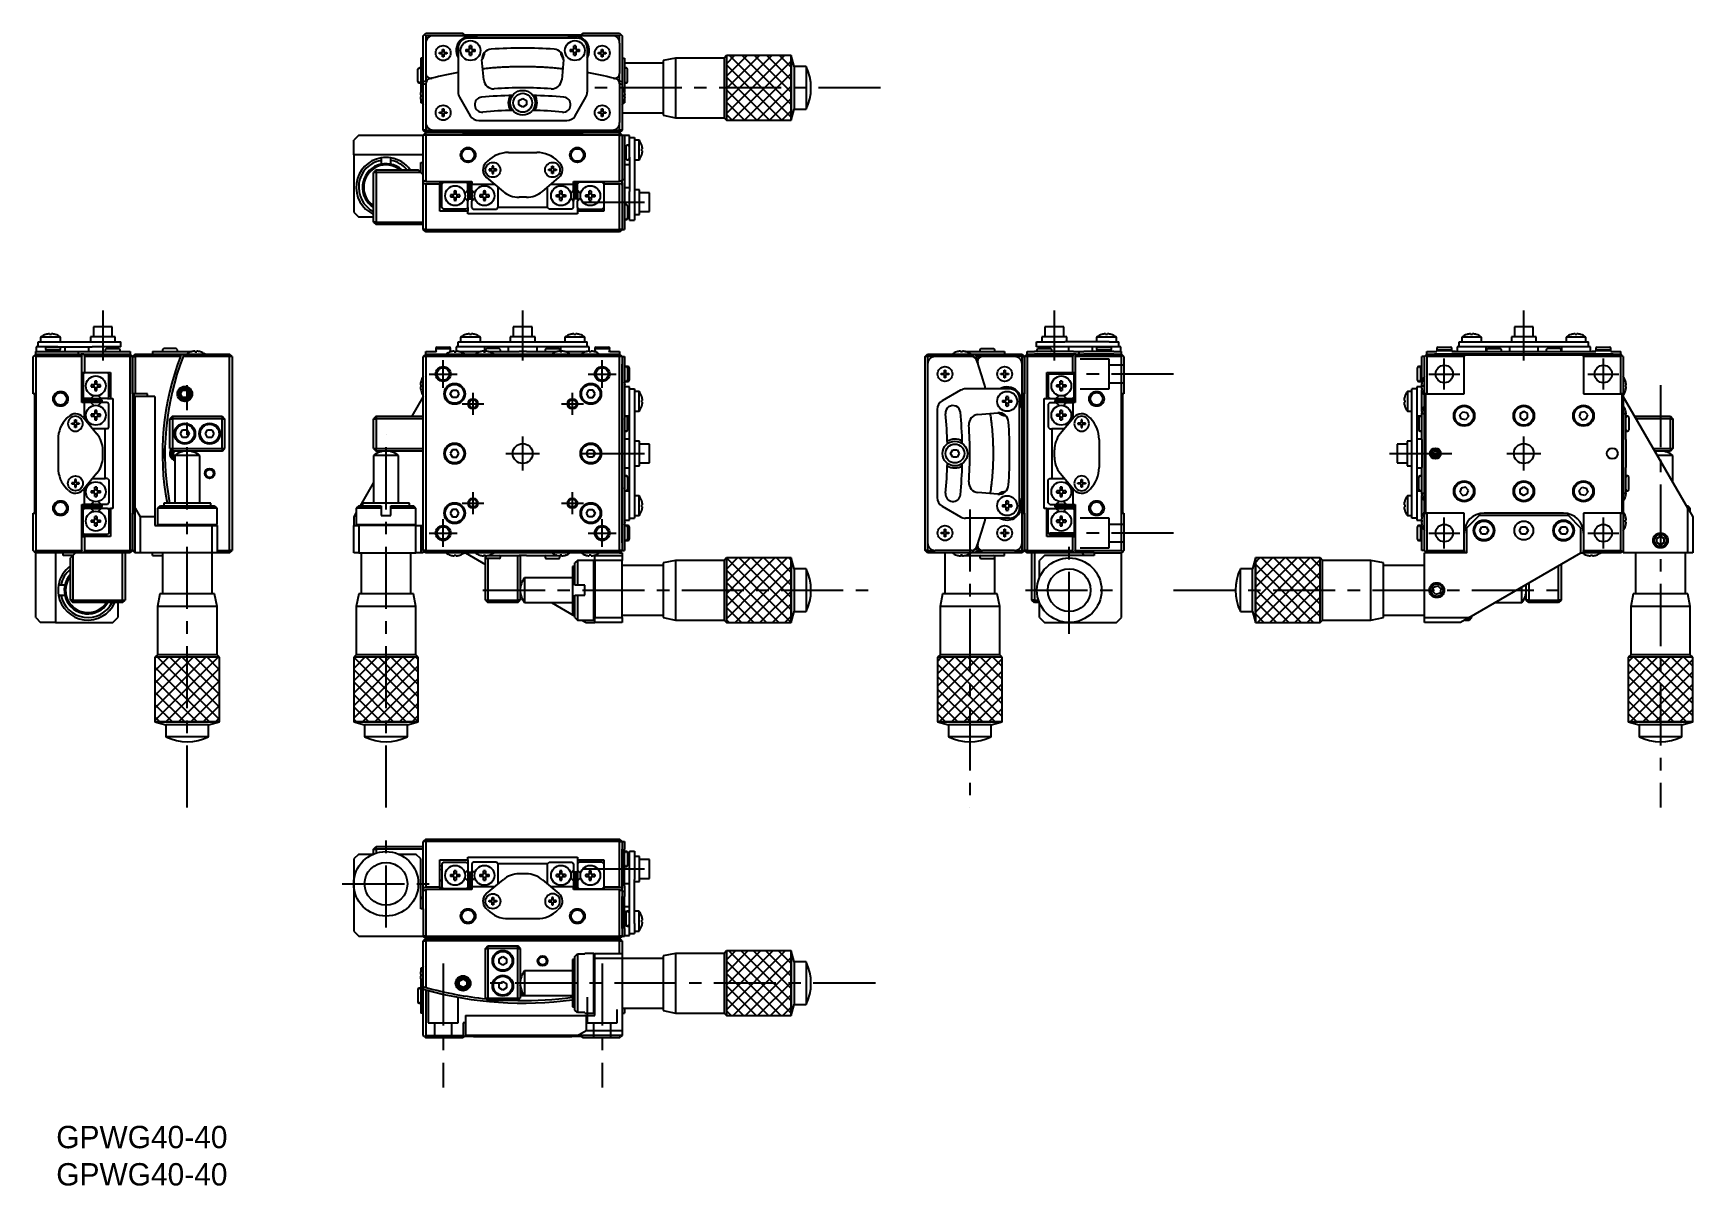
# Model space of a CAD drawing. Extents: x 58 to 392, y -1 to 231.
import ezdxf

# ---------------------------------------------------------------- set-up
doc = ezdxf.new("R2010")
doc.units = 0
doc.header["$LTSCALE"] = 10
doc.linetypes.add('CENTER', pattern=[2, 1.25, -0.25, 0.25, -0.25])
doc.linetypes.add('DASHED', pattern=[3.5, 2, -1.5])
doc.layers.get('0').update_dxf_attribs({"linetype": 'CONTINUOUS'})
doc.layers.add('CENTER', color=1, linetype='CENTER')
doc.styles.get("Standard").update_dxf_attribs({"font": 'FGP教科書体NT-M'})

msp = doc.modelspace()

# ---------------------------------------------------------------- texts
at = {"color": 7}
for p in [(62.841271, 6.896733), (62.841271, -0.602567)]:
    msp.add_text('GPWG40-40', height=4.5, dxfattribs=at).set_placement(p)

# ---------------------------------------------------------------- linework, layer by layer
at = {"color": 7, "linetype": 'CONTINUOUS'}
for p, q in [((136.682975, 230.751916), (136.932975, 231.001916)), ((136.682975, 221.458753), (136.682975, 230.751916)), ((136.932975, 231.001916), (137.182975, 231.251916)), ((136.932975, 231.001916), (137.182975, 230.751916)), ((137.182975, 231.251916), (144.682975, 231.251916)), ((137.182975, 230.751916), (137.182975, 229.251916)), ((138.682975, 230.751916), (137.182975, 230.751916)), ((174.682975, 230.751916), (138.682975, 230.751916)), ((144.682975, 231.251916), (144.682975, 230.951916)), ((144.682975, 230.951916), (168.682975, 230.951916)), ((168.682975, 230.951916), (168.682975, 231.251916)), ((168.682975, 231.251916), (176.182975, 231.251916)), ((176.182975, 230.751916), (174.682975, 230.751916)), ((176.182975, 231.251916), (176.432975, 231.001916)), ((176.182975, 230.751916), (176.432975, 231.001916)), ((176.182975, 229.251916), (176.182975, 230.751916)), ((176.432975, 231.001916), (176.682975, 230.751916)), ((176.682975, 230.751916), (176.682975, 221.458753)), ((137.182975, 229.251916), (137.182975, 223.160278)), ((139.932975, 227.126916), (139.932975, 227.376916)), ((139.932975, 227.376916), (140.557975, 227.376916)), ((140.557975, 227.126916), (139.932975, 227.126916)), ((140.557975, 227.376916), (140.557975, 228.001916)), ((140.557975, 228.001916), (140.807975, 228.001916)), ((140.557975, 226.501916), (140.557975, 227.126916)), ((140.807975, 228.001916), (140.807975, 227.376916)), ((140.807975, 227.376916), (141.432975, 227.376916)), ((141.432975, 227.126916), (140.807975, 227.126916)), ((140.807975, 227.126916), (140.807975, 226.501916)), ((141.432975, 227.376916), (141.432975, 227.126916)), ((143.682975, 228.251916), (143.682975, 219.381916)), ((145.254266, 227.951916), (145.982975, 227.951916)), ((145.982975, 227.551916), (145.254266, 227.551916)), ((167.682975, 230.251916), (145.682975, 230.251916)), ((145.982975, 227.951916), (145.982975, 228.680625)), ((145.982975, 226.823207), (145.982975, 227.551916)), ((146.382975, 228.680625), (146.382975, 227.951916)), ((146.382975, 227.951916), (147.111683, 227.951916)), ((146.382975, 227.551916), (146.382975, 226.823207)), ((147.111683, 227.551916), (146.382975, 227.551916)), ((166.254266, 227.951916), (166.982975, 227.951916)), ((166.982975, 227.551916), (166.254266, 227.551916)), ((166.982975, 227.951916), (166.982975, 228.680625)), ((166.982975, 226.823207), (166.982975, 227.551916)), ((167.382975, 228.680625), (167.382975, 227.951916)), ((167.382975, 227.951916), (168.111683, 227.951916)), ((167.382975, 227.551916), (167.382975, 226.823207)), ((168.111683, 227.551916), (167.382975, 227.551916)), ((169.682975, 228.251916), (169.682975, 219.381916)), ((171.932975, 227.126916), (171.932975, 227.376916)), ((171.932975, 227.376916), (172.557975, 227.376916)), ((172.557975, 227.126916), (171.932975, 227.126916)), ((172.557975, 227.376916), (172.557975, 228.001916)), ((172.557975, 228.001916), (172.807975, 228.001916)), ((172.557975, 226.501916), (172.557975, 227.126916)), ((172.807975, 228.001916), (172.807975, 227.376916)), ((172.807975, 227.376916), (173.432975, 227.376916)), ((173.432975, 227.126916), (172.807975, 227.126916)), ((172.807975, 227.126916), (172.807975, 226.501916)), ((173.432975, 227.376916), (173.432975, 227.126916)), ((176.182975, 229.251916), (176.182975, 223.160278)), ((135.582975, 221.501916), (135.582975, 224.001916)), ((135.932975, 224.251916), (135.832975, 224.251916)), ((136.682975, 226.251916), (136.182975, 226.251916)), ((136.182975, 226.251916), (136.182975, 224.494557)), ((136.182975, 224.494557), (136.182975, 224.16613)), ((136.182975, 224.16613), (136.182975, 221.219827)), ((140.807975, 226.501916), (140.557975, 226.501916)), ((148.840895, 221.887299), (148.492189, 225.87302)), ((164.87376, 225.87302), (164.525054, 221.887299)), ((172.807975, 226.501916), (172.557975, 226.501916)), ((176.682975, 226.251916), (177.182975, 226.251916)), ((177.182975, 226.251916), (177.182975, 224.494557)), ((184.932975, 225.251916), (177.182975, 225.251916)), ((177.182975, 224.494557), (177.182975, 224.16613)), ((177.182975, 224.16613), (177.182975, 221.219827)), ((177.532975, 224.251916), (177.432975, 224.251916)), ((177.782975, 221.501916), (177.782975, 224.001916)), ((187.432974, 226.251912), (184.932975, 225.751913)), ((184.932975, 225.751913), (184.932975, 214.751919)), ((187.432974, 226.251912), (187.432974, 214.25192)), ((197.182979, 226.251912), (187.432974, 226.251912)), ((197.682981, 226.751915), (197.182979, 226.251912)), ((197.182979, 226.251912), (197.182979, 214.25192)), ((197.682981, 226.751915), (197.682981, 213.751917)), ((210.682982, 226.751915), (197.682981, 226.751915)), ((210.682982, 226.751915), (197.682981, 226.751915)), ((197.682981, 226.751915), (197.682981, 213.751917)), ((210.682982, 226.751915), (210.682982, 213.751917)), ((211.27247, 224.551916), (210.682982, 226.751915)), ((210.682982, 213.751917), (210.682982, 226.751915)), ((211.27247, 224.551916), (211.27247, 215.951916)), ((213.682981, 224.551916), (211.27247, 224.551916)), ((213.682981, 224.551916), (213.682981, 215.951916)), ((135.832975, 221.251916), (135.932975, 221.251916)), ((136.182975, 221.219827), (136.182975, 219.420031)), ((136.682975, 220.938715), (136.682975, 221.458753)), ((136.682975, 211.751916), (136.682975, 220.938715)), ((137.182975, 223.160278), (137.182975, 221.599269)), ((137.182975, 221.093254), (137.182975, 213.251916)), ((176.182975, 221.599269), (176.182975, 223.160278)), ((176.182975, 221.093254), (176.182975, 213.251916)), ((176.682975, 221.458753), (176.682975, 220.938715)), ((176.682975, 220.938715), (176.682975, 211.751916)), ((177.182975, 221.219827), (177.182975, 219.420031)), ((177.432975, 221.251916), (177.532975, 221.251916)), ((136.227242, 218.851916), (136.095499, 218.851916)), ((136.095499, 218.451916), (136.227242, 218.451916)), ((136.182975, 218.851916), (136.182975, 218.451916)), ((136.182975, 217.883802), (136.182975, 217.251916)), ((136.405476, 217.251916), (136.182975, 217.251916)), ((136.227242, 219.580625), (136.227242, 219.601916)), ((136.227242, 218.451916), (136.227242, 218.851916)), ((136.227242, 217.701916), (136.227242, 217.723207)), ((143.950924, 218.381916), (146.10444, 214.651916)), ((155.932975, 217.684929), (156.682975, 218.117942)), ((155.932975, 216.818903), (155.932975, 217.684929)), ((156.682975, 218.117942), (157.432975, 217.684929)), ((157.432975, 217.684929), (157.432975, 216.818903)), ((167.261509, 214.651916), (169.415025, 218.381916)), ((176.960473, 217.251916), (177.182975, 217.251916)), ((177.138707, 219.580625), (177.138707, 219.601916)), ((177.138707, 218.851916), (177.27045, 218.851916)), ((177.138707, 218.451916), (177.138707, 218.851916)), ((177.27045, 218.451916), (177.138707, 218.451916)), ((177.138707, 217.701916), (177.138707, 217.723207)), ((177.182975, 218.851916), (177.182975, 218.451916)), ((177.182975, 217.883802), (177.182975, 217.251916)), ((139.932975, 215.126916), (139.932975, 215.376916)), ((139.932975, 215.376916), (140.557975, 215.376916)), ((140.557975, 215.126916), (139.932975, 215.126916)), ((140.557975, 215.376916), (140.557975, 216.001916)), ((140.557975, 216.001916), (140.807975, 216.001916)), ((140.557975, 214.501916), (140.557975, 215.126916)), ((140.807975, 214.501916), (140.557975, 214.501916)), ((140.807975, 216.001916), (140.807975, 215.376916)), ((140.807975, 215.376916), (141.432975, 215.376916)), ((141.432975, 215.126916), (140.807975, 215.126916)), ((140.807975, 215.126916), (140.807975, 214.501916)), ((141.432975, 215.376916), (141.432975, 215.126916)), ((156.682975, 216.385891), (155.932975, 216.818903)), ((157.432975, 216.818903), (156.682975, 216.385891)), ((171.932975, 215.126916), (171.932975, 215.376916)), ((171.932975, 215.376916), (172.557975, 215.376916)), ((172.557975, 215.126916), (171.932975, 215.126916)), ((172.557975, 215.376916), (172.557975, 216.001916)), ((172.557975, 216.001916), (172.807975, 216.001916)), ((172.557975, 214.501916), (172.557975, 215.126916)), ((172.807975, 214.501916), (172.557975, 214.501916)), ((172.807975, 216.001916), (172.807975, 215.376916)), ((172.807975, 215.376916), (173.432975, 215.376916)), ((173.432975, 215.126916), (172.807975, 215.126916)), ((172.807975, 215.126916), (172.807975, 214.501916)), ((173.432975, 215.376916), (173.432975, 215.126916)), ((176.682975, 215.251916), (184.932975, 215.251916)), ((184.932975, 214.751919), (187.432974, 214.25192)), ((187.432974, 214.25192), (197.182979, 214.25192)), ((197.182979, 214.25192), (197.682981, 213.751917)), ((197.682981, 213.751917), (210.682982, 213.751917)), ((197.682981, 213.751917), (210.682982, 213.751917)), ((210.682982, 213.751917), (211.27247, 215.951916)), ((211.27247, 215.951916), (213.682981, 215.951916)), ((123.682975, 210.751916), (122.682975, 209.751916)), ((123.682975, 210.751916), (136.682975, 210.751916)), ((137.182975, 211.251916), (136.682975, 211.751916)), ((137.182975, 211.751916), (136.682975, 211.751916)), ((137.182975, 211.251916), (136.682975, 210.751916)), ((137.182975, 210.751916), (136.682975, 210.751916)), ((136.682975, 201.608147), (136.682975, 210.751916)), ((137.182975, 213.251916), (137.182975, 211.751916)), ((137.182975, 211.751916), (138.682975, 211.751916)), ((137.182975, 211.251916), (137.182975, 211.751916)), ((137.182975, 210.751916), (137.182975, 211.251916)), ((137.182975, 211.251916), (144.682975, 211.251916)), ((144.682975, 211.251916), (137.182975, 211.251916)), ((137.182975, 210.751916), (137.182975, 201.411661)), ((176.182975, 210.751916), (137.182975, 210.751916)), ((138.682975, 211.751916), (174.682975, 211.751916)), ((144.682975, 211.251916), (144.682975, 210.951916)), ((168.682975, 211.251916), (144.682975, 211.251916)), ((144.682975, 210.951916), (168.682975, 210.951916)), ((147.836491, 213.651916), (165.529458, 213.651916)), ((168.682975, 211.251916), (176.182975, 211.251916)), ((168.682975, 210.951916), (168.682975, 211.251916)), ((176.182975, 211.251916), (168.682975, 211.251916)), ((174.682975, 211.751916), (176.182975, 211.751916)), ((176.182975, 211.751916), (176.182975, 213.251916)), ((176.682975, 211.751916), (176.182975, 211.251916)), ((176.182975, 211.751916), (176.182975, 211.251916)), ((176.682975, 211.751916), (176.182975, 211.751916)), ((176.182975, 210.751916), (176.182975, 211.251916)), ((176.682975, 210.751916), (176.182975, 211.251916)), ((176.182975, 201.411661), (176.182975, 210.751916)), ((176.182975, 210.751916), (176.682975, 210.751916)), ((176.682975, 210.751916), (177.182975, 210.751916)), ((176.682975, 210.751916), (176.682975, 209.251916)), ((177.182975, 210.751916), (177.182975, 209.251916)), ((178.182975, 210.651916), (177.182975, 210.651916)), ((178.182975, 206.282222), (178.182975, 210.651916)), ((122.682975, 206.751916), (122.682975, 209.751916)), ((153.839829, 207.251916), (159.52612, 207.251916)), ((176.682975, 209.251916), (176.682975, 202.781641)), ((176.682975, 209.251916), (176.682975, 202.781641)), ((177.182975, 209.251916), (177.182975, 202.781641)), ((177.332975, 208.751916), (177.182975, 208.751916)), ((177.332975, 205.751916), (177.332975, 208.751916)), ((177.482975, 208.251916), (177.332975, 208.251916)), ((177.482975, 206.001916), (177.482975, 208.501916)), ((177.832975, 208.751916), (177.732975, 208.751916)), ((178.082975, 208.501916), (178.082975, 206.001916)), ((178.182975, 210.251916), (179.182975, 210.251916)), ((179.182975, 210.251916), (179.182975, 208.251916)), ((180.080974, 209.751916), (179.182975, 209.751916)), ((179.182975, 208.251916), (179.182975, 199.381916)), ((180.080974, 207.751916), (180.080974, 209.751916)), ((180.080974, 205.751916), (180.080974, 207.751916)), ((180.638707, 208.680625), (180.638707, 208.701916)), ((180.638707, 207.951916), (180.77045, 207.951916)), ((180.638707, 207.551916), (180.638707, 207.951916)), ((180.77045, 207.551916), (180.638707, 207.551916)), ((136.682975, 206.751916), (122.682975, 206.751916)), ((122.682975, 206.751916), (122.682975, 195.251916)), ((127.182975, 203.751916), (126.682975, 203.251916)), ((127.182975, 203.251916), (127.182975, 203.751916)), ((127.182975, 203.751916), (135.682975, 203.751916)), ((128.182975, 206.167996), (128.182975, 205.660243)), ((128.182975, 205.660243), (128.182975, 204.895465)), ((130.182975, 205.660243), (130.182975, 206.167996)), ((130.182975, 204.895465), (130.182975, 205.660243)), ((136.182975, 203.251916), (135.682975, 203.751916)), ((136.182975, 205.251916), (136.682975, 205.251916)), ((136.182975, 203.251916), (136.182975, 205.251916)), ((149.597188, 205.494557), (149.268761, 205.16613)), ((150.557975, 203.876916), (149.932975, 203.876916)), ((149.932975, 203.876916), (149.932975, 203.626916)), ((150.807975, 204.501916), (150.557975, 204.501916)), ((150.557975, 204.501916), (150.557975, 203.876916)), ((150.807975, 203.876916), (150.807975, 204.501916)), ((151.432975, 203.876916), (150.807975, 203.876916)), ((151.432975, 203.626916), (151.432975, 203.876916)), ((161.932975, 203.876916), (162.557975, 203.876916)), ((161.932975, 203.626916), (161.932975, 203.876916)), ((162.557975, 204.501916), (162.807975, 204.501916)), ((162.557975, 203.876916), (162.557975, 204.501916)), ((162.807975, 204.501916), (162.807975, 203.876916)), ((162.807975, 203.876916), (163.432975, 203.876916)), ((163.432975, 203.876916), (163.432975, 203.626916)), ((164.097188, 205.16613), (163.768761, 205.494557)), ((177.182975, 205.751916), (177.332975, 205.751916)), ((177.182975, 204.851916), (178.182975, 204.851916)), ((177.332975, 206.251916), (177.482975, 206.251916)), ((177.732975, 205.751916), (177.832975, 205.751916)), ((178.182975, 206.282222), (178.182975, 199.381916)), ((179.182975, 205.751916), (180.080974, 205.751916)), ((180.638707, 206.801916), (180.638707, 206.823207)), ((126.682975, 193.251916), (126.682975, 203.251916)), ((127.182975, 203.251916), (126.682975, 203.251916)), ((127.182975, 203.251916), (127.182975, 193.251916)), ((136.182975, 203.251916), (127.182975, 203.251916)), ((136.682975, 202.751916), (136.182975, 203.251916)), ((136.682975, 201.071591), (136.682975, 201.608147)), ((136.682975, 191.751916), (136.682975, 201.071591)), ((137.182975, 201.411661), (146.432975, 201.411661)), ((137.182975, 200.87298), (137.182975, 191.751916)), ((139.982975, 200.87298), (137.182975, 200.87298)), ((139.982975, 201.411661), (139.982975, 200.87298)), ((139.982975, 200.751916), (139.982975, 200.87298)), ((139.982975, 199.251921), (139.982975, 200.751916)), ((140.382975, 201.411661), (140.382975, 200.943364)), ((140.382975, 200.943364), (140.682975, 201.264415)), ((140.382975, 196.201221), (140.382975, 200.943364)), ((140.682975, 201.264415), (140.682975, 201.411661)), ((140.682975, 201.264415), (145.332975, 201.264415)), ((145.332975, 201.411661), (145.332975, 201.264415)), ((145.332975, 201.264415), (145.632975, 200.943364)), ((145.632975, 200.943364), (145.632975, 201.411661)), ((145.632975, 199.67173), (145.632975, 200.943364)), ((145.832975, 201.411661), (145.832975, 197.904402)), ((146.232975, 201.411661), (146.232975, 197.904402)), ((146.432975, 201.411661), (146.432975, 200.87298)), ((146.432975, 199.67173), (146.432975, 200.87298)), ((146.432975, 200.87298), (151.002509, 200.87298)), ((149.397399, 202.219827), (152.732085, 199.421694)), ((149.932975, 203.626916), (150.557975, 203.626916)), ((150.557975, 203.626916), (150.557975, 203.001916)), ((150.557975, 203.001916), (150.807975, 203.001916)), ((150.807975, 203.001916), (150.807975, 203.626916)), ((150.807975, 203.626916), (151.432975, 203.626916)), ((160.633864, 199.421694), (163.96855, 202.219827)), ((162.557975, 203.626916), (161.932975, 203.626916)), ((162.36344, 200.87298), (166.932975, 200.87298)), ((162.557975, 203.001916), (162.557975, 203.626916)), ((162.807975, 203.001916), (162.557975, 203.001916)), ((162.807975, 203.626916), (162.807975, 203.001916)), ((163.432975, 203.626916), (162.807975, 203.626916)), ((166.932975, 201.411661), (176.182975, 201.411661)), ((166.932975, 200.87298), (166.932975, 201.411661)), ((166.932975, 199.67173), (166.932975, 200.87298)), ((167.132975, 201.411661), (167.132975, 197.904402)), ((167.532975, 201.411661), (167.532975, 197.904402)), ((167.732975, 200.943364), (167.732975, 201.411661)), ((168.032975, 201.264415), (167.732975, 200.943364)), ((167.732975, 199.67173), (167.732975, 200.943364)), ((168.032975, 201.411661), (168.032975, 201.264415)), ((172.682975, 201.264415), (168.032975, 201.264415)), ((172.682975, 201.264415), (172.682975, 201.411661)), ((172.982975, 200.943364), (172.682975, 201.264415)), ((172.982975, 201.411661), (172.982975, 200.87298)), ((172.982975, 200.87298), (172.982975, 195.436189)), ((176.182975, 200.87298), (172.982975, 200.87298)), ((176.182975, 191.751916), (176.182975, 200.87298)), ((176.682975, 202.781641), (176.682975, 201.608147)), ((176.682975, 201.781641), (177.182975, 201.781641)), ((176.682975, 201.116302), (176.682975, 201.587919)), ((176.682975, 201.071591), (176.682975, 201.116302)), ((176.682975, 201.116302), (176.682975, 201.071591)), ((176.682975, 200.651435), (176.682975, 201.071591)), ((176.682975, 201.071591), (176.682975, 200.651435)), ((176.682975, 200.651435), (176.682975, 193.251916)), ((176.682975, 200.651435), (176.682975, 193.251916)), ((177.182975, 202.781641), (177.182975, 201.781641)), ((177.182975, 201.781641), (177.182975, 201.587919)), ((177.182975, 201.587919), (177.182975, 200.651435)), ((177.182975, 200.651435), (177.182975, 193.251916)), ((139.982975, 199.351916), (140.132975, 199.501916)), ((139.982975, 195.436189), (139.982975, 199.251921)), ((139.982975, 197.385605), (140.382917, 197.442911)), ((140.132975, 199.501916), (140.382975, 199.751916)), ((142.882975, 198.751916), (142.154266, 198.751916)), ((142.154266, 198.351916), (142.882975, 198.351916)), ((142.882975, 199.480625), (142.882975, 198.751916)), ((142.882975, 198.351916), (142.882975, 197.623207)), ((143.282975, 198.751916), (143.282975, 199.480625)), ((144.011683, 198.751916), (143.282975, 198.751916)), ((143.282975, 197.623207), (143.282975, 198.351916)), ((143.282975, 198.351916), (144.011683, 198.351916)), ((145.632975, 199.67173), (145.026697, 199.019854)), ((145.037598, 198.128926), (145.632975, 197.485874)), ((145.632975, 199.565533), (145.632975, 197.485874)), ((145.832975, 199.251916), (145.632975, 199.251916)), ((145.632975, 196.201221), (145.632975, 197.485874)), ((145.63304, 199.549514), (145.832894, 199.434004)), ((145.633048, 199.531383), (145.832726, 199.416331)), ((145.832975, 197.904402), (146.232975, 197.904402)), ((146.232853, 198.30968), (146.432968, 198.326855)), ((146.432966, 198.030371), (146.232903, 198.052929)), ((146.232975, 199.593473), (146.432975, 199.787566)), ((146.232975, 199.576079), (146.432975, 199.770104)), ((146.432975, 199.251916), (146.232975, 199.251916)), ((146.232975, 198.251916), (146.432975, 198.251916)), ((146.432975, 199.67173), (147.039252, 199.019854)), ((146.432975, 199.67173), (146.432975, 197.485874)), ((147.028351, 198.128926), (146.432975, 197.485874)), ((146.432975, 196.201221), (146.432975, 197.485874)), ((148.782975, 198.751916), (148.054266, 198.751916)), ((148.054266, 198.351916), (148.782975, 198.351916)), ((148.782975, 199.480625), (148.782975, 198.751916)), ((148.782975, 198.351916), (148.782975, 197.623207)), ((149.182975, 198.751916), (149.182975, 199.480625)), ((149.911683, 198.751916), (149.182975, 198.751916)), ((149.182975, 197.623207), (149.182975, 198.351916)), ((149.182975, 198.351916), (149.911683, 198.351916)), ((151.682975, 200.302002), (151.682975, 196.251916)), ((157.419926, 198.251916), (155.946023, 198.251916)), ((161.682975, 196.251916), (161.682975, 200.302002)), ((163.454266, 198.751916), (164.182975, 198.751916)), ((164.182975, 198.351916), (163.454266, 198.351916)), ((164.182975, 198.751916), (164.182975, 199.480625)), ((164.182975, 197.623207), (164.182975, 198.351916)), ((164.582975, 199.480625), (164.582975, 198.751916)), ((164.582975, 198.751916), (165.311683, 198.751916)), ((164.582975, 198.351916), (164.582975, 197.623207)), ((165.311683, 198.351916), (164.582975, 198.351916)), ((166.932975, 199.67173), (166.326697, 199.019854)), ((166.337598, 198.128926), (166.932975, 197.485874)), ((166.932975, 199.787566), (167.132975, 199.593473)), ((166.932975, 199.770104), (167.132975, 199.576079)), ((166.932975, 199.67173), (166.932975, 197.485874)), ((167.132975, 199.251916), (166.932975, 199.251916)), ((166.932975, 198.251916), (167.132975, 198.251916)), ((166.932975, 196.201221), (166.932975, 197.485874)), ((166.932997, 198.326854), (167.133004, 198.309691)), ((167.133012, 198.052923), (166.933029, 198.030375)), ((167.532975, 197.904402), (167.132975, 197.904402)), ((167.732975, 199.251916), (167.532975, 199.251916)), ((167.533144, 199.434038), (167.732911, 199.549515)), ((167.533155, 199.416306), (167.73289, 199.531375)), ((167.732975, 199.67173), (168.339252, 199.019854)), ((167.732975, 199.565533), (167.732975, 197.485874)), ((168.328351, 198.128926), (167.732975, 197.485874)), ((167.732975, 196.201221), (167.732975, 197.485874)), ((169.354266, 198.751916), (170.082975, 198.751916)), ((170.082975, 198.351916), (169.354266, 198.351916)), ((170.082975, 198.751916), (170.082975, 199.480625)), ((170.082975, 197.623207), (170.082975, 198.351916)), ((170.482975, 199.480625), (170.482975, 198.751916)), ((170.482975, 198.751916), (171.211683, 198.751916)), ((170.482975, 198.351916), (170.482975, 197.623207)), ((171.211683, 198.351916), (170.482975, 198.351916)), ((178.182975, 200.151916), (177.182975, 200.151916)), ((178.182975, 198.381916), (178.182975, 199.381916)), ((178.182975, 194.651916), (178.182975, 198.381916)), ((180.182975, 199.751916), (179.182975, 199.751916)), ((179.182975, 199.381916), (179.182975, 198.381916)), ((179.182975, 198.381916), (179.182975, 194.651916)), ((180.182975, 194.751916), (180.182975, 199.751916)), ((182.182975, 199.151916), (180.182975, 199.151916)), ((182.182975, 195.351916), (182.182975, 199.151916)), ((122.682975, 195.251916), (123.682975, 194.251916)), ((126.682975, 194.251916), (123.682975, 194.251916)), ((140.382967, 196.594464), (139.982975, 196.661582)), ((145.632975, 195.436189), (139.982975, 195.436189)), ((140.682975, 195.87534), (140.382975, 196.201221)), ((145.332975, 195.87534), (140.682975, 195.87534)), ((145.632975, 196.201221), (145.332975, 195.87534)), ((145.632975, 196.201221), (145.632975, 195.436189)), ((145.632975, 194.886765), (145.632975, 195.436189)), ((167.732975, 194.886765), (145.632975, 194.886765)), ((146.432975, 196.201221), (146.732975, 195.87534)), ((146.732975, 195.87534), (151.382975, 195.87534)), ((151.382975, 195.87534), (151.682975, 196.201221)), ((151.682975, 196.201221), (151.682975, 196.251916)), ((151.682975, 196.251916), (161.682975, 196.251916)), ((161.682975, 196.201221), (161.682975, 196.251916)), ((161.982975, 195.87534), (161.682975, 196.201221)), ((166.632975, 195.87534), (161.982975, 195.87534)), ((166.932975, 196.201221), (166.632975, 195.87534)), ((167.732975, 196.201221), (168.032975, 195.87534)), ((167.732975, 196.201221), (167.732975, 195.436189)), ((167.732975, 195.436189), (167.732975, 194.886765)), ((172.982975, 195.436189), (167.732975, 195.436189)), ((168.032975, 195.87534), (172.682975, 195.87534)), ((172.682975, 195.87534), (172.982975, 196.201221)), ((177.532975, 196.751916), (177.432975, 196.751916)), ((177.432975, 193.751916), (177.532975, 193.751916)), ((177.782975, 196.501916), (177.782975, 194.001916)), ((177.782975, 194.351916), (178.182975, 194.351916)), ((178.182975, 193.651916), (178.182975, 194.651916)), ((179.182975, 194.751916), (180.182975, 194.751916)), ((179.182975, 194.651916), (179.182975, 193.651916)), ((180.182975, 195.351916), (182.182975, 195.351916)), ((126.682975, 193.251916), (127.182975, 192.751916)), ((127.182975, 193.251916), (126.682975, 193.251916)), ((127.182975, 193.251916), (127.182975, 192.751916)), ((127.182975, 193.251916), (136.682975, 193.251916)), ((136.682975, 192.751916), (127.182975, 192.751916)), ((137.182975, 191.751916), (136.682975, 191.751916)), ((137.182975, 191.251916), (136.682975, 191.751916)), ((137.182975, 191.251916), (137.182975, 191.751916)), ((137.182975, 191.751916), (176.182975, 191.751916)), ((176.182975, 191.251916), (137.182975, 191.251916)), ((176.182975, 191.251916), (176.182975, 191.751916)), ((176.682975, 191.751916), (176.182975, 191.751916)), ((176.682975, 191.751916), (176.182975, 191.251916)), ((176.682975, 193.251916), (176.682975, 191.751916)), ((176.682975, 191.751916), (177.182975, 191.751916)), ((177.182975, 193.251916), (177.182975, 191.751916)), ((178.182975, 193.651916), (179.182975, 193.651916)), ((60.770795, 170.632526), (60.749503, 170.632526)), ((61.499503, 170.632526), (61.499503, 170.764269)), ((61.899503, 170.632526), (61.499503, 170.632526)), ((61.899503, 170.764269), (61.899503, 170.632526)), ((62.649503, 170.632526), (62.628212, 170.632526)), ((74.099503, 172.176793), (70.299503, 172.176793)), ((70.299503, 172.176793), (70.299503, 170.176793)), ((74.099503, 170.176793), (74.099503, 172.176793)), ((145.254266, 170.632526), (145.232975, 170.632526)), ((145.982975, 170.632526), (145.982975, 170.764269)), ((146.382975, 170.632526), (145.982975, 170.632526)), ((146.382975, 170.764269), (146.382975, 170.632526)), ((147.132975, 170.632526), (147.111683, 170.632526)), ((158.582975, 172.176793), (154.782975, 172.176793)), ((154.782975, 172.176793), (154.782975, 170.176793)), ((158.582975, 170.176793), (158.582975, 172.176793)), ((166.254266, 170.632526), (166.232975, 170.632526)), ((166.982975, 170.632526), (166.982975, 170.764269)), ((167.382975, 170.632526), (166.982975, 170.632526)), ((167.382975, 170.764269), (167.382975, 170.632526)), ((168.132975, 170.632526), (168.111683, 170.632526)), ((263.64145, 172.176793), (261.74145, 172.176793)), ((261.74145, 172.176793), (261.74145, 170.176793)), ((265.54145, 172.176793), (263.64145, 172.176793)), ((265.54145, 170.176793), (265.54145, 172.176793)), ((273.212741, 170.632526), (273.19145, 170.632526)), ((273.94145, 170.632526), (273.94145, 170.764269)), ((274.34145, 170.632526), (273.94145, 170.632526)), ((274.34145, 170.764269), (274.34145, 170.632526)), ((275.09145, 170.632526), (275.070159, 170.632526)), ((346.662883, 170.632526), (346.641592, 170.632526)), ((347.391592, 170.632526), (347.391592, 170.764269)), ((347.791592, 170.632526), (347.391592, 170.632526)), ((347.791592, 170.764269), (347.791592, 170.632526)), ((348.541592, 170.632526), (348.520301, 170.632526)), ((359.991592, 172.176793), (356.191592, 172.176793)), ((356.191592, 172.176793), (356.191592, 170.176793)), ((359.991592, 170.176793), (359.991592, 172.176793)), ((367.662883, 170.632526), (367.641592, 170.632526)), ((368.391592, 170.632526), (368.391592, 170.764269)), ((368.791592, 170.632526), (368.391592, 170.632526)), ((368.791592, 170.764269), (368.791592, 170.632526)), ((369.541592, 170.632526), (369.520301, 170.632526)), ((58.699503, 166.676793), (58.699503, 167.176793)), ((58.699503, 167.176793), (60.199503, 167.176793)), ((63.169197, 168.176793), (58.799503, 168.176793)), ((58.799503, 168.176793), (58.799503, 167.176793)), ((59.199503, 168.176793), (59.199503, 169.176793)), ((59.199503, 169.176793), (61.199503, 169.176793)), ((61.699503, 170.074793), (59.699503, 170.074793)), ((59.699503, 170.074793), (59.699503, 169.176793)), ((60.199503, 167.176793), (66.291142, 167.176793)), ((60.699503, 167.826793), (60.699503, 167.726793)), ((63.699503, 167.326793), (60.699503, 167.326793)), ((60.699503, 167.326793), (60.699503, 167.176793)), ((60.949503, 168.076793), (63.449503, 168.076793)), ((63.449503, 167.476793), (60.949503, 167.476793)), ((61.199503, 169.176793), (70.069503, 169.176793)), ((61.199503, 167.476793), (61.199503, 167.326793)), ((63.699503, 170.074793), (61.699503, 170.074793)), ((63.169197, 168.176793), (70.069503, 168.176793)), ((63.199503, 167.326793), (63.199503, 167.476793)), ((63.699503, 169.176793), (63.699503, 170.074793)), ((63.699503, 167.726793), (63.699503, 167.826793)), ((63.699503, 167.176793), (63.699503, 167.326793)), ((64.599503, 167.176793), (64.599503, 168.176793)), ((66.291142, 167.176793), (67.291142, 167.176793)), ((67.291142, 167.176793), (67.391503, 167.176793)), ((67.291142, 166.676793), (67.291142, 167.176793)), ((67.391503, 167.176793), (68.358165, 167.176793)), ((68.358165, 167.176793), (76.199503, 167.176793)), ((69.299503, 168.176793), (69.299503, 167.176793)), ((74.699503, 170.176793), (69.699503, 170.176793)), ((69.699503, 170.176793), (69.699503, 169.176793)), ((70.069503, 169.176793), (71.069503, 169.176793)), ((71.069503, 168.176793), (70.069503, 168.176793)), ((71.069503, 169.176793), (74.799503, 169.176793)), ((74.799503, 168.176793), (71.069503, 168.176793)), ((72.699503, 167.526793), (72.699503, 167.426793)), ((72.949503, 167.776793), (75.449503, 167.776793)), ((74.699503, 169.176793), (74.699503, 170.176793)), ((74.799503, 169.176793), (75.799503, 169.176793)), ((75.799503, 168.176793), (74.799503, 168.176793)), ((75.099503, 167.776793), (75.099503, 168.176793)), ((75.699503, 167.426793), (75.699503, 167.526793)), ((75.799503, 168.176793), (75.799503, 169.176793)), ((76.199503, 167.176793), (77.699503, 167.176793)), ((77.699503, 167.176793), (77.699503, 166.676793)), ((82.199503, 167.176793), (82.199503, 166.676793)), ((82.199503, 167.176793), (83.956863, 167.176793)), ((83.956863, 167.176793), (84.28529, 167.176793)), ((84.199503, 167.526793), (84.199503, 167.426793)), ((84.28529, 167.176793), (87.231592, 167.176793)), ((86.949503, 167.776793), (84.449503, 167.776793)), ((87.199503, 167.426793), (87.199503, 167.526793)), ((87.231592, 167.176793), (90.029726, 167.176793)), ((89.949503, 167.132526), (89.970795, 167.132526)), ((90.029726, 167.176793), (90.131389, 167.176793)), ((90.699503, 167.264269), (90.699503, 167.132526)), ((90.699503, 167.176793), (91.099503, 167.176793)), ((90.699503, 167.132526), (91.099503, 167.132526)), ((91.099503, 167.132526), (91.099503, 167.264269)), ((91.828212, 167.132526), (91.849503, 167.132526)), ((137.182975, 166.676793), (137.182975, 167.176793)), ((137.182975, 167.176793), (138.682975, 167.176793)), ((138.682975, 167.176793), (139.182975, 167.176793)), ((139.182975, 167.826793), (139.182975, 167.726793)), ((139.182975, 167.526793), (139.182975, 167.426793)), ((139.203846, 167.326793), (139.182975, 167.326793)), ((139.203846, 167.326793), (139.182975, 167.326793)), ((139.182975, 167.326793), (139.182975, 167.176793)), ((139.432975, 168.076793), (140.682975, 168.076793)), ((139.432975, 167.776793), (140.682975, 167.776793)), ((140.682975, 168.076793), (141.932975, 168.076793)), ((140.682975, 167.776793), (141.932975, 167.776793)), ((142.132975, 167.132526), (142.154266, 167.132526)), ((142.182975, 167.726793), (142.182975, 167.826793)), ((142.182975, 167.426793), (142.182975, 167.526793)), ((142.182975, 167.176793), (142.182975, 167.326793)), ((142.182975, 167.176793), (142.31486, 167.176793)), ((142.882975, 167.264269), (142.882975, 167.132526)), ((142.882975, 167.176793), (143.282975, 167.176793)), ((142.882975, 167.132526), (143.282975, 167.132526)), ((143.682975, 168.176793), (143.282975, 168.176793)), ((143.282975, 168.176793), (143.282975, 167.264269)), ((143.282975, 167.132526), (143.282975, 167.264269)), ((143.682975, 168.176793), (143.682975, 169.176793)), ((143.682975, 169.176793), (143.950924, 169.176793)), ((143.950924, 168.176793), (143.682975, 168.176793)), ((143.851089, 167.176793), (148.21486, 167.176793)), ((143.950924, 169.176793), (146.10444, 169.176793)), ((146.10444, 168.176793), (143.950924, 168.176793)), ((144.011683, 167.132526), (144.032975, 167.132526)), ((148.182975, 170.074793), (144.182975, 170.074793)), ((144.182975, 170.074793), (144.182975, 169.176793)), ((146.10444, 169.176793), (147.836491, 169.176793)), ((147.836491, 168.176793), (146.10444, 168.176793)), ((147.836491, 169.176793), (165.529458, 169.176793)), ((165.529458, 168.176793), (147.836491, 168.176793)), ((148.032975, 167.132526), (148.054266, 167.132526)), ((148.182975, 169.176793), (148.182975, 170.074793)), ((148.782975, 167.264269), (148.782975, 167.132526)), ((148.782975, 167.176793), (149.182975, 167.176793)), ((148.782975, 167.132526), (149.182975, 167.132526)), ((149.082975, 167.176793), (149.082975, 168.176793)), ((149.182975, 167.526793), (149.182975, 167.426793)), ((149.182975, 167.132526), (149.182975, 167.264269)), ((150.682975, 167.776793), (149.432975, 167.776793)), ((149.751089, 167.176793), (152.732085, 167.176793)), ((149.911683, 167.132526), (149.932975, 167.132526)), ((151.932975, 167.776793), (150.682975, 167.776793)), ((152.182975, 167.426793), (152.182975, 167.526793)), ((152.732085, 167.176793), (155.946023, 167.176793)), ((153.782975, 168.176793), (153.782975, 167.176793)), ((159.182975, 170.176793), (154.182975, 170.176793)), ((154.182975, 170.176793), (154.182975, 169.176793)), ((157.419926, 167.176793), (155.946023, 167.176793)), ((157.419926, 167.176793), (160.633864, 167.176793)), ((159.182975, 169.176793), (159.182975, 170.176793)), ((159.582975, 167.176793), (159.582975, 168.176793)), ((160.633864, 167.176793), (163.61486, 167.176793)), ((161.182975, 167.526793), (161.182975, 167.426793)), ((161.432975, 167.776793), (162.682975, 167.776793)), ((162.682975, 167.776793), (163.932975, 167.776793)), ((163.454266, 167.132526), (163.432975, 167.132526)), ((164.182975, 167.426793), (164.182975, 167.526793)), ((164.182975, 167.132526), (164.182975, 167.264269)), ((164.182975, 167.176793), (164.582975, 167.176793)), ((164.582975, 167.132526), (164.182975, 167.132526)), ((164.282975, 168.176793), (164.282975, 167.176793)), ((164.582975, 167.264269), (164.582975, 167.132526)), ((165.151089, 167.176793), (169.51486, 167.176793)), ((169.182975, 170.074793), (165.182975, 170.074793)), ((165.182975, 170.074793), (165.182975, 169.176793)), ((165.332975, 167.132526), (165.311683, 167.132526)), ((165.529458, 169.176793), (167.261509, 169.176793)), ((167.261509, 168.176793), (165.529458, 168.176793)), ((167.261509, 169.176793), (169.415025, 169.176793)), ((169.415025, 168.176793), (167.261509, 168.176793)), ((169.182975, 169.176793), (169.182975, 170.074793)), ((169.354266, 167.132526), (169.332975, 167.132526)), ((169.415025, 169.176793), (169.682975, 169.176793)), ((169.682975, 168.176793), (169.415025, 168.176793)), ((169.682975, 168.176793), (169.682975, 169.176793)), ((170.082975, 168.176793), (169.682975, 168.176793)), ((170.082975, 167.264269), (170.082975, 168.176793)), ((170.082975, 167.132526), (170.082975, 167.264269)), ((170.082975, 167.176793), (170.482975, 167.176793)), ((170.482975, 167.132526), (170.082975, 167.132526)), ((170.482975, 167.264269), (170.482975, 167.132526)), ((171.051089, 167.176793), (171.182975, 167.176793)), ((171.182975, 167.826793), (171.182975, 167.726793)), ((171.182975, 167.526793), (171.182975, 167.426793)), ((171.203846, 167.326793), (171.182975, 167.326793)), ((171.203846, 167.326793), (171.182975, 167.326793)), ((171.182975, 167.326793), (171.182975, 167.176793)), ((171.232975, 167.132526), (171.211683, 167.132526)), ((171.432975, 168.076793), (172.682975, 168.076793)), ((171.432975, 167.776793), (172.682975, 167.776793)), ((172.682975, 168.076793), (173.932975, 168.076793)), ((172.682975, 167.776793), (173.932975, 167.776793)), ((174.182975, 167.726793), (174.182975, 167.826793)), ((174.182975, 167.426793), (174.182975, 167.526793)), ((174.182975, 167.176793), (174.182975, 167.326793)), ((174.182975, 167.176793), (174.682975, 167.176793)), ((174.682975, 167.176793), (176.182975, 167.176793)), ((176.182975, 167.176793), (176.182975, 166.676793)), ((244.012741, 167.132526), (243.99145, 167.132526)), ((244.74145, 167.132526), (244.74145, 167.264269)), ((244.74145, 167.176793), (245.14145, 167.176793)), ((245.14145, 167.132526), (244.74145, 167.132526)), ((245.14145, 167.264269), (245.14145, 167.132526)), ((245.709565, 167.176793), (245.811228, 167.176793)), ((245.811228, 167.176793), (248.609361, 167.176793)), ((245.89145, 167.132526), (245.870159, 167.132526)), ((248.609361, 167.176793), (251.555664, 167.176793)), ((248.64145, 167.526793), (248.64145, 167.426793)), ((248.89145, 167.776793), (251.39145, 167.776793)), ((251.555664, 167.176793), (251.884091, 167.176793)), ((251.64145, 167.426793), (251.64145, 167.526793)), ((251.884091, 167.176793), (253.64145, 167.176793)), ((253.64145, 167.176793), (253.64145, 166.676793)), ((258.14145, 166.676793), (258.14145, 167.176793)), ((258.14145, 167.176793), (259.64145, 167.176793)), ((267.482788, 167.176793), (259.64145, 167.176793)), ((260.04145, 168.176793), (260.04145, 169.176793)), ((260.04145, 169.176793), (261.04145, 169.176793)), ((261.04145, 168.176793), (260.04145, 168.176793)), ((260.14145, 167.526793), (260.14145, 167.426793)), ((260.39145, 167.776793), (262.89145, 167.776793)), ((260.74145, 168.176793), (260.74145, 167.776793)), ((261.04145, 169.176793), (264.77145, 169.176793)), ((264.77145, 168.176793), (261.04145, 168.176793)), ((263.64145, 170.176793), (261.14145, 170.176793)), ((261.14145, 170.176793), (261.14145, 169.176793)), ((263.14145, 167.426793), (263.14145, 167.526793)), ((266.14145, 170.176793), (263.64145, 170.176793)), ((264.77145, 169.176793), (265.77145, 169.176793)), ((265.77145, 168.176793), (264.77145, 168.176793)), ((274.64145, 169.176793), (265.77145, 169.176793)), ((272.671756, 168.176793), (265.77145, 168.176793)), ((266.14145, 169.176793), (266.14145, 170.176793)), ((266.54145, 167.176793), (266.54145, 168.176793)), ((267.482788, 167.176793), (268.44945, 167.176793)), ((268.44945, 167.176793), (268.549812, 167.176793)), ((268.549812, 167.176793), (269.549812, 167.176793)), ((268.549812, 167.176793), (268.549812, 166.676793)), ((275.64145, 167.176793), (269.549812, 167.176793)), ((271.24145, 168.176793), (271.24145, 167.176793)), ((276.14145, 170.074793), (272.14145, 170.074793)), ((272.14145, 170.074793), (272.14145, 169.176793)), ((272.14145, 167.826793), (272.14145, 167.726793)), ((273.64145, 167.326793), (272.14145, 167.326793)), ((272.14145, 167.326793), (272.14145, 167.176793)), ((272.39145, 168.076793), (274.89145, 168.076793)), ((274.89145, 167.476793), (272.39145, 167.476793)), ((272.64145, 167.476793), (272.64145, 167.326793)), ((274.14145, 168.176793), (272.671756, 168.176793)), ((275.14145, 167.326793), (273.64145, 167.326793)), ((277.04145, 168.176793), (274.14145, 168.176793)), ((274.64145, 169.176793), (276.64145, 169.176793)), ((274.64145, 167.326793), (274.64145, 167.476793)), ((275.14145, 167.726793), (275.14145, 167.826793)), ((275.14145, 167.176793), (275.14145, 167.326793)), ((275.64145, 167.176793), (277.14145, 167.176793)), ((276.14145, 169.176793), (276.14145, 170.074793)), ((276.64145, 168.176793), (276.64145, 169.176793)), ((277.04145, 167.176793), (277.04145, 168.176793)), ((277.14145, 166.676793), (277.14145, 167.176793)), ((338.591592, 166.676793), (338.591592, 167.176793)), ((338.591592, 167.176793), (340.091592, 167.176793)), ((340.091592, 167.176793), (340.591592, 167.176793)), ((340.591592, 167.826793), (340.591592, 167.726793)), ((340.591592, 167.526793), (340.591592, 167.426793)), ((343.591592, 167.326793), (340.591592, 167.326793)), ((340.591592, 167.326793), (340.591592, 167.176793)), ((340.841592, 168.076793), (343.341592, 168.076793)), ((342.091592, 167.476793), (340.841592, 167.476793)), ((341.091592, 167.476793), (341.091592, 167.326793)), ((343.341592, 167.476793), (342.091592, 167.476793)), ((343.091592, 167.326793), (343.091592, 167.476793)), ((343.591592, 167.726793), (343.591592, 167.826793)), ((343.591592, 167.426793), (343.591592, 167.526793)), ((343.591592, 167.176793), (343.591592, 167.326793)), ((343.591592, 167.176793), (372.591592, 167.176793)), ((344.291592, 167.176793), (344.291592, 167.264269)), ((349.061286, 168.176793), (344.691592, 168.176793)), ((344.691592, 168.176793), (344.691592, 167.176793)), ((345.091592, 168.176793), (345.091592, 169.176793)), ((345.091592, 169.176793), (347.091592, 169.176793)), ((349.591592, 170.074793), (345.591592, 170.074793)), ((345.591592, 170.074793), (345.591592, 169.176793)), ((347.091592, 169.176793), (369.091592, 169.176793)), ((367.121898, 168.176793), (349.061286, 168.176793)), ((349.591592, 169.176793), (349.591592, 170.074793)), ((350.491592, 167.176793), (350.491592, 168.176793)), ((350.591592, 167.526793), (350.591592, 167.426793)), ((350.591592, 167.264269), (350.591592, 167.176793)), ((350.841592, 167.776793), (353.341592, 167.776793)), ((353.591592, 167.426793), (353.591592, 167.526793)), ((355.191592, 168.176793), (355.191592, 167.176793)), ((360.591592, 170.176793), (355.591592, 170.176793)), ((355.591592, 170.176793), (355.591592, 169.176793)), ((360.591592, 169.176793), (360.591592, 170.176793)), ((360.991592, 167.176793), (360.991592, 168.176793)), ((362.591592, 167.526793), (362.591592, 167.426793)), ((365.341592, 167.776793), (362.841592, 167.776793)), ((365.591592, 167.426793), (365.591592, 167.526793)), ((365.591592, 167.264269), (365.591592, 167.176793)), ((365.691592, 168.176793), (365.691592, 167.176793)), ((370.591592, 170.074793), (366.591592, 170.074793)), ((366.591592, 170.074793), (366.591592, 169.176793)), ((371.491592, 168.176793), (367.121898, 168.176793)), ((369.091592, 169.176793), (371.091592, 169.176793)), ((370.591592, 169.176793), (370.591592, 170.074793)), ((371.091592, 168.176793), (371.091592, 169.176793)), ((371.491592, 167.176793), (371.491592, 168.176793)), ((371.891592, 167.176793), (371.891592, 167.264269)), ((372.591592, 167.826793), (372.591592, 167.726793)), ((372.591592, 167.526793), (372.591592, 167.426793)), ((375.591592, 167.326793), (372.591592, 167.326793)), ((372.591592, 167.326793), (372.591592, 167.176793)), ((372.841592, 168.076793), (375.341592, 168.076793)), ((374.091592, 167.476793), (372.841592, 167.476793)), ((373.091592, 167.476793), (373.091592, 167.326793)), ((375.341592, 167.476793), (374.091592, 167.476793)), ((375.091592, 167.326793), (375.091592, 167.476793)), ((375.591592, 167.726793), (375.591592, 167.826793)), ((375.591592, 167.426793), (375.591592, 167.526793)), ((375.591592, 167.176793), (375.591592, 167.326793)), ((375.591592, 167.176793), (376.091592, 167.176793)), ((376.091592, 167.176793), (377.591592, 167.176793)), ((377.591592, 166.676793), (377.591592, 167.176793)), ((58.449503, 166.426793), (58.199503, 166.176793)), ((58.199503, 158.676793), (58.199503, 166.176793)), ((58.449503, 166.426793), (58.699503, 166.676793)), ((58.699503, 166.176793), (58.449503, 166.426793)), ((58.699503, 166.676793), (60.199503, 166.676793)), ((58.699503, 166.176793), (58.699503, 127.176793)), ((67.992666, 166.176793), (58.699503, 166.176793)), ((60.199503, 166.676793), (66.291142, 166.676793)), ((60.199503, 166.676793), (66.291142, 166.676793)), ((66.291142, 166.676793), (67.852151, 166.676793)), ((68.358165, 166.676793), (67.852151, 166.676793)), ((67.992666, 156.926793), (67.992666, 166.176793)), ((68.358165, 166.676793), (68.371142, 166.676793)), ((68.371142, 166.676793), (76.199503, 166.676793)), ((68.371142, 166.676793), (76.199503, 166.676793)), ((77.699503, 166.176793), (68.512704, 166.176793)), ((68.512704, 166.176793), (68.512704, 162.976793)), ((76.199503, 166.676793), (77.699503, 166.676793)), ((77.699503, 166.676793), (77.699503, 166.176793)), ((78.199503, 166.176793), (77.699503, 166.676793)), ((77.699503, 127.176793), (77.699503, 166.176793)), ((78.199503, 166.176793), (77.699503, 166.176793)), ((78.699503, 166.676793), (78.199503, 166.176793)), ((78.199503, 158.676793), (78.199503, 166.176793)), ((78.199503, 166.176793), (78.699503, 166.176793)), ((78.199503, 166.176793), (78.199503, 127.176793)), ((78.699503, 166.676793), (78.699503, 166.176793)), ((78.699503, 166.676793), (88.039759, 166.676793)), ((78.699503, 166.176793), (78.699503, 158.676793)), ((87.843272, 166.176793), (78.699503, 166.176793)), ((88.039759, 166.676793), (88.578439, 166.676793)), ((97.699503, 166.176793), (88.379829, 166.176793)), ((88.578439, 166.676793), (97.699503, 166.676793)), ((97.699503, 166.676793), (97.699503, 166.176793)), ((98.199503, 166.176793), (97.699503, 166.676793)), ((98.199503, 166.176793), (97.699503, 166.176793)), ((97.699503, 127.176793), (97.699503, 166.176793)), ((98.199503, 166.176793), (98.199503, 127.176793)), ((137.182975, 166.676793), (136.682975, 166.176793)), ((137.182975, 166.176793), (136.682975, 166.176793)), ((136.682975, 127.176793), (136.682975, 166.176793)), ((137.182975, 166.176793), (137.182975, 166.676793)), ((137.182975, 166.676793), (176.182975, 166.676793)), ((176.182975, 166.176793), (137.182975, 166.176793)), ((137.182975, 166.176793), (137.182975, 127.176793)), ((176.182975, 166.176793), (176.182975, 166.676793)), ((176.682975, 166.176793), (176.182975, 166.676793)), ((176.182975, 127.176793), (176.182975, 166.176793)), ((176.682975, 166.176793), (176.182975, 166.176793)), ((176.682975, 166.176793), (177.182975, 166.176793)), ((176.682975, 166.176793), (176.682975, 164.676793)), ((176.682975, 159.176788), (176.682975, 164.676793)), ((176.682975, 164.676793), (176.682975, 159.176788)), ((177.182975, 166.176793), (177.182975, 164.676793)), ((177.182975, 164.676793), (177.182975, 153.476793)), ((177.332975, 164.176793), (177.182975, 164.176793)), ((177.532975, 164.176793), (177.432975, 164.176793)), ((177.832975, 164.176793), (177.732975, 164.176793)), ((177.782975, 163.926793), (177.782975, 162.676793)), ((178.082975, 163.926793), (178.082975, 162.676793)), ((237.64145, 166.176793), (238.14145, 166.676793)), ((238.14145, 166.176793), (237.64145, 166.176793)), ((237.64145, 127.176793), (237.64145, 166.176793)), ((238.14145, 166.176793), (238.14145, 166.676793)), ((238.14145, 166.676793), (247.262514, 166.676793)), ((238.14145, 166.176793), (238.14145, 164.676793)), ((239.64145, 166.176793), (238.14145, 166.176793)), ((238.14145, 164.676793), (238.14145, 128.676793)), ((247.040969, 166.176793), (239.64145, 166.176793)), ((247.461125, 166.176793), (247.040969, 166.176793)), ((247.262514, 166.676793), (247.801195, 166.676793)), ((247.801195, 166.676793), (257.14145, 166.676793)), ((249.171175, 166.176793), (247.997681, 166.176793)), ((255.64145, 166.176793), (249.171175, 166.176793)), ((257.14145, 166.176793), (255.64145, 166.176793)), ((257.14145, 166.676793), (257.14145, 166.176793)), ((257.14145, 166.676793), (257.64145, 166.176793)), ((257.14145, 164.676793), (257.14145, 166.176793)), ((257.14145, 166.176793), (257.64145, 166.176793)), ((257.14145, 128.676793), (257.14145, 164.676793)), ((258.14145, 166.676793), (257.64145, 166.176793)), ((257.64145, 166.176793), (257.64145, 164.176793)), ((257.64145, 158.676793), (257.64145, 166.176793)), ((258.14145, 166.176793), (257.64145, 166.176793)), ((257.64145, 164.176793), (257.64145, 158.676793)), ((258.14145, 166.176793), (258.14145, 166.676793)), ((258.14145, 166.676793), (259.64145, 166.676793)), ((258.14145, 166.176793), (258.14145, 127.176793)), ((267.32825, 166.176793), (258.14145, 166.176793)), ((267.469811, 166.676793), (259.64145, 166.676793)), ((259.64145, 166.676793), (267.469811, 166.676793)), ((267.32825, 162.976793), (267.32825, 166.176793)), ((267.482788, 166.676793), (267.469811, 166.676793)), ((267.988803, 166.676793), (267.482788, 166.676793)), ((267.848288, 166.176793), (267.848288, 156.926793)), ((277.14145, 166.176793), (267.848288, 166.176793)), ((267.988803, 166.676793), (269.549812, 166.676793)), ((275.64145, 166.676793), (269.549812, 166.676793)), ((269.549812, 166.676793), (275.64145, 166.676793)), ((275.64145, 166.676793), (277.14145, 166.676793)), ((277.14145, 166.676793), (277.39145, 166.426793)), ((277.39145, 166.426793), (277.14145, 166.176793)), ((277.14145, 127.176793), (277.14145, 166.176793)), ((277.64145, 166.176793), (277.39145, 166.426793)), ((277.64145, 166.176793), (277.64145, 158.676793)), ((336.691592, 161.426793), (336.691592, 163.926793)), ((337.041592, 164.176793), (336.941592, 164.176793)), ((337.341592, 164.176793), (337.241592, 164.176793)), ((337.291592, 163.926793), (337.291592, 162.676793)), ((337.441592, 163.676793), (337.291592, 163.676793)), ((337.441592, 164.176793), (337.441592, 161.176793)), ((337.591592, 164.176793), (337.441592, 164.176793)), ((338.091592, 166.176793), (337.591592, 166.176793)), ((337.591592, 164.676793), (337.591592, 166.176793)), ((337.591592, 163.476793), (337.591592, 164.676793)), ((338.341592, 166.426793), (338.091592, 166.176793)), ((338.091592, 127.176793), (338.091592, 166.176793)), ((338.591592, 166.676793), (338.341592, 166.426793)), ((338.591592, 166.176793), (338.341592, 166.426793)), ((338.591592, 166.676793), (340.091592, 166.676793)), ((346.091592, 166.176793), (338.591592, 166.176793)), ((338.591592, 166.176793), (338.591592, 158.676793)), ((376.091592, 166.676793), (340.091592, 166.676793)), ((340.091592, 166.676793), (376.091592, 166.676793)), ((370.091592, 166.476793), (346.091592, 166.476793)), ((346.091592, 166.476793), (346.091592, 166.176793)), ((346.091592, 158.676793), (346.091592, 166.176793)), ((370.091592, 166.176793), (370.091592, 166.476793)), ((377.591592, 166.176793), (370.091592, 166.176793)), ((370.091592, 166.176793), (370.091592, 158.676793)), ((376.091592, 166.676793), (377.591592, 166.676793)), ((377.841592, 166.426793), (377.591592, 166.676793)), ((377.841592, 166.426793), (377.591592, 166.176793)), ((377.591592, 158.676793), (377.591592, 166.176793)), ((378.091592, 166.176793), (377.841592, 166.426793)), ((378.091592, 166.176793), (378.091592, 160.176788)), ((67.992666, 162.976793), (68.512704, 162.976793)), ((68.23344, 162.676793), (67.992666, 162.676793)), ((68.517499, 162.950886), (68.23344, 162.676793)), ((68.23344, 162.676793), (68.23344, 158.026793)), ((68.512704, 162.976793), (73.730519, 162.976793)), ((68.544353, 162.976793), (68.517499, 162.950886)), ((70.599503, 160.476793), (69.870795, 160.476793)), ((70.599503, 161.205502), (70.599503, 160.476793)), ((70.999503, 160.476793), (70.999503, 161.205502)), ((71.728212, 160.476793), (70.999503, 160.476793)), ((73.428754, 162.676793), (73.116172, 162.976793)), ((73.428754, 158.026793), (73.428754, 162.676793)), ((73.730519, 162.976793), (73.730519, 157.726793)), ((136.227242, 160.476793), (136.095499, 160.476793)), ((136.227242, 161.205502), (136.227242, 161.226793)), ((136.227242, 160.076793), (136.227242, 160.476793)), ((177.182975, 161.176793), (177.332975, 161.176793)), ((177.182975, 160.476793), (177.27045, 160.476793)), ((177.332975, 161.176793), (177.332975, 161.197665)), ((177.332975, 161.176793), (177.332975, 161.197665)), ((177.432975, 161.176793), (177.532975, 161.176793)), ((177.732975, 161.176793), (177.832975, 161.176793)), ((177.782975, 162.676793), (177.782975, 161.426793)), ((178.082975, 162.676793), (178.082975, 161.426793)), ((240.89145, 162.801793), (241.51645, 162.801793)), ((240.89145, 162.551793), (240.89145, 162.801793)), ((241.51645, 162.551793), (240.89145, 162.551793)), ((241.51645, 163.426793), (241.76645, 163.426793)), ((241.51645, 162.801793), (241.51645, 163.426793)), ((241.51645, 161.926793), (241.51645, 162.551793)), ((241.76645, 161.926793), (241.51645, 161.926793)), ((241.76645, 163.426793), (241.76645, 162.801793)), ((241.76645, 162.801793), (242.39145, 162.801793)), ((241.76645, 162.551793), (241.76645, 161.926793)), ((242.39145, 162.551793), (241.76645, 162.551793)), ((242.39145, 162.801793), (242.39145, 162.551793)), ((252.89145, 162.801793), (253.51645, 162.801793)), ((252.89145, 162.551793), (252.89145, 162.801793)), ((253.51645, 162.551793), (252.89145, 162.551793)), ((253.51645, 163.426793), (253.76645, 163.426793)), ((253.51645, 162.801793), (253.51645, 163.426793)), ((253.51645, 161.926793), (253.51645, 162.551793)), ((253.76645, 161.926793), (253.51645, 161.926793)), ((253.76645, 163.426793), (253.76645, 162.801793)), ((253.76645, 162.801793), (254.39145, 162.801793)), ((253.76645, 162.551793), (253.76645, 161.926793)), ((254.39145, 162.551793), (253.76645, 162.551793)), ((254.39145, 162.801793), (254.39145, 162.551793)), ((262.110435, 157.726793), (262.110435, 162.976793)), ((262.110435, 162.976793), (267.32825, 162.976793)), ((262.724781, 162.976793), (262.4122, 162.676793)), ((262.4122, 162.676793), (262.4122, 158.026793)), ((264.112741, 160.476793), (264.84145, 160.476793)), ((264.84145, 160.476793), (264.84145, 161.205502)), ((265.24145, 161.205502), (265.24145, 160.476793)), ((265.24145, 160.476793), (265.970159, 160.476793)), ((267.323455, 162.950886), (267.296601, 162.976793)), ((267.607513, 162.676793), (267.323455, 162.950886)), ((267.32825, 162.976793), (267.848288, 162.976793)), ((267.607513, 158.026793), (267.607513, 162.676793)), ((267.848288, 162.676793), (267.607513, 162.676793)), ((336.941592, 161.176793), (337.041592, 161.176793)), ((337.241592, 161.176793), (337.341592, 161.176793)), ((337.291592, 162.676793), (337.291592, 161.426793)), ((337.291592, 161.676793), (337.441592, 161.676793)), ((337.441592, 161.176793), (337.591592, 161.176793)), ((337.504116, 160.476793), (337.63586, 160.476793)), ((337.591592, 161.876793), (337.591592, 163.476793)), ((337.591592, 161.044908), (337.591592, 161.876793)), ((337.591592, 160.076793), (337.591592, 160.476793)), ((337.63586, 161.226793), (337.63586, 161.205502)), ((337.63586, 160.476793), (337.63586, 160.076793)), ((378.547324, 161.226793), (378.547324, 161.205502)), ((378.679067, 160.476793), (378.547324, 160.476793)), ((378.547324, 160.476793), (378.547324, 160.076793)), ((58.499503, 158.676793), (58.199503, 158.676793)), ((58.499503, 134.676793), (58.499503, 158.676793)), ((68.168228, 157.726735), (67.992518, 157.511482)), ((67.992666, 158.026793), (68.23344, 158.026793)), ((68.544353, 157.726793), (67.992666, 157.726793)), ((67.992666, 157.476793), (72.021939, 157.476793)), ((67.992666, 157.076793), (72.021939, 157.076793)), ((67.992666, 157.053479), (68.117436, 156.926793)), ((68.23344, 158.026793), (68.544353, 157.726793)), ((69.774227, 157.726793), (68.544353, 157.726793)), ((69.774227, 157.726793), (70.389483, 158.319427)), ((69.870795, 160.076793), (70.599503, 160.076793)), ((70.382878, 157.476793), (69.96021, 157.905949)), ((70.136658, 157.726793), (71.881793, 157.726793)), ((70.392989, 157.476793), (70.146805, 157.726793)), ((70.284847, 156.926829), (70.398746, 157.076893)), ((70.599503, 160.076793), (70.599503, 159.348085)), ((70.999503, 159.348085), (70.999503, 160.076793)), ((70.999503, 160.076793), (71.728212, 160.076793)), ((71.199503, 157.726793), (71.199503, 157.476793)), ((71.199503, 157.076793), (71.199503, 156.926793)), ((71.254616, 158.329928), (71.881793, 157.726793)), ((71.839719, 156.926818), (71.849098, 157.076808)), ((73.116172, 157.726793), (71.881793, 157.726793)), ((72.021939, 157.476793), (72.021939, 157.076793)), ((72.021955, 157.327233), (72.069146, 156.926853)), ((73.116172, 157.726793), (73.428754, 158.026793)), ((73.116172, 157.726793), (73.730519, 157.726793)), ((73.730519, 157.726793), (74.254214, 157.726793)), ((74.254214, 157.726793), (74.254214, 135.626793)), ((78.699503, 158.676793), (78.199503, 158.676793)), ((78.499503, 156.576793), (78.499503, 158.676793)), ((81.199503, 158.676793), (78.699503, 158.676793)), ((81.199503, 158.176793), (78.699503, 158.176793)), ((78.699503, 135.660133), (78.699503, 158.176793)), ((81.199503, 158.176793), (81.199503, 158.676793)), ((82.699503, 158.176793), (81.199503, 158.176793)), ((82.699503, 158.176793), (82.699503, 133.928082)), ((87.833478, 158.676793), (88.266491, 159.426793)), ((88.266491, 157.926793), (87.833478, 158.676793)), ((88.266491, 159.426793), (89.132516, 159.426793)), ((89.132516, 157.926793), (88.266491, 157.926793)), ((89.132516, 159.426793), (89.565529, 158.676793)), ((89.565529, 158.676793), (89.132516, 157.926793)), ((136.682975, 158.176793), (134.373573, 154.176793)), ((136.095499, 160.076793), (136.227242, 160.076793)), ((136.227242, 159.326793), (136.227242, 159.348085)), ((142.116949, 158.676793), (142.549962, 159.426793)), ((142.549962, 157.926793), (142.116949, 158.676793)), ((142.549962, 159.426793), (143.415987, 159.426793)), ((143.415987, 157.926793), (142.549962, 157.926793)), ((143.415987, 159.426793), (143.849, 158.676793)), ((143.849, 158.676793), (143.415987, 157.926793)), ((169.949962, 159.426793), (169.516949, 158.676793)), ((169.516949, 158.676793), (169.949962, 157.926793)), ((170.815987, 159.426793), (169.949962, 159.426793)), ((169.949962, 157.926793), (170.815987, 157.926793)), ((171.249, 158.676793), (170.815987, 159.426793)), ((170.815987, 157.926793), (171.249, 158.676793)), ((176.682975, 156.176793), (176.682975, 159.176788)), ((176.682975, 159.176788), (176.682975, 156.176793)), ((178.182975, 160.076793), (177.182975, 160.076793)), ((178.182975, 159.676793), (178.182975, 160.076793)), ((178.182975, 159.676793), (179.182975, 159.676793)), ((178.182975, 159.408844), (178.182975, 159.676793)), ((178.182975, 157.255328), (178.182975, 159.408844)), ((178.182975, 155.523277), (178.182975, 157.255328)), ((179.182975, 159.676793), (179.182975, 159.408844)), ((179.182975, 159.408844), (179.182975, 157.255328)), ((180.080974, 159.176793), (179.182975, 159.176793)), ((179.182975, 157.255328), (179.182975, 155.523277)), ((180.080974, 155.176793), (180.080974, 159.176793)), ((180.638707, 158.105502), (180.638707, 158.126793)), ((180.638707, 157.376793), (180.77045, 157.376793)), ((180.638707, 156.976793), (180.638707, 157.376793)), ((180.77045, 156.976793), (180.638707, 156.976793)), ((244.77145, 159.408844), (241.04145, 157.255328)), ((254.64145, 159.676793), (245.77145, 159.676793)), ((253.212741, 157.376793), (253.94145, 157.376793)), ((253.94145, 156.976793), (253.212741, 156.976793)), ((253.94145, 157.376793), (253.94145, 158.105502)), ((253.94145, 156.248085), (253.94145, 156.976793)), ((254.34145, 158.105502), (254.34145, 157.376793)), ((254.34145, 157.376793), (255.070159, 157.376793)), ((254.34145, 156.976793), (254.34145, 156.248085)), ((255.070159, 156.976793), (254.34145, 156.976793)), ((256.64145, 135.676793), (256.64145, 157.676793)), ((257.64145, 158.676793), (257.34145, 158.676793)), ((257.34145, 158.676793), (257.34145, 134.676793)), ((257.64145, 134.676793), (257.64145, 158.676793)), ((261.586739, 157.726793), (262.110435, 157.726793)), ((261.586739, 135.626793), (261.586739, 157.726793)), ((262.110435, 157.726793), (262.724781, 157.726793)), ((262.4122, 158.026793), (262.724781, 157.726793)), ((262.724781, 157.726793), (263.959161, 157.726793)), ((263.771806, 156.926815), (263.807227, 157.267119)), ((263.807245, 157.476793), (263.807245, 157.076793)), ((263.807245, 157.476793), (267.848288, 157.476793)), ((263.807245, 157.076793), (267.848288, 157.076793)), ((263.959161, 157.726793), (264.586338, 158.329928)), ((263.959161, 157.726793), (265.694149, 157.726793)), ((263.991849, 157.076881), (264.001233, 156.926853)), ((264.84145, 160.076793), (264.112741, 160.076793)), ((264.64145, 157.476793), (264.64145, 157.726793)), ((264.64145, 156.926793), (264.64145, 157.076793)), ((264.84145, 159.348085), (264.84145, 160.076793)), ((265.970159, 160.076793), (265.24145, 160.076793)), ((265.24145, 160.076793), (265.24145, 159.348085)), ((265.442271, 157.076801), (265.792885, 156.663079)), ((265.875522, 157.910979), (265.447965, 157.476793)), ((265.451471, 158.319427), (266.066727, 157.726793)), ((266.066727, 157.726793), (267.296601, 157.726793)), ((267.296601, 157.726793), (267.607513, 158.026793)), ((267.848288, 157.726793), (267.296601, 157.726793)), ((267.607513, 158.026793), (267.848288, 158.026793)), ((267.848374, 157.497769), (267.662999, 157.726787)), ((267.713283, 156.926793), (267.848288, 157.063891)), ((277.64145, 158.676793), (277.34145, 158.676793)), ((277.34145, 158.676793), (277.34145, 134.676793)), ((334.004116, 157.376793), (334.13586, 157.376793)), ((334.13586, 156.976793), (334.004116, 156.976793)), ((334.13586, 158.126793), (334.13586, 158.105502)), ((334.13586, 157.376793), (334.13586, 156.976793)), ((334.693593, 159.176793), (334.693593, 155.176793)), ((335.591592, 159.176793), (334.693593, 159.176793)), ((336.591592, 159.676793), (335.591592, 159.676793)), ((335.591592, 157.676793), (335.591592, 159.676793)), ((335.591592, 135.676793), (335.591592, 157.676793)), ((336.591592, 160.076793), (336.591592, 155.7071)), ((337.504116, 160.076793), (336.591592, 160.076793)), ((337.63586, 160.076793), (337.504116, 160.076793)), ((337.591592, 155.144908), (337.591592, 159.508679)), ((337.63586, 159.348085), (337.63586, 159.326793)), ((338.291592, 158.676793), (338.291592, 134.676793)), ((338.591592, 158.676793), (338.291592, 158.676793)), ((338.591592, 158.676793), (346.091592, 158.676793)), ((370.091592, 158.676793), (377.591592, 158.676793)), ((377.891592, 158.676793), (377.591592, 158.676793)), ((377.891592, 134.676793), (377.891592, 158.676793)), ((378.091592, 160.176788), (378.091592, 157.176798)), ((391.091592, 135.660133), (378.091592, 158.176793)), ((378.091592, 157.176798), (378.091592, 133.176798)), ((378.547324, 160.076793), (378.679067, 160.076793)), ((378.547324, 159.348085), (378.547324, 159.326793)), ((64.956863, 153.76258), (65.28529, 154.091007)), ((68.512704, 156.926793), (67.992666, 156.926793)), ((68.231592, 153.962369), (71.029726, 150.627683)), ((68.544353, 156.926793), (68.512702, 156.896258)), ((68.512704, 156.926793), (68.544353, 156.926793)), ((68.512704, 153.627353), (68.512704, 156.926793)), ((69.774227, 156.926793), (68.544353, 156.926793)), ((70.389483, 156.33416), (69.774227, 156.926793)), ((70.599503, 154.576793), (69.870795, 154.576793)), ((69.870795, 154.176793), (70.599503, 154.176793)), ((71.881793, 156.926793), (70.272284, 156.926793)), ((70.599503, 155.305502), (70.599503, 154.576793)), ((70.599503, 154.176793), (70.599503, 153.448085)), ((70.999503, 154.576793), (70.999503, 155.305502)), ((71.728212, 154.576793), (70.999503, 154.576793)), ((70.999503, 153.448085), (70.999503, 154.176793)), ((70.999503, 154.176793), (71.728212, 154.176793)), ((71.881793, 156.926793), (71.254616, 156.323659)), ((73.116172, 156.926793), (71.881793, 156.926793)), ((73.428754, 156.626793), (73.116172, 156.926793)), ((73.428754, 151.976793), (73.428754, 156.626793)), ((78.499503, 156.576793), (78.499503, 152.795829)), ((78.499503, 156.576793), (78.499503, 152.776793)), ((78.699503, 156.576793), (78.499503, 156.576793)), ((78.499503, 155.480421), (78.499503, 154.799076)), ((78.499503, 155.358138), (78.499503, 155.480421)), ((78.499503, 154.55451), (78.499503, 155.358138)), ((78.499503, 154.799076), (78.499503, 153.995449)), ((78.499503, 153.873166), (78.499503, 154.55451)), ((78.499503, 153.995449), (78.499503, 153.873166)), ((86.199503, 154.176793), (85.699503, 153.676793)), ((85.699503, 147.676793), (85.699503, 153.676793)), ((85.699503, 153.676793), (86.199503, 153.676793)), ((86.199503, 154.176793), (86.199503, 153.676793)), ((86.199503, 154.176793), (96.199503, 154.176793)), ((86.199503, 153.676793), (86.199503, 147.676793)), ((96.199503, 153.676793), (86.199503, 153.676793)), ((96.199503, 154.176793), (96.199503, 153.676793)), ((96.199503, 154.176793), (96.699503, 153.676793)), ((96.199503, 147.676793), (96.199503, 153.676793)), ((96.199503, 153.676793), (96.699503, 153.676793)), ((96.699503, 153.676793), (96.699503, 147.676793)), ((127.182975, 154.176793), (126.682975, 153.676793)), ((126.682975, 147.676793), (126.682975, 153.676793)), ((126.682975, 153.676793), (127.182975, 153.676793)), ((127.182975, 154.176793), (127.182975, 153.676793)), ((127.182975, 154.176793), (136.682975, 154.176793)), ((127.182975, 153.676793), (127.182975, 147.676793)), ((136.682975, 153.676793), (127.182975, 153.676793)), ((176.682975, 153.676793), (176.682975, 156.176793)), ((176.682975, 156.176793), (176.682975, 137.176793)), ((176.682975, 151.676793), (176.682975, 153.676793)), ((177.182975, 154.276793), (178.182975, 154.276793)), ((177.27045, 154.176793), (177.182975, 154.176793)), ((177.532975, 154.176793), (177.432975, 154.176793)), ((177.782975, 152.676793), (177.782975, 153.926793)), ((178.182975, 137.83031), (178.182975, 155.523277)), ((179.182975, 155.523277), (179.182975, 137.83031)), ((179.182975, 155.176793), (180.080974, 155.176793)), ((180.638707, 156.226793), (180.638707, 156.248085)), ((240.04145, 155.523277), (240.04145, 137.83031)), ((248.276833, 154.518873), (252.262554, 154.867579)), ((262.724781, 156.926793), (262.4122, 156.626793)), ((262.4122, 156.626793), (262.4122, 151.976793)), ((262.724781, 156.926793), (263.959161, 156.926793)), ((264.586338, 156.323659), (263.959161, 156.926793)), ((265.570143, 156.926793), (263.959161, 156.926793)), ((264.112741, 154.576793), (264.84145, 154.576793)), ((264.84145, 154.176793), (264.112741, 154.176793)), ((267.609361, 153.962369), (264.811228, 150.627683)), ((264.84145, 154.576793), (264.84145, 155.305502)), ((264.84145, 153.448085), (264.84145, 154.176793)), ((265.24145, 155.305502), (265.24145, 154.576793)), ((265.24145, 154.576793), (265.970159, 154.576793)), ((265.970159, 154.176793), (265.24145, 154.176793)), ((265.24145, 154.176793), (265.24145, 153.448085)), ((266.066727, 156.926793), (265.451471, 156.33416)), ((266.066727, 156.926793), (267.296601, 156.926793)), ((267.296601, 156.926793), (267.32825, 156.926793)), ((267.328252, 156.896258), (267.296601, 156.926793)), ((267.848288, 156.926793), (267.32825, 156.926793)), ((267.32825, 156.926793), (267.32825, 153.627353)), ((270.884091, 153.76258), (270.555664, 154.091007)), ((334.13586, 156.248085), (334.13586, 156.226793)), ((334.693593, 155.176793), (335.591592, 155.176793)), ((336.591592, 155.7071), (336.591592, 137.646487)), ((336.591592, 154.276793), (337.591592, 154.276793)), ((336.991592, 153.926793), (336.991592, 151.426793)), ((337.341592, 154.176793), (337.241592, 154.176793)), ((337.504116, 154.576793), (337.591592, 154.576793)), ((337.591592, 154.176793), (337.504116, 154.176793)), ((337.591592, 154.091007), (337.591592, 154.676793)), ((338.091592, 154.676793), (337.591592, 154.676793)), ((337.591592, 153.76258), (337.591592, 154.091007)), ((337.591592, 149.519939), (337.591592, 153.76258)), ((337.63586, 155.326793), (337.63586, 155.305502)), ((345.241958, 154.444493), (345.812007, 155.096447)), ((345.521543, 153.624839), (345.241958, 154.444493)), ((346.371177, 153.45714), (345.521543, 153.624839)), ((345.812007, 155.096447), (346.66164, 154.928748)), ((346.941225, 154.109094), (346.371177, 153.45714)), ((346.66164, 154.928748), (346.941225, 154.109094)), ((357.345554, 154.716597), (357.337692, 153.850608)), ((357.337692, 153.850608), (358.083729, 153.410804)), ((358.099454, 155.142783), (357.345554, 154.716597)), ((357.345554, 154.716597), (358.099454, 155.142783)), ((358.083729, 153.410804), (358.83763, 153.83699)), ((358.845492, 154.702979), (358.099454, 155.142783)), ((358.83763, 153.83699), (358.845492, 154.702979)), ((369.521543, 154.928748), (369.241958, 154.109094)), ((369.241958, 154.109094), (369.812007, 153.45714)), ((370.371177, 155.096447), (369.521543, 154.928748)), ((369.812007, 153.45714), (370.66164, 153.624839)), ((370.941225, 154.444493), (370.371177, 155.096447)), ((370.66164, 153.624839), (370.941225, 154.444493)), ((378.591592, 154.676793), (378.091592, 154.676793)), ((378.547324, 155.326793), (378.547324, 155.305502)), ((378.591592, 154.091007), (378.591592, 154.676793)), ((378.679067, 154.576793), (378.591592, 154.576793)), ((378.591592, 154.176793), (378.679067, 154.176793)), ((378.591592, 153.76258), (378.591592, 154.091007)), ((378.591592, 149.519939), (378.591592, 153.76258)), ((378.941592, 154.176793), (378.841592, 154.176793)), ((379.191592, 153.926793), (379.191592, 151.426793)), ((380.400993, 154.176793), (387.591592, 154.176793)), ((387.591592, 153.676793), (380.689668, 153.676793)), ((387.591592, 154.176793), (387.591592, 153.676793)), ((387.591592, 154.176793), (388.091592, 153.676793)), ((387.591592, 147.676793), (387.591592, 153.676793)), ((387.591592, 153.676793), (388.091592, 153.676793)), ((388.091592, 153.676793), (388.091592, 147.676793)), ((65.949503, 152.801793), (66.574503, 152.801793)), ((65.949503, 152.551793), (65.949503, 152.801793)), ((66.574503, 152.551793), (65.949503, 152.551793)), ((66.574503, 153.426793), (66.824503, 153.426793)), ((66.574503, 152.801793), (66.574503, 153.426793)), ((66.574503, 151.926793), (66.574503, 152.551793)), ((66.824503, 151.926793), (66.574503, 151.926793)), ((66.824503, 153.426793), (66.824503, 152.801793)), ((66.824503, 152.801793), (67.449503, 152.801793)), ((66.824503, 152.551793), (66.824503, 151.926793)), ((67.449503, 152.551793), (66.824503, 152.551793)), ((67.449503, 152.801793), (67.449503, 152.551793)), ((72.699503, 151.676793), (70.149418, 151.676793)), ((73.116172, 151.676793), (72.699503, 151.676793)), ((72.699503, 141.676793), (72.699503, 151.676793)), ((73.116172, 151.676793), (73.428754, 151.976793)), ((78.499503, 152.795829), (78.499503, 152.776793)), ((78.499503, 152.776793), (78.499503, 148.576793)), ((78.499503, 152.776793), (78.699503, 152.776793)), ((87.833478, 150.676793), (88.266491, 151.426793)), ((88.266491, 149.926793), (87.833478, 150.676793)), ((88.266491, 151.426793), (89.132516, 151.426793)), ((89.132516, 151.426793), (89.565529, 150.676793)), ((89.565529, 150.676793), (89.132516, 149.926793)), ((92.833478, 150.676793), (93.266491, 151.426793)), ((93.266491, 149.926793), (92.833478, 150.676793)), ((93.266491, 151.426793), (94.132516, 151.426793)), ((94.132516, 151.426793), (94.565529, 150.676793)), ((94.565529, 150.676793), (94.132516, 149.926793)), ((176.682975, 141.676793), (176.682975, 151.676793)), ((177.182975, 153.476793), (177.182975, 151.876793)), ((177.182975, 151.876793), (177.182975, 141.476793)), ((177.432975, 151.176793), (177.532975, 151.176793)), ((177.782975, 151.426793), (177.782975, 152.676793)), ((262.4122, 151.976793), (262.724781, 151.676793)), ((262.724781, 151.676793), (263.14145, 151.676793)), ((263.14145, 151.676793), (263.14145, 141.676793)), ((265.691536, 151.676793), (263.14145, 151.676793)), ((269.01645, 152.801793), (268.39145, 152.801793)), ((268.39145, 152.801793), (268.39145, 152.551793)), ((268.39145, 152.551793), (269.01645, 152.551793)), ((269.26645, 153.426793), (269.01645, 153.426793)), ((269.01645, 153.426793), (269.01645, 152.801793)), ((269.01645, 152.551793), (269.01645, 151.926793)), ((269.01645, 151.926793), (269.26645, 151.926793)), ((269.26645, 152.801793), (269.26645, 153.426793)), ((269.89145, 152.801793), (269.26645, 152.801793)), ((269.26645, 152.551793), (269.89145, 152.551793)), ((269.26645, 151.926793), (269.26645, 152.551793)), ((269.89145, 152.551793), (269.89145, 152.801793)), ((337.241592, 151.176793), (337.341592, 151.176793)), ((378.841592, 151.176793), (378.941592, 151.176793)), ((63.199503, 149.519939), (63.199503, 143.833648)), ((72.199503, 145.939842), (72.199503, 147.413745)), ((78.499503, 148.576793), (78.499503, 144.795829)), ((78.499503, 148.576793), (78.499503, 144.776793)), ((78.699503, 148.576793), (78.499503, 148.576793)), ((78.499503, 147.480421), (78.499503, 146.799076)), ((78.499503, 147.358138), (78.499503, 147.480421)), ((78.499503, 146.55451), (78.499503, 147.358138)), ((84.299503, 147.676793), (84.208779, 147.676793)), ((84.299503, 145.686812), (84.299503, 147.676793)), ((84.499503, 147.476793), (84.299503, 147.676793)), ((84.499503, 147.476793), (84.499503, 145.884809)), ((85.699503, 147.676793), (86.199503, 147.176793)), ((85.699503, 147.676793), (86.199503, 147.676793)), ((86.199503, 147.676793), (86.199503, 147.176793)), ((86.199503, 147.676793), (96.199503, 147.676793)), ((96.199503, 147.176793), (86.199503, 147.176793)), ((86.333478, 146.676793), (86.622153, 147.176793)), ((87.776854, 147.176793), (87.901776, 146.960422)), ((89.132516, 149.926793), (88.266491, 149.926793)), ((94.132516, 149.926793), (93.266491, 149.926793)), ((96.199503, 147.676793), (96.199503, 147.176793)), ((96.199503, 147.676793), (96.699503, 147.676793)), ((96.199503, 147.176793), (96.699503, 147.676793)), ((126.682975, 147.676793), (127.182975, 147.676793)), ((126.682975, 147.676793), (127.182975, 147.176793)), ((127.182975, 147.176793), (127.182975, 147.676793)), ((127.182975, 147.676793), (136.682975, 147.676793)), ((136.682975, 147.176793), (127.182975, 147.176793)), ((130.332122, 147.176793), (130.248649, 147.032214)), ((142.549962, 147.426793), (142.116949, 146.676793)), ((143.415987, 147.426793), (142.549962, 147.426793)), ((143.849, 146.676793), (143.415987, 147.426793)), ((169.516949, 146.676793), (169.949962, 147.426793)), ((169.949962, 147.426793), (170.815987, 147.426793)), ((170.815987, 147.426793), (171.249, 146.676793)), ((178.182975, 149.576793), (177.182975, 149.576793)), ((180.182975, 149.176793), (179.182975, 149.176793)), ((180.182975, 144.176793), (180.182975, 149.176793)), ((182.182975, 148.576793), (180.182975, 148.576793)), ((182.182975, 144.776793), (182.182975, 148.576793)), ((242.775425, 146.676793), (243.208438, 147.426793)), ((243.208438, 147.426793), (244.074463, 147.426793)), ((244.074463, 147.426793), (244.507476, 146.676793)), ((263.64145, 145.939842), (263.64145, 147.413745)), ((272.64145, 149.519939), (272.64145, 143.833648)), ((332.591592, 148.576793), (332.591592, 144.776793)), ((334.591592, 148.576793), (332.591592, 148.576793)), ((334.591592, 149.176793), (334.591592, 144.176793)), ((335.591592, 149.176793), (334.591592, 149.176793)), ((337.591592, 149.576793), (336.591592, 149.576793)), ((337.591592, 149.519939), (337.591592, 143.833648)), ((339.800251, 146.584143), (339.914267, 147.004857)), ((339.914267, 147.004857), (339.925217, 147.045262)), ((339.925217, 147.045262), (339.965684, 147.055982)), ((339.965684, 147.055982), (340.387041, 147.167598)), ((340.387041, 147.167598), (340.427507, 147.178318)), ((340.427507, 147.178318), (340.457024, 147.148632)), ((340.457024, 147.148632), (340.764366, 146.839535)), ((378.591592, 149.519939), (378.591592, 143.833648)), ((384.15377, 147.676793), (387.591592, 147.676793)), ((387.591592, 147.176793), (384.442445, 147.176793)), ((387.591592, 147.676793), (387.591592, 147.176793)), ((387.591592, 147.676793), (388.091592, 147.676793)), ((388.091592, 147.676793), (387.591592, 147.176793)), ((78.499503, 146.799076), (78.499503, 145.995449)), ((78.499503, 145.873166), (78.499503, 146.55451)), ((78.499503, 145.995449), (78.499503, 145.873166)), ((78.499503, 144.795829), (78.499503, 144.776793)), ((78.499503, 144.776793), (78.499503, 140.576793)), ((78.499503, 144.776793), (78.699503, 144.776793)), ((84.208775, 145.676793), (84.299503, 145.676793)), ((84.299503, 145.676793), (84.499503, 145.876793)), ((84.299503, 145.676793), (84.299503, 145.686812)), ((84.499503, 145.884809), (84.499503, 145.876793)), ((86.699507, 146.042812), (86.333478, 146.676793)), ((91.699499, 146.299284), (86.699507, 146.299284)), ((86.699507, 146.299284), (86.699507, 136.676793)), ((91.699499, 136.676793), (91.699499, 146.299284)), ((131.682971, 146.299284), (126.682979, 146.299284)), ((126.682979, 146.299284), (126.682979, 136.676793)), ((131.682971, 136.676793), (131.682971, 146.299284)), ((142.116949, 146.676793), (142.549962, 145.926793)), ((142.549962, 145.926793), (143.415987, 145.926793)), ((143.415987, 145.926793), (143.849, 146.676793)), ((169.949962, 145.926793), (169.516949, 146.676793)), ((170.815987, 145.926793), (169.949962, 145.926793)), ((171.249, 146.676793), (170.815987, 145.926793)), ((177.182975, 143.776793), (178.182975, 143.776793)), ((179.182975, 144.176793), (180.182975, 144.176793)), ((180.182975, 144.776793), (182.182975, 144.776793)), ((243.208438, 145.926793), (242.775425, 146.676793)), ((244.074463, 145.926793), (243.208438, 145.926793)), ((244.507476, 146.676793), (244.074463, 145.926793)), ((332.591592, 144.776793), (334.591592, 144.776793)), ((334.591592, 144.176793), (335.591592, 144.176793)), ((336.591592, 143.776793), (337.591592, 143.776793)), ((337.591592, 139.591007), (337.591592, 143.833648)), ((339.789301, 146.543738), (339.800251, 146.584143)), ((339.818818, 146.514052), (339.789301, 146.543738)), ((340.126159, 146.204954), (339.818818, 146.514052)), ((340.155676, 146.175269), (340.126159, 146.204954)), ((340.196143, 146.185988), (340.155676, 146.175269)), ((340.6175, 146.297605), (340.196143, 146.185988)), ((340.657967, 146.308325), (340.6175, 146.297605)), ((340.668917, 146.34873), (340.657967, 146.308325)), ((340.782933, 146.769444), (340.668917, 146.34873)), ((340.764366, 146.839535), (340.793883, 146.809849)), ((340.793883, 146.809849), (340.782933, 146.769444)), ((378.591592, 139.591007), (378.591592, 143.833648)), ((385.591467, 146.299284), (384.949075, 146.299284)), ((388.091588, 146.299284), (385.591467, 146.299284)), ((388.091588, 140.856292), (388.091588, 146.299284)), ((65.949503, 140.801793), (65.949503, 140.551793)), ((66.574503, 140.801793), (65.949503, 140.801793)), ((65.949503, 140.551793), (66.574503, 140.551793)), ((66.824503, 141.426793), (66.574503, 141.426793)), ((66.574503, 141.426793), (66.574503, 140.801793)), ((66.574503, 140.551793), (66.574503, 139.926793)), ((66.824503, 140.801793), (66.824503, 141.426793)), ((67.449503, 140.801793), (66.824503, 140.801793)), ((66.824503, 139.926793), (66.824503, 140.551793)), ((66.824503, 140.551793), (67.449503, 140.551793)), ((67.449503, 140.551793), (67.449503, 140.801793)), ((71.029726, 142.725904), (68.231592, 139.391218)), ((70.149418, 141.676793), (72.699503, 141.676793)), ((73.116172, 141.676793), (72.699503, 141.676793)), ((73.116172, 141.676793), (73.428754, 141.376793)), ((73.428754, 141.376793), (73.428754, 136.726793)), ((78.499503, 140.576793), (78.499503, 136.795829)), ((78.499503, 140.576793), (78.499503, 136.776793)), ((78.699503, 140.576793), (78.499503, 140.576793)), ((126.682979, 140.856292), (123.981269, 136.176793)), ((176.682975, 139.676793), (176.682975, 141.676793)), ((177.182975, 141.476793), (177.182975, 139.876793)), ((177.532975, 142.176793), (177.432975, 142.176793)), ((177.782975, 141.926793), (177.782975, 140.676793)), ((177.782975, 140.676793), (177.782975, 139.426793)), ((262.4122, 141.376793), (262.724781, 141.676793)), ((262.4122, 136.726793), (262.4122, 141.376793)), ((262.724781, 141.676793), (263.14145, 141.676793)), ((263.14145, 141.676793), (265.691536, 141.676793)), ((264.811228, 142.725904), (267.609361, 139.391218)), ((268.39145, 140.801793), (269.01645, 140.801793)), ((268.39145, 140.551793), (268.39145, 140.801793)), ((269.01645, 140.551793), (268.39145, 140.551793)), ((269.01645, 141.426793), (269.26645, 141.426793)), ((269.01645, 140.801793), (269.01645, 141.426793)), ((269.01645, 139.926793), (269.01645, 140.551793)), ((269.26645, 141.426793), (269.26645, 140.801793)), ((269.26645, 140.801793), (269.89145, 140.801793)), ((269.26645, 140.551793), (269.26645, 139.926793)), ((269.89145, 140.551793), (269.26645, 140.551793)), ((269.89145, 140.801793), (269.89145, 140.551793)), ((336.991592, 139.426793), (336.991592, 141.926793)), ((337.341592, 142.176793), (337.241592, 142.176793)), ((378.941592, 142.176793), (378.841592, 142.176793)), ((379.191592, 139.426793), (379.191592, 141.926793)), ((65.28529, 139.26258), (64.956863, 139.591007)), ((66.574503, 139.926793), (66.824503, 139.926793)), ((68.512704, 136.426793), (68.512704, 139.726234)), ((70.389483, 137.019427), (69.774227, 136.426793)), ((69.870795, 139.176793), (70.599503, 139.176793)), ((70.599503, 138.776793), (69.870795, 138.776793)), ((70.599503, 139.176793), (70.599503, 139.905502)), ((70.599503, 138.048085), (70.599503, 138.776793)), ((70.999503, 139.905502), (70.999503, 139.176793)), ((70.999503, 139.176793), (71.728212, 139.176793)), ((70.999503, 138.776793), (70.999503, 138.048085)), ((71.728212, 138.776793), (70.999503, 138.776793)), ((71.881793, 136.426793), (71.254616, 137.029928)), ((78.499503, 139.480421), (78.499503, 138.799076)), ((78.499503, 139.358138), (78.499503, 139.480421)), ((78.499503, 138.55451), (78.499503, 139.358138)), ((78.499503, 138.799076), (78.499503, 137.995449)), ((78.499503, 137.873166), (78.499503, 138.55451)), ((78.499503, 137.995449), (78.499503, 137.873166)), ((176.682975, 137.176793), (176.682975, 139.676793)), ((176.682975, 134.176798), (176.682975, 137.176793)), ((176.682975, 137.176793), (176.682975, 134.176798)), ((177.182975, 139.876793), (177.182975, 128.676793)), ((177.27045, 139.176793), (177.182975, 139.176793)), ((178.182975, 139.076793), (177.182975, 139.076793)), ((177.432975, 139.176793), (177.532975, 139.176793)), ((178.182975, 136.098259), (178.182975, 137.83031)), ((180.080974, 138.176793), (179.182975, 138.176793)), ((179.182975, 137.83031), (179.182975, 136.098259)), ((180.080974, 134.176793), (180.080974, 138.176793)), ((180.638707, 137.105502), (180.638707, 137.126793)), ((252.262554, 138.486008), (248.276833, 138.834714)), ((253.94145, 136.376793), (253.94145, 137.105502)), ((254.34145, 137.105502), (254.34145, 136.376793)), ((264.586338, 137.029928), (263.959161, 136.426793)), ((264.84145, 139.176793), (264.112741, 139.176793)), ((264.112741, 138.776793), (264.84145, 138.776793)), ((264.84145, 139.905502), (264.84145, 139.176793)), ((264.84145, 138.776793), (264.84145, 138.048085)), ((265.24145, 139.176793), (265.24145, 139.905502)), ((265.970159, 139.176793), (265.24145, 139.176793)), ((265.24145, 138.048085), (265.24145, 138.776793)), ((265.24145, 138.776793), (265.970159, 138.776793)), ((266.066727, 136.426793), (265.451471, 137.019427)), ((267.32825, 139.726234), (267.32825, 136.426793)), ((269.26645, 139.926793), (269.01645, 139.926793)), ((270.555664, 139.26258), (270.884091, 139.591007)), ((334.13586, 137.126793), (334.13586, 137.105502)), ((334.693593, 138.176793), (334.693593, 134.176793)), ((335.591592, 138.176793), (334.693593, 138.176793)), ((337.591592, 139.076793), (336.591592, 139.076793)), ((336.591592, 137.646487), (336.591592, 133.276793)), ((337.241592, 139.176793), (337.341592, 139.176793)), ((337.591592, 139.176793), (337.504116, 139.176793)), ((337.504116, 138.776793), (337.591592, 138.776793)), ((337.591592, 139.26258), (337.591592, 139.591007)), ((337.591592, 138.676793), (337.591592, 139.26258)), ((337.591592, 138.676793), (338.091592, 138.676793)), ((337.591592, 133.844908), (337.591592, 138.208679)), ((337.63586, 138.026793), (337.63586, 138.048085)), ((345.521543, 139.728748), (345.241958, 138.909094)), ((345.241958, 138.909094), (345.812007, 138.25714)), ((346.371177, 139.896447), (345.521543, 139.728748)), ((345.812007, 138.25714), (346.66164, 138.424839)), ((346.941225, 139.244493), (346.371177, 139.896447)), ((346.66164, 138.424839), (346.941225, 139.244493)), ((357.337692, 139.502979), (358.083729, 139.942783)), ((357.345554, 138.63699), (357.337692, 139.502979)), ((358.099454, 138.210804), (357.345554, 138.63699)), ((357.345554, 138.63699), (358.099454, 138.210804)), ((358.083729, 139.942783), (358.83763, 139.516597)), ((358.845492, 138.650608), (358.099454, 138.210804)), ((358.83763, 139.516597), (358.845492, 138.650608)), ((369.241958, 139.244493), (369.812007, 139.896447)), ((369.521543, 138.424839), (369.241958, 139.244493)), ((370.371177, 138.25714), (369.521543, 138.424839)), ((369.812007, 139.896447), (370.66164, 139.728748)), ((370.941225, 138.909094), (370.371177, 138.25714)), ((370.66164, 139.728748), (370.941225, 138.909094)), ((378.091592, 138.676793), (378.591592, 138.676793)), ((378.547324, 138.026793), (378.547324, 138.048085)), ((378.591592, 139.26258), (378.591592, 139.591007)), ((378.591592, 138.676793), (378.591592, 139.26258)), ((378.591592, 139.176793), (378.679067, 139.176793)), ((378.679067, 138.776793), (378.591592, 138.776793)), ((378.841592, 139.176793), (378.941592, 139.176793)), ((58.199503, 127.176793), (58.199503, 134.676793)), ((58.199503, 134.676793), (58.499503, 134.676793)), ((67.992488, 135.842146), (68.168234, 135.626845)), ((67.992666, 136.426793), (68.512704, 136.426793)), ((67.992666, 127.176793), (67.992666, 136.426793)), ((68.117436, 136.426793), (67.992666, 136.300108)), ((67.992666, 136.276793), (72.021939, 136.276793)), ((67.992666, 135.876793), (72.021939, 135.876793)), ((68.544353, 135.626793), (67.992666, 135.626793)), ((67.992666, 135.326793), (68.23344, 135.326793)), ((68.23344, 135.326793), (68.544353, 135.626793)), ((68.23344, 130.676793), (68.23344, 135.326793)), ((68.544353, 136.426793), (68.512702, 136.457329)), ((68.512704, 136.426793), (68.544353, 136.426793)), ((69.774227, 136.426793), (68.544353, 136.426793)), ((69.774227, 135.626793), (68.544353, 135.626793)), ((69.774227, 135.626793), (70.389483, 135.03416)), ((69.96021, 135.447637), (70.382878, 135.876793)), ((70.38827, 136.27673), (70.042481, 136.685122)), ((70.136658, 135.626793), (71.881793, 135.626793)), ((70.146805, 135.626793), (70.392989, 135.876793)), ((71.881793, 136.426793), (70.272239, 136.426793)), ((70.398683, 136.276786), (70.284896, 136.426699)), ((70.599503, 133.276793), (70.599503, 134.005502)), ((70.999503, 134.005502), (70.999503, 133.276793)), ((71.199503, 136.426793), (71.199503, 136.276793)), ((71.199503, 135.876793), (71.199503, 135.626793)), ((71.254616, 135.023659), (71.881793, 135.626793)), ((71.8491, 136.276759), (71.839718, 136.426788)), ((73.116172, 136.426793), (71.881793, 136.426793)), ((73.116172, 135.626793), (71.881793, 135.626793)), ((72.021939, 135.876793), (72.021939, 136.276793)), ((72.069146, 136.426739), (72.021949, 136.02633)), ((73.428754, 136.726793), (73.116172, 136.426793)), ((73.116172, 135.626793), (73.428754, 135.326793)), ((73.116172, 135.626793), (73.730519, 135.626793)), ((73.428754, 135.326793), (73.428754, 130.676793)), ((73.730519, 135.626793), (73.730519, 129.976793)), ((74.254214, 135.626793), (73.730519, 135.626793)), ((78.199503, 127.176793), (78.199503, 134.676793)), ((78.199503, 134.676793), (78.699503, 134.676793)), ((78.499503, 136.795829), (78.499503, 136.776793)), ((78.499503, 134.676793), (78.499503, 136.776793)), ((78.499503, 136.776793), (78.699503, 136.776793)), ((78.699503, 126.676793), (78.699503, 135.660133)), ((78.699503, 135.660133), (79.699503, 133.928082)), ((79.699503, 133.928082), (79.699503, 126.676793)), ((82.699503, 133.928082), (79.699503, 133.928082)), ((82.699503, 133.928082), (82.699503, 132.176793)), ((83.199503, 134.176793), (83.283424, 134.176793)), ((83.199503, 134.176793), (83.199503, 132.376793)), ((83.283424, 135.676793), (83.791177, 136.176793)), ((83.283424, 134.176793), (83.283424, 135.676793)), ((95.115583, 135.676793), (83.283424, 135.676793)), ((83.791177, 136.176793), (94.60783, 136.176793)), ((93.949503, 136.676793), (84.449503, 136.676793)), ((84.449503, 136.676793), (84.449503, 136.176793)), ((93.949503, 136.176793), (93.949503, 136.676793)), ((94.60783, 136.176793), (95.115583, 135.676793)), ((95.115583, 135.676793), (95.115583, 134.176793)), ((95.115583, 134.176793), (95.199503, 134.176793)), ((95.199503, 132.376793), (95.199503, 134.176793)), ((123.182975, 134.794108), (122.682975, 133.928082)), ((122.682975, 133.928082), (122.682975, 132.176793)), ((123.682975, 136.176793), (123.182975, 135.676793)), ((128.182975, 135.676793), (123.182975, 135.676793)), ((123.182975, 135.676793), (123.182975, 132.376793)), ((123.682975, 136.176793), (128.182975, 136.176793)), ((133.932975, 136.676793), (124.432975, 136.676793)), ((124.432975, 136.676793), (124.432975, 136.176813)), ((128.182975, 136.176793), (128.182975, 135.676793)), ((128.182975, 135.676793), (128.182975, 134.176793)), ((128.182975, 134.176793), (130.182975, 134.176793)), ((130.182975, 136.176793), (134.682975, 136.176793)), ((130.182975, 135.676793), (130.182975, 136.176793)), ((135.182975, 135.676793), (130.182975, 135.676793)), ((130.182975, 134.176793), (130.182975, 135.676793)), ((133.932975, 136.176813), (133.932975, 136.676793)), ((135.182975, 135.676793), (134.682975, 136.176793)), ((135.182975, 132.376793), (135.182975, 135.676793)), ((142.549962, 135.426793), (142.116949, 134.676793)), ((142.116949, 134.676793), (142.549962, 133.926793)), ((143.415987, 135.426793), (142.549962, 135.426793)), ((142.549962, 133.926793), (143.415987, 133.926793)), ((143.849, 134.676793), (143.415987, 135.426793)), ((143.415987, 133.926793), (143.849, 134.676793)), ((169.516949, 134.676793), (169.949962, 135.426793)), ((169.949962, 133.926793), (169.516949, 134.676793)), ((169.949962, 135.426793), (170.815987, 135.426793)), ((170.815987, 133.926793), (169.949962, 133.926793)), ((170.815987, 135.426793), (171.249, 134.676793)), ((171.249, 134.676793), (170.815987, 133.926793)), ((176.682975, 128.676793), (176.682975, 134.176798)), ((176.682975, 134.176798), (176.682975, 128.676793)), ((178.182975, 133.944743), (178.182975, 136.098259)), ((178.182975, 133.676793), (178.182975, 133.944743)), ((178.182975, 133.276793), (178.182975, 133.676793)), ((178.182975, 133.676793), (179.182975, 133.676793)), ((179.182975, 136.098259), (179.182975, 133.944743)), ((179.182975, 134.176793), (180.080974, 134.176793)), ((179.182975, 133.944743), (179.182975, 133.676793)), ((180.638707, 136.376793), (180.77045, 136.376793)), ((180.638707, 135.976793), (180.638707, 136.376793)), ((180.77045, 135.976793), (180.638707, 135.976793)), ((180.638707, 135.226793), (180.638707, 135.248085)), ((241.04145, 136.098259), (244.77145, 133.944743)), ((254.64145, 133.676793), (245.77145, 133.676793)), ((253.212741, 136.376793), (253.94145, 136.376793)), ((253.94145, 135.976793), (253.212741, 135.976793)), ((253.94145, 135.248085), (253.94145, 135.976793)), ((254.34145, 136.376793), (255.070159, 136.376793)), ((254.34145, 135.976793), (254.34145, 135.248085)), ((255.070159, 135.976793), (254.34145, 135.976793)), ((257.34145, 134.676793), (257.64145, 134.676793)), ((257.64145, 134.676793), (257.64145, 127.176793)), ((257.64145, 127.176793), (257.64145, 134.676793)), ((262.110435, 135.626793), (261.586739, 135.626793)), ((262.110435, 129.976793), (262.110435, 135.626793)), ((262.110435, 135.626793), (262.724781, 135.626793)), ((262.724781, 136.426793), (262.4122, 136.726793)), ((262.4122, 135.326793), (262.724781, 135.626793)), ((262.4122, 130.676793), (262.4122, 135.326793)), ((262.724781, 136.426793), (263.959161, 136.426793)), ((262.724781, 135.626793), (263.959161, 135.626793)), ((263.807235, 136.086423), (263.771806, 136.42678)), ((263.807245, 135.876793), (263.807245, 136.276793)), ((263.807245, 136.276793), (267.848288, 136.276793)), ((263.807245, 135.876793), (267.848288, 135.876793)), ((265.576896, 136.426793), (263.959161, 136.426793)), ((263.959161, 135.626793), (264.586338, 135.023659)), ((263.959161, 135.626793), (265.694149, 135.626793)), ((264.001234, 136.426738), (263.991849, 136.276703)), ((264.64145, 136.276793), (264.64145, 136.426793)), ((264.64145, 135.626793), (264.64145, 135.876793)), ((264.84145, 134.005502), (264.84145, 133.276793)), ((265.24145, 133.276793), (265.24145, 134.005502)), ((265.792894, 136.690517), (265.442208, 136.276693)), ((265.447965, 135.876793), (265.875522, 135.442608)), ((265.451471, 135.03416), (266.066727, 135.626793)), ((266.066727, 136.426793), (267.296601, 136.426793)), ((266.066727, 135.626793), (267.296601, 135.626793)), ((267.328252, 136.457329), (267.296601, 136.426793)), ((267.296601, 136.426793), (267.32825, 136.426793)), ((267.296601, 135.626793), (267.607513, 135.326793)), ((267.848288, 135.626793), (267.296601, 135.626793)), ((267.32825, 136.426793), (267.848288, 136.426793)), ((267.607513, 135.326793), (267.607513, 130.676793)), ((267.607513, 135.326793), (267.848288, 135.326793)), ((267.663034, 135.626838), (267.848457, 135.855935)), ((267.848288, 136.289696), (267.713283, 136.426793)), ((267.848288, 136.426793), (267.848288, 127.176793)), ((277.34145, 134.676793), (277.64145, 134.676793)), ((277.64145, 134.676793), (277.64145, 127.176793)), ((334.004116, 136.376793), (334.13586, 136.376793)), ((334.13586, 135.976793), (334.004116, 135.976793)), ((334.13586, 136.376793), (334.13586, 135.976793)), ((334.13586, 135.248085), (334.13586, 135.226793)), ((334.693593, 134.176793), (335.591592, 134.176793)), ((335.591592, 133.676793), (335.591592, 135.676793)), ((336.591592, 133.676793), (335.591592, 133.676793)), ((337.63586, 134.005502), (337.63586, 134.026793)), ((338.291592, 134.676793), (338.591592, 134.676793)), ((338.591592, 134.676793), (338.591592, 127.176793)), ((346.091592, 134.676793), (338.591592, 134.676793)), ((346.091592, 127.176793), (346.091592, 134.676793)), ((349.091592, 134.176793), (346.591592, 131.676793)), ((367.091592, 134.176793), (349.091592, 134.176793)), ((366.091592, 134.676793), (350.091592, 134.676793)), ((369.591592, 131.676793), (367.091592, 134.176793)), ((370.091592, 134.676793), (370.091592, 127.176793)), ((377.591592, 134.676793), (370.091592, 134.676793)), ((377.591592, 127.176793), (377.591592, 134.676793)), ((377.591592, 134.676793), (377.891592, 134.676793)), ((378.547324, 134.005502), (378.547324, 134.026793)), ((390.793298, 136.176793), (391.091592, 136.176793)), ((391.591592, 135.676793), (391.081973, 135.676793)), ((391.591592, 135.676793), (391.091592, 136.176793)), ((391.091592, 126.676793), (391.091592, 135.660133)), ((391.091592, 135.660133), (392.091592, 133.928082)), ((391.591592, 134.794108), (391.591592, 135.676793)), ((392.091592, 133.928082), (392.091592, 126.676793)), ((68.23344, 130.676793), (67.992666, 130.676793)), ((67.992666, 130.376793), (68.544353, 130.376793)), ((68.199503, 130.376793), (67.992666, 130.169956)), ((68.544353, 130.376793), (68.23344, 130.676793)), ((73.116172, 130.376793), (68.544353, 130.376793)), ((69.870795, 133.276793), (70.599503, 133.276793)), ((70.599503, 132.876793), (69.870795, 132.876793)), ((70.449503, 130.126793), (70.199503, 130.376793)), ((70.599503, 132.148085), (70.599503, 132.876793)), ((70.699503, 130.376793), (70.699503, 129.976793)), ((70.999503, 133.276793), (71.728212, 133.276793)), ((70.999503, 132.876793), (70.999503, 132.148085)), ((71.728212, 132.876793), (70.999503, 132.876793)), ((72.379163, 129.976793), (72.338985, 130.376728)), ((72.931234, 130.376737), (72.884591, 129.976793)), ((73.428754, 130.676793), (73.116172, 130.376793)), ((82.699503, 132.176793), (94.199503, 132.176793)), ((83.199503, 132.376793), (95.199503, 132.376793)), ((83.199503, 132.376793), (83.399503, 132.176793)), ((94.199503, 126.676793), (94.199503, 132.176793)), ((94.199503, 132.176793), (95.199503, 132.176793)), ((94.999503, 132.176793), (95.199503, 132.376793)), ((95.199503, 132.176793), (95.199503, 126.676793)), ((122.682975, 126.676793), (122.682975, 132.176793)), ((122.682975, 132.176793), (123.682975, 132.176793)), ((123.182975, 132.376793), (135.182975, 132.376793)), ((123.182975, 132.376793), (123.382975, 132.176793)), ((123.682975, 132.176793), (123.682975, 126.676793)), ((135.182975, 132.176793), (123.682975, 132.176793)), ((134.982975, 132.176793), (135.182975, 132.376793)), ((135.182975, 126.676793), (135.182975, 132.176793)), ((135.182975, 132.176793), (136.182975, 132.176793)), ((136.182975, 132.176793), (136.182975, 126.676793)), ((136.182975, 132.176793), (136.682975, 132.176793)), ((177.182975, 133.276793), (178.182975, 133.276793)), ((177.182975, 132.876793), (177.27045, 132.876793)), ((177.332975, 132.176793), (177.182975, 132.176793)), ((177.532975, 132.176793), (177.432975, 132.176793)), ((177.832975, 132.176793), (177.732975, 132.176793)), ((177.782975, 131.926793), (177.782975, 130.676793)), ((177.782975, 130.676793), (177.782975, 129.426793)), ((178.082975, 131.926793), (178.082975, 130.676793)), ((178.082975, 130.676793), (178.082975, 129.426793)), ((240.89145, 130.801793), (241.51645, 130.801793)), ((240.89145, 130.551793), (240.89145, 130.801793)), ((241.51645, 130.551793), (240.89145, 130.551793)), ((241.51645, 131.426793), (241.76645, 131.426793)), ((241.51645, 130.801793), (241.51645, 131.426793)), ((241.51645, 129.926793), (241.51645, 130.551793)), ((241.76645, 131.426793), (241.76645, 130.801793)), ((241.76645, 130.801793), (242.39145, 130.801793)), ((241.76645, 130.551793), (241.76645, 129.926793)), ((242.39145, 130.551793), (241.76645, 130.551793)), ((242.39145, 130.801793), (242.39145, 130.551793)), ((252.89145, 130.801793), (253.51645, 130.801793)), ((252.89145, 130.551793), (252.89145, 130.801793)), ((253.51645, 130.551793), (252.89145, 130.551793)), ((253.51645, 131.426793), (253.76645, 131.426793)), ((253.51645, 130.801793), (253.51645, 131.426793)), ((253.51645, 129.926793), (253.51645, 130.551793)), ((253.76645, 131.426793), (253.76645, 130.801793)), ((253.76645, 130.801793), (254.39145, 130.801793)), ((253.76645, 130.551793), (253.76645, 129.926793)), ((254.39145, 130.551793), (253.76645, 130.551793)), ((254.39145, 130.801793), (254.39145, 130.551793)), ((262.724781, 130.376793), (262.4122, 130.676793)), ((262.724781, 130.376793), (267.296601, 130.376793)), ((262.956363, 129.976793), (262.909721, 130.376729)), ((263.501971, 130.376762), (263.461791, 129.976793)), ((264.84145, 133.276793), (264.112741, 133.276793)), ((264.112741, 132.876793), (264.84145, 132.876793)), ((264.84145, 132.876793), (264.84145, 132.148085)), ((265.14145, 129.976793), (265.14145, 130.376793)), ((265.970159, 133.276793), (265.24145, 133.276793)), ((265.24145, 132.148085), (265.24145, 132.876793)), ((265.24145, 132.876793), (265.970159, 132.876793)), ((265.64145, 130.376793), (265.39145, 130.126793)), ((267.607513, 130.676793), (267.296601, 130.376793)), ((267.296601, 130.376793), (267.848288, 130.376793)), ((267.848288, 130.676793), (267.607513, 130.676793)), ((267.848288, 130.169956), (267.64145, 130.376793)), ((336.591592, 133.276793), (337.504116, 133.276793)), ((336.691592, 129.426793), (336.691592, 131.926793)), ((337.041592, 132.176793), (336.941592, 132.176793)), ((337.341592, 132.176793), (337.241592, 132.176793)), ((337.291592, 131.926793), (337.291592, 130.676793)), ((337.441592, 131.676793), (337.291592, 131.676793)), ((337.291592, 130.676793), (337.291592, 129.426793)), ((337.441592, 132.176793), (337.441592, 129.176793)), ((337.591592, 132.176793), (337.441592, 132.176793)), ((337.63586, 133.276793), (337.504116, 133.276793)), ((337.504116, 132.876793), (337.63586, 132.876793)), ((337.591592, 132.876793), (337.591592, 133.276793)), ((337.591592, 131.476793), (337.591592, 132.308679)), ((337.591592, 129.876793), (337.591592, 131.476793)), ((337.63586, 132.876793), (337.63586, 133.276793)), ((337.63586, 132.126793), (337.63586, 132.148085)), ((346.591592, 131.676793), (346.591592, 126.677793)), ((349.225566, 131.176793), (349.658579, 131.926793)), ((349.658579, 130.426793), (349.225566, 131.176793)), ((349.658579, 131.926793), (350.524605, 131.926793)), ((350.524605, 130.426793), (349.658579, 130.426793)), ((350.524605, 131.926793), (350.957617, 131.176793)), ((350.957617, 131.176793), (350.524605, 130.426793)), ((357.225566, 131.176793), (357.658579, 131.926793)), ((357.658579, 130.426793), (357.225566, 131.176793)), ((357.658579, 131.926793), (358.524605, 131.926793)), ((358.524605, 130.426793), (357.658579, 130.426793)), ((358.524605, 131.926793), (358.957617, 131.176793)), ((358.957617, 131.176793), (358.524605, 130.426793)), ((365.225566, 131.176793), (365.658579, 131.926793)), ((365.658579, 130.426793), (365.225566, 131.176793)), ((365.658579, 131.926793), (366.524605, 131.926793)), ((366.524605, 130.426793), (365.658579, 130.426793)), ((366.524605, 131.926793), (366.957617, 131.176793)), ((366.957617, 131.176793), (366.524605, 130.426793)), ((369.591592, 126.676793), (369.591592, 131.676793)), ((378.091592, 133.176798), (378.091592, 127.176793)), ((378.547324, 133.276793), (378.679067, 133.276793)), ((378.547324, 132.876793), (378.547324, 133.276793)), ((378.679067, 132.876793), (378.547324, 132.876793)), ((378.547324, 132.126793), (378.547324, 132.148085)), ((58.449503, 126.926793), (58.199503, 127.176793)), ((58.449503, 126.926793), (58.699503, 127.176793)), ((58.699503, 126.676793), (58.449503, 126.926793)), ((58.699503, 127.176793), (67.992666, 127.176793)), ((67.992666, 129.976793), (68.512704, 129.976793)), ((68.512704, 129.976793), (68.512704, 127.176793)), ((73.730519, 129.976793), (68.512704, 129.976793)), ((68.512704, 127.176793), (77.699503, 127.176793)), ((70.599503, 129.976793), (70.449503, 130.126793)), ((78.199503, 127.176793), (77.699503, 127.176793)), ((78.199503, 127.176793), (77.699503, 126.676793)), ((77.699503, 127.176793), (77.699503, 126.676793)), ((78.199503, 127.176793), (78.699503, 127.176793)), ((78.199503, 127.176793), (78.699503, 126.676793)), ((95.199503, 127.176793), (97.699503, 127.176793)), ((98.199503, 127.176793), (97.699503, 127.176793)), ((97.699503, 126.676793), (97.699503, 127.176793)), ((97.699503, 126.676793), (98.199503, 127.176793)), ((136.682975, 127.176793), (136.682975, 126.676793)), ((137.182975, 126.676793), (136.682975, 127.176793)), ((137.182975, 127.176793), (136.682975, 127.176793)), ((137.182975, 126.676793), (137.182975, 127.176793)), ((137.182975, 127.176793), (176.182975, 127.176793)), ((176.682975, 127.176793), (176.182975, 127.176793)), ((176.182975, 126.676793), (176.182975, 127.176793)), ((176.182975, 126.676793), (176.682975, 127.176793)), ((176.682975, 128.676793), (176.682975, 127.176793)), ((176.682975, 127.176793), (177.182975, 127.176793)), ((177.182975, 129.176793), (177.332975, 129.176793)), ((177.182975, 128.676793), (177.182975, 127.176793)), ((177.332975, 129.176793), (177.332975, 129.197665)), ((177.332975, 129.176793), (177.332975, 129.197665)), ((177.432975, 129.176793), (177.532975, 129.176793)), ((177.732975, 129.176793), (177.832975, 129.176793)), ((238.14145, 127.176793), (237.64145, 127.176793)), ((238.14145, 126.676793), (237.64145, 127.176793)), ((238.14145, 128.676793), (238.14145, 127.176793)), ((238.14145, 127.176793), (239.64145, 127.176793)), ((238.14145, 126.676793), (238.14145, 127.176793)), ((247.040969, 127.176793), (239.64145, 127.176793)), ((241.76645, 129.926793), (241.51645, 129.926793)), ((247.040969, 127.176793), (247.461125, 127.176793)), ((247.997681, 127.176793), (249.171175, 127.176793)), ((255.64145, 127.176793), (249.171175, 127.176793)), ((253.76645, 129.926793), (253.51645, 129.926793)), ((255.64145, 127.176793), (257.14145, 127.176793)), ((257.14145, 127.176793), (257.14145, 128.676793)), ((257.14145, 127.176793), (257.14145, 126.676793)), ((257.14145, 127.176793), (257.64145, 127.176793)), ((257.64145, 127.176793), (257.14145, 126.676793)), ((258.14145, 127.176793), (257.64145, 127.176793)), ((258.14145, 126.676793), (257.64145, 127.176793)), ((258.14145, 127.176793), (267.32825, 127.176793)), ((258.14145, 126.676793), (258.14145, 127.176793)), ((267.32825, 129.976793), (262.110435, 129.976793)), ((265.39145, 130.126793), (265.24145, 129.976793)), ((267.32825, 127.176793), (267.32825, 129.976793)), ((267.32825, 129.976793), (267.848288, 129.976793)), ((267.848288, 127.176793), (277.14145, 127.176793)), ((277.14145, 127.176793), (277.39145, 126.926793)), ((277.39145, 126.926793), (277.14145, 126.676793)), ((277.64145, 127.176793), (277.39145, 126.926793)), ((336.941592, 129.176793), (337.041592, 129.176793)), ((337.241592, 129.176793), (337.341592, 129.176793)), ((337.291592, 129.676793), (337.441592, 129.676793)), ((337.441592, 129.176793), (337.591592, 129.176793)), ((337.591592, 128.676793), (337.591592, 129.876793)), ((337.591592, 127.176793), (337.591592, 128.676793)), ((338.091592, 127.176793), (337.591592, 127.176793)), ((338.091592, 127.176793), (338.341592, 126.926793)), ((338.591592, 127.176793), (338.341592, 126.926793)), ((338.341592, 126.926793), (338.591592, 126.676793)), ((338.591592, 127.176793), (346.091592, 127.176793)), ((346.091592, 127.176793), (346.091592, 126.676793)), ((370.091592, 127.176793), (377.591592, 127.176793)), ((370.091592, 126.676793), (370.091592, 127.176793)), ((377.841592, 126.926793), (377.591592, 127.176793)), ((377.591592, 126.676793), (377.841592, 126.926793)), ((377.841592, 126.926793), (378.091592, 127.176793)), ((378.091592, 127.176793), (378.091592, 126.676793)), ((384.841592, 129.609806), (385.591592, 130.042819)), ((384.841592, 128.743781), (384.841592, 129.609806)), ((385.591592, 128.310768), (384.841592, 128.743781)), ((384.841592, 128.743781), (385.591592, 128.310768)), ((385.591592, 130.042819), (386.341592, 129.609806)), ((386.341592, 128.743781), (385.591592, 128.310768)), ((385.591592, 128.310768), (386.341592, 128.743781)), ((386.341592, 129.609806), (386.341592, 128.743781)), ((386.341592, 128.743781), (386.341592, 129.609806)), ((58.699503, 113.676793), (58.699503, 126.676793)), ((67.852151, 126.676793), (58.699503, 126.676793)), ((62.699503, 126.676793), (62.699503, 112.676793)), ((64.199503, 126.176793), (64.199503, 126.676793)), ((66.199503, 126.176793), (64.199503, 126.176793)), ((66.199503, 126.176793), (65.699503, 125.676793)), ((65.699503, 117.176793), (65.699503, 125.676793)), ((66.699503, 126.676793), (66.199503, 126.176793)), ((66.199503, 126.176793), (66.199503, 117.176793)), ((68.371142, 126.676793), (67.852151, 126.676793)), ((77.699503, 126.676793), (68.371142, 126.676793)), ((76.199503, 117.176793), (76.199503, 126.676793)), ((76.699503, 126.676793), (76.699503, 117.176793)), ((79.699503, 126.676793), (78.699503, 126.676793)), ((94.199503, 126.676793), (79.699503, 126.676793)), ((82.199503, 126.176793), (82.199503, 126.676793)), ((82.199503, 126.176793), (83.956863, 126.176793)), ((83.956863, 126.176793), (84.199503, 126.176793)), ((84.199503, 126.676793), (84.199503, 118.426793)), ((95.199503, 126.676793), (94.199503, 126.676793)), ((94.199503, 118.426793), (94.199503, 126.676793)), ((97.699503, 126.676793), (95.199503, 126.676793)), ((123.682975, 126.676793), (122.682975, 126.676793)), ((123.682975, 126.676793), (135.182975, 126.676793)), ((124.182975, 126.676793), (124.182975, 118.426793)), ((134.182975, 118.426793), (134.182975, 126.676793)), ((136.182975, 126.676793), (135.182975, 126.676793)), ((136.682975, 126.676793), (136.182975, 126.676793)), ((176.182975, 126.676793), (137.182975, 126.676793)), ((142.132975, 126.221061), (142.154266, 126.221061)), ((142.882975, 126.221061), (143.282975, 126.221061)), ((142.882975, 126.089318), (142.882975, 126.221061)), ((143.282975, 126.221061), (143.282975, 126.089318)), ((144.011683, 126.221061), (144.032975, 126.221061)), ((145.182975, 126.676793), (149.182975, 124.367392)), ((148.032975, 126.221061), (148.054266, 126.221061)), ((148.782975, 126.221061), (149.182975, 126.221061)), ((148.782975, 126.089318), (148.782975, 126.221061)), ((148.782975, 126.176793), (149.182975, 126.176793)), ((149.182975, 126.221061), (149.182975, 126.089318)), ((149.182975, 125.926793), (149.182975, 126.089318)), ((149.182975, 125.926793), (149.182975, 125.826793)), ((149.182975, 117.176793), (149.182975, 125.826793)), ((150.682975, 125.576793), (149.432975, 125.576793)), ((149.682975, 125.576793), (149.682975, 117.176793)), ((149.751089, 126.176793), (152.732085, 126.176793)), ((149.911683, 126.221061), (149.932975, 126.221061)), ((151.932975, 125.576793), (150.682975, 125.576793)), ((152.182975, 125.826793), (152.182975, 125.926793)), ((152.732085, 126.176793), (155.946023, 126.176793)), ((155.682975, 117.176793), (155.682975, 126.176793)), ((157.419926, 126.176793), (155.946023, 126.176793)), ((156.182975, 126.176793), (156.182975, 117.176793)), ((157.419926, 126.176793), (160.633864, 126.176793)), ((160.633864, 126.176793), (163.61486, 126.176793)), ((161.182975, 125.926793), (161.182975, 125.826793)), ((161.432975, 125.576793), (162.682975, 125.576793)), ((162.682975, 125.576793), (163.932975, 125.576793)), ((163.454266, 126.221061), (163.432975, 126.221061)), ((164.582975, 126.221061), (164.182975, 126.221061)), ((164.182975, 126.221061), (164.182975, 126.089318)), ((164.182975, 126.176793), (164.582975, 126.176793)), ((164.182975, 125.826793), (164.182975, 125.926793)), ((164.582975, 126.089318), (164.582975, 126.221061)), ((165.332975, 126.221061), (165.311683, 126.221061)), ((166.682975, 123.926793), (166.682975, 114.426793)), ((167.182955, 123.926793), (166.682975, 123.926793)), ((167.682975, 125.176793), (167.182975, 124.676793)), ((167.182975, 120.176793), (167.182975, 124.676793)), ((167.682975, 125.176793), (167.682975, 120.176793)), ((170.982975, 125.176793), (167.682975, 125.176793)), ((169.354266, 126.221061), (169.332975, 126.221061)), ((170.482975, 126.221061), (170.082975, 126.221061)), ((170.082975, 126.221061), (170.082975, 126.089318)), ((170.482975, 126.089318), (170.482975, 126.221061)), ((170.982975, 113.176793), (170.982975, 125.176793)), ((171.182975, 124.976793), (170.982975, 125.176793)), ((171.182975, 126.176793), (171.182975, 126.212483)), ((171.182975, 126.176793), (176.682975, 126.176793)), ((171.182975, 125.176793), (171.182975, 126.176793)), ((171.182975, 125.176793), (171.182975, 113.676793)), ((176.682975, 125.176793), (171.182975, 125.176793)), ((171.232975, 126.221061), (171.211683, 126.221061)), ((176.182975, 126.676793), (176.682975, 126.676793)), ((176.682975, 126.676793), (176.682975, 126.176793)), ((176.682975, 126.176793), (176.682975, 125.176793)), ((176.682975, 113.676793), (176.682975, 125.176793)), ((184.932975, 124.176793), (176.682975, 124.176793)), ((187.432974, 125.176789), (184.932975, 124.67679)), ((184.932975, 124.67679), (184.932975, 113.676796)), ((187.432974, 125.176789), (187.432974, 113.176797)), ((197.182979, 125.176789), (187.432974, 125.176789)), ((197.682981, 125.676792), (197.182979, 125.176789)), ((197.182979, 125.176789), (197.182979, 113.176797)), ((197.682981, 125.676792), (197.682981, 112.676794)), ((210.682982, 125.676792), (197.682981, 125.676792)), ((210.682982, 125.676792), (197.682981, 125.676792)), ((197.682981, 125.676792), (197.682981, 112.676794)), ((210.682982, 125.676792), (210.682982, 112.676794)), ((211.27247, 123.476793), (210.682982, 125.676792)), ((210.682982, 112.676794), (210.682982, 125.676792)), ((247.262514, 126.676793), (238.14145, 126.676793)), ((241.64145, 126.676793), (241.64145, 118.426793)), ((244.012741, 126.221061), (243.99145, 126.221061)), ((245.14145, 126.221061), (244.74145, 126.221061)), ((244.74145, 126.221061), (244.74145, 126.089318)), ((244.74145, 126.176793), (245.14145, 126.176793)), ((245.14145, 126.089318), (245.14145, 126.221061)), ((245.709565, 126.176793), (245.811228, 126.176793)), ((245.811228, 126.176793), (248.609361, 126.176793)), ((245.89145, 126.221061), (245.870159, 126.221061)), ((247.801195, 126.676793), (247.262514, 126.676793)), ((257.14145, 126.676793), (247.801195, 126.676793)), ((248.609361, 126.176793), (251.555664, 126.176793)), ((248.64145, 125.926793), (248.64145, 125.826793)), ((248.89145, 125.576793), (251.39145, 125.576793)), ((251.555664, 126.176793), (251.884091, 126.176793)), ((251.64145, 125.926793), (251.64145, 126.176793)), ((251.64145, 125.826793), (251.64145, 125.926793)), ((251.64145, 118.426793), (251.64145, 125.826793)), ((251.884091, 126.176793), (253.64145, 126.176793)), ((253.64145, 126.176793), (253.64145, 126.676793)), ((267.469811, 126.676793), (258.14145, 126.676793)), ((259.14145, 117.176793), (259.14145, 126.676793)), ((259.64145, 126.676793), (259.64145, 117.176793)), ((261.64145, 126.176793), (260.64145, 125.176793)), ((260.64145, 121.676791), (260.64145, 125.176793)), ((271.64145, 126.176793), (261.64145, 126.176793)), ((267.988803, 126.676793), (267.469811, 126.676793)), ((271.64145, 126.676793), (267.988803, 126.676793)), ((269.64145, 126.176793), (269.14145, 126.676793)), ((271.64145, 126.676793), (271.64145, 126.176793)), ((271.64145, 126.676793), (277.14145, 126.676793)), ((277.14145, 113.676793), (277.14145, 126.676793)), ((304.091585, 125.676792), (303.502097, 123.476793)), ((304.091585, 119.177056), (304.091585, 125.676792)), ((317.091586, 125.676792), (304.091585, 125.676792)), ((317.091586, 125.676792), (304.091585, 125.676792)), ((304.091585, 125.676792), (304.091585, 112.676794)), ((317.091586, 119.177056), (317.091586, 125.676792)), ((317.591588, 125.176789), (317.091586, 125.676792)), ((317.091586, 112.676794), (317.091586, 125.676792)), ((317.591588, 119.177035), (317.591588, 125.176789)), ((327.341593, 125.176789), (317.591588, 125.176789)), ((327.341593, 119.177035), (327.341593, 125.176789)), ((329.841592, 124.67679), (327.341593, 125.176789)), ((329.841592, 119.177015), (329.841592, 124.67679)), ((338.091592, 124.176793), (329.841592, 124.176793)), ((338.091592, 113.676793), (338.091592, 126.676793)), ((338.591592, 126.676793), (338.091592, 126.676793)), ((346.091592, 126.676793), (338.591592, 126.676793)), ((346.091592, 126.676793), (338.591592, 126.676793)), ((346.590592, 126.676793), (346.091592, 126.676793)), ((346.590592, 126.676793), (346.592592, 126.676793)), ((347.074931, 113.676793), (369.591592, 126.676793)), ((365.091592, 117.176793), (365.091592, 124.078717)), ((365.591592, 124.367392), (365.591592, 117.176793)), ((369.591592, 126.676793), (370.091592, 126.676793)), ((377.591592, 126.676793), (370.091592, 126.676793)), ((370.741592, 126.221061), (370.762883, 126.221061)), ((371.491592, 126.221061), (371.891592, 126.221061)), ((371.491592, 126.089318), (371.491592, 126.221061)), ((371.891592, 126.221061), (371.891592, 126.089318)), ((372.620301, 126.221061), (372.641592, 126.221061)), ((391.091592, 126.676793), (378.091592, 126.676793)), ((380.591592, 126.676793), (380.591592, 118.426793)), ((390.591592, 118.426793), (390.591592, 126.676793)), ((392.091592, 126.676793), (391.091592, 126.676793)), ((156.182975, 120.32594), (156.327554, 120.242468)), ((157.060484, 121.676789), (157.060484, 116.676797)), ((166.682975, 121.676789), (157.060484, 121.676789)), ((211.27247, 123.476793), (211.27247, 114.876793)), ((213.682981, 123.476793), (211.27247, 123.476793)), ((213.682981, 123.476793), (213.682981, 114.876793)), ((301.091586, 119.176967), (301.091586, 123.476793)), ((303.502097, 123.476793), (301.091586, 123.476793)), ((303.502097, 119.176967), (303.502097, 123.476793)), ((358.591592, 117.176793), (358.591592, 120.32594)), ((359.091592, 120.614616), (359.091592, 117.176793)), ((63.791177, 120.176793), (63.283424, 120.176793)), ((63.283424, 118.176793), (63.791177, 118.176793)), ((64.55596, 120.176793), (63.791177, 120.176793)), ((63.791177, 118.176793), (64.55596, 118.176793)), ((65.699503, 117.176793), (66.199503, 116.676793)), ((66.199503, 117.176793), (65.699503, 117.176793)), ((66.199503, 117.176793), (76.199503, 117.176793)), ((66.199503, 117.176793), (66.199503, 116.676793)), ((76.199503, 117.176793), (76.199503, 116.676793)), ((76.199503, 117.176793), (76.699503, 117.176793)), ((76.199503, 116.676793), (76.699503, 117.176793)), ((83.699506, 118.426793), (83.199507, 115.926794)), ((94.6995, 118.426793), (83.699506, 118.426793)), ((95.199499, 115.926794), (94.6995, 118.426793)), ((123.682978, 118.426793), (123.182979, 115.926794)), ((134.682972, 118.426793), (123.682978, 118.426793)), ((135.182971, 115.926794), (134.682972, 118.426793)), ((149.182975, 117.176793), (149.682975, 117.176793)), ((149.182975, 117.176793), (149.682975, 116.676793)), ((149.682975, 116.676793), (149.682975, 117.176793)), ((149.682975, 117.176793), (155.682975, 117.176793)), ((155.682975, 116.676793), (155.682975, 117.176793)), ((156.182975, 117.176793), (155.682975, 117.176793)), ((155.682975, 116.676793), (156.182975, 117.176793)), ((167.682975, 120.176793), (167.182975, 120.176793)), ((167.182975, 113.676793), (167.182975, 118.176793)), ((167.182975, 118.176793), (167.682975, 118.176793)), ((169.182975, 120.176793), (167.682975, 120.176793)), ((167.682975, 118.176793), (167.682975, 113.176793)), ((167.682975, 118.176793), (169.182975, 118.176793)), ((169.182975, 118.176793), (169.182975, 120.176793)), ((241.141453, 118.426793), (240.641454, 115.926794)), ((252.141447, 118.426793), (241.141453, 118.426793)), ((252.641446, 115.926794), (252.141447, 118.426793)), ((259.64145, 117.176793), (259.14145, 117.176793)), ((259.64145, 116.676793), (259.14145, 117.176793)), ((259.64145, 116.676793), (259.64145, 117.176793)), ((259.64145, 117.176793), (260.456793, 117.176793)), ((301.091586, 114.876793), (301.091586, 119.176967)), ((303.502097, 114.876793), (303.502097, 119.176967)), ((304.091585, 112.676794), (304.091585, 119.177056)), ((317.091586, 112.676794), (317.091586, 119.177056)), ((317.591588, 113.176797), (317.591588, 119.177035)), ((327.341593, 113.176797), (327.341593, 119.177035)), ((329.841592, 113.676796), (329.841592, 119.177015)), ((339.768077, 118.908793), (339.94774, 119.755978)), ((340.41193, 118.329609), (339.768077, 118.908793)), ((339.94774, 119.755978), (340.771254, 120.023978)), ((341.235444, 118.597609), (340.41193, 118.329609)), ((340.771254, 120.023978), (341.415106, 119.444794)), ((341.415106, 119.444794), (341.235444, 118.597609)), ((357.714083, 119.176894), (357.714083, 119.81931)), ((357.714083, 116.676797), (357.714083, 119.176894)), ((359.091592, 117.176793), (358.591592, 117.176793)), ((359.091592, 116.676793), (358.591592, 117.176793)), ((359.091592, 117.176793), (365.091592, 117.176793)), ((359.091592, 117.176793), (359.091592, 116.676793)), ((365.591592, 117.176793), (365.091592, 117.176793)), ((365.591592, 117.176793), (365.091592, 116.676793)), ((365.091592, 117.176793), (365.091592, 116.676793)), ((380.091595, 118.426793), (379.591596, 115.926794)), ((385.591318, 118.426793), (380.091595, 118.426793)), ((391.091589, 118.426793), (385.591318, 118.426793)), ((391.591588, 115.926794), (391.091589, 118.426793)), ((58.699503, 113.676793), (59.699503, 112.676793)), ((76.199503, 116.676793), (66.199503, 116.676793)), ((74.199503, 112.676793), (75.199503, 113.676793)), ((75.199503, 116.676793), (75.199503, 113.676793)), ((95.199499, 115.926794), (83.199507, 115.926794)), ((83.199507, 115.926794), (83.199507, 106.176789)), ((95.199499, 106.176789), (95.199499, 115.926794)), ((135.182971, 115.926794), (123.182979, 115.926794)), ((123.182979, 115.926794), (123.182979, 106.176789)), ((135.182971, 106.176789), (135.182971, 115.926794)), ((155.682975, 116.676793), (149.682975, 116.676793)), ((157.060484, 116.676797), (166.682975, 116.676797)), ((162.503476, 116.676797), (167.182975, 113.975088)), ((166.682975, 114.426793), (167.182955, 114.426793)), ((167.182975, 113.676793), (167.682975, 113.176793)), ((171.182975, 113.676793), (176.682975, 113.676793)), ((171.182975, 112.676793), (171.182975, 113.676793)), ((176.682975, 114.176793), (184.932975, 114.176793)), ((176.682975, 113.676793), (176.682975, 112.676793)), ((184.932975, 113.676796), (187.432974, 113.176797)), ((210.682982, 112.676794), (211.27247, 114.876793)), ((211.27247, 114.876793), (213.682981, 114.876793)), ((252.641446, 115.926794), (240.641454, 115.926794)), ((240.641454, 115.926794), (240.641454, 106.176789)), ((252.641446, 106.176789), (252.641446, 115.926794)), ((260.64145, 116.676793), (259.64145, 116.676793)), ((260.64145, 113.676793), (260.64145, 116.676796)), ((260.64145, 113.676793), (261.64145, 112.676793)), ((276.14145, 112.676793), (277.14145, 113.676793)), ((301.091586, 114.876793), (303.502097, 114.876793)), ((303.502097, 114.876793), (304.091585, 112.676794)), ((327.341593, 113.176797), (329.841592, 113.676796)), ((329.841592, 114.176793), (338.091592, 114.176793)), ((338.091592, 113.676793), (347.074931, 113.676793)), ((338.091592, 112.676793), (338.091592, 113.676793)), ((347.074931, 113.676793), (345.342881, 112.676793)), ((347.091592, 113.176793), (347.091592, 113.686412)), ((347.091592, 113.176793), (347.591592, 113.676793)), ((347.591592, 113.975088), (347.591592, 113.676793)), ((352.271091, 116.676797), (357.714083, 116.676797)), ((365.091592, 116.676793), (359.091592, 116.676793)), ((385.591293, 115.926794), (379.591596, 115.926794)), ((379.591596, 115.926794), (379.591596, 106.176789)), ((391.591588, 115.926794), (385.591293, 115.926794)), ((391.591588, 106.176789), (391.591588, 115.926794)), ((62.699503, 112.676793), (59.699503, 112.676793)), ((62.699503, 112.676793), (74.199503, 112.676793)), ((167.682975, 113.176793), (170.982975, 113.176793)), ((168.56566, 113.176793), (169.431686, 112.676793)), ((169.431686, 112.676793), (171.182975, 112.676793)), ((170.982975, 113.176793), (171.182975, 113.376793)), ((176.682975, 112.676793), (171.182975, 112.676793)), ((187.432974, 113.176797), (197.182979, 113.176797)), ((197.182979, 113.176797), (197.682981, 112.676794)), ((197.682981, 112.676794), (210.682982, 112.676794)), ((197.682981, 112.676794), (210.682982, 112.676794)), ((261.64145, 112.676793), (266.64145, 112.676793)), ((266.64145, 112.676793), (276.14145, 112.676793)), ((304.091585, 112.676794), (317.091586, 112.676794)), ((304.091585, 112.676794), (317.091586, 112.676794)), ((317.091586, 112.676794), (317.591588, 113.176797)), ((317.591588, 113.176797), (327.341593, 113.176797)), ((345.342881, 112.676793), (338.091592, 112.676793)), ((346.208906, 113.176793), (347.091592, 113.176793)), ((83.199507, 106.176789), (82.699504, 105.676787)), ((95.699502, 105.676787), (82.699504, 105.676787)), ((82.699504, 105.676787), (82.699504, 92.676786)), ((95.699502, 105.676787), (82.699504, 105.676787)), ((82.699504, 105.676787), (82.699504, 92.676786)), ((95.199499, 106.176789), (83.199507, 106.176789)), ((95.699502, 105.676787), (95.199499, 106.176789)), ((95.699502, 92.676786), (95.699502, 105.676787)), ((95.699502, 92.676786), (95.699502, 105.676787)), ((123.182979, 106.176789), (122.682976, 105.676787)), ((135.682974, 105.676787), (122.682976, 105.676787)), ((122.682976, 105.676787), (122.682976, 92.676786)), ((135.682974, 105.676787), (122.682976, 105.676787)), ((122.682976, 105.676787), (122.682976, 92.676786)), ((135.182971, 106.176789), (123.182979, 106.176789)), ((135.682974, 105.676787), (135.182971, 106.176789)), ((135.682974, 92.676786), (135.682974, 105.676787)), ((135.682974, 92.676786), (135.682974, 105.676787)), ((240.641454, 106.176789), (240.141451, 105.676787)), ((253.141449, 105.676787), (240.141451, 105.676787)), ((240.141451, 105.676787), (240.141451, 92.676786)), ((253.141449, 105.676787), (240.141451, 105.676787)), ((240.141451, 105.676787), (240.141451, 92.676786)), ((252.641446, 106.176789), (240.641454, 106.176789)), ((253.141449, 105.676787), (252.641446, 106.176789)), ((253.141449, 92.676786), (253.141449, 105.676787)), ((253.141449, 92.676786), (253.141449, 105.676787)), ((379.591596, 106.176789), (379.091593, 105.676787)), ((385.591269, 105.676787), (379.091593, 105.676787)), ((379.091593, 105.676787), (379.091593, 92.676786)), ((392.091591, 105.676787), (379.091593, 105.676787)), ((379.091593, 105.676787), (379.091593, 92.676786)), ((385.591293, 106.176789), (379.591596, 106.176789)), ((392.091591, 105.676787), (385.591269, 105.676787)), ((391.591588, 106.176789), (385.591293, 106.176789)), ((392.091591, 105.676787), (391.591588, 106.176789)), ((392.091591, 92.676786), (392.091591, 105.676787)), ((392.091591, 92.676786), (392.091591, 105.676787)), ((95.699502, 92.676786), (82.699504, 92.676786)), ((82.699504, 92.676786), (84.899503, 92.087298)), ((82.699504, 92.676786), (95.699502, 92.676786)), ((93.499503, 92.087298), (84.899503, 92.087298)), ((84.899503, 92.087298), (84.899503, 89.676787)), ((93.499503, 92.087298), (95.699502, 92.676786)), ((93.499503, 89.676787), (93.499503, 92.087298)), ((135.682974, 92.676786), (122.682976, 92.676786)), ((122.682976, 92.676786), (124.882975, 92.087298)), ((122.682976, 92.676786), (135.682974, 92.676786)), ((133.482975, 92.087298), (124.882975, 92.087298)), ((124.882975, 92.087298), (124.882975, 89.676787)), ((133.482975, 92.087298), (135.682974, 92.676786)), ((133.482975, 89.676787), (133.482975, 92.087298)), ((253.141449, 92.676786), (240.141451, 92.676786)), ((240.141451, 92.676786), (242.34145, 92.087298)), ((240.141451, 92.676786), (253.141449, 92.676786)), ((250.94145, 92.087298), (242.34145, 92.087298)), ((242.34145, 92.087298), (242.34145, 89.676787)), ((250.94145, 92.087298), (253.141449, 92.676786)), ((250.94145, 89.676787), (250.94145, 92.087298)), ((385.591269, 92.676786), (379.091593, 92.676786)), ((379.091593, 92.676786), (381.291592, 92.087298)), ((379.091593, 92.676786), (392.091591, 92.676786)), ((385.591378, 92.087298), (381.291592, 92.087298)), ((381.291592, 92.087298), (381.291592, 89.676787)), ((392.091591, 92.676786), (385.591269, 92.676786)), ((389.891592, 92.087298), (385.591378, 92.087298)), ((389.891592, 92.087298), (392.091591, 92.676786)), ((389.891592, 89.676787), (389.891592, 92.087298)), ((93.499503, 89.676787), (84.899503, 89.676787)), ((133.482975, 89.676787), (124.882975, 89.676787)), ((250.94145, 89.676787), (242.34145, 89.676787)), ((385.591378, 89.676787), (381.291592, 89.676787)), ((389.891592, 89.676787), (385.591378, 89.676787)), ((126.682975, 67.09333), (127.182975, 67.59333)), ((126.682975, 67.09333), (127.182975, 67.09333)), ((126.682975, 66.09333), (126.682975, 67.09333)), ((127.182975, 67.09333), (127.182975, 67.59333)), ((127.182975, 67.59333), (136.682975, 67.59333)), ((136.682975, 67.09333), (127.182975, 67.09333)), ((127.182975, 67.09333), (127.182975, 66.277987)), ((137.182975, 69.09333), (136.682975, 68.59333)), ((137.182975, 68.59333), (136.682975, 68.59333)), ((136.682975, 59.273655), (136.682975, 68.59333)), ((137.182975, 68.59333), (137.182975, 69.09333)), ((137.182975, 69.09333), (176.182975, 69.09333)), ((176.182975, 68.59333), (137.182975, 68.59333)), ((137.182975, 68.59333), (137.182975, 59.472266)), ((176.182975, 68.59333), (176.182975, 69.09333)), ((176.682975, 68.59333), (176.182975, 69.09333)), ((176.182975, 59.472266), (176.182975, 68.59333)), ((176.182975, 68.59333), (176.682975, 68.59333)), ((176.682975, 68.59333), (177.182975, 68.59333)), ((176.682975, 68.59333), (176.682975, 67.09333)), ((176.682975, 59.69381), (176.682975, 67.09333)), ((176.682975, 67.09333), (176.682975, 59.69381)), ((177.182975, 68.59333), (177.182975, 67.09333)), ((177.182975, 59.69381), (177.182975, 67.09333)), ((123.682975, 66.09333), (122.682975, 65.09333)), ((122.682975, 65.09333), (122.682975, 60.09333)), ((123.682975, 66.09333), (126.682977, 66.09333)), ((131.682972, 66.09333), (135.182975, 66.09333)), ((136.182975, 65.09333), (135.182975, 66.09333)), ((136.182975, 55.09333), (136.182975, 65.09333)), ((139.982975, 64.909056), (145.632975, 64.909056)), ((139.982975, 61.093325), (139.982975, 64.909056)), ((139.982975, 63.683663), (140.38293, 63.750778)), ((140.382975, 64.144025), (140.682975, 64.469905)), ((140.382975, 64.144025), (140.382975, 59.401882)), ((140.682975, 64.469905), (145.332975, 64.469905)), ((145.332975, 64.469905), (145.632975, 64.144025)), ((145.632975, 65.458481), (167.732975, 65.458481)), ((145.632975, 64.909056), (145.632975, 65.458481)), ((145.632975, 64.909056), (145.632975, 64.133347)), ((145.632975, 64.144025), (145.632975, 62.859372)), ((146.732975, 64.469905), (146.432975, 64.144025)), ((146.432975, 64.144025), (146.432975, 62.859372)), ((151.382975, 64.469905), (146.732975, 64.469905)), ((151.682975, 64.144025), (151.382975, 64.469905)), ((151.682975, 64.144025), (151.682975, 64.09333)), ((161.682975, 64.09333), (151.682975, 64.09333)), ((151.682975, 64.09333), (151.682975, 60.043244)), ((161.682975, 64.144025), (161.982975, 64.469905)), ((161.682975, 64.144025), (161.682975, 64.09333)), ((161.682975, 60.043244), (161.682975, 64.09333)), ((161.982975, 64.469905), (166.632975, 64.469905)), ((166.632975, 64.469905), (166.932975, 64.144025)), ((166.932975, 64.144025), (166.932975, 62.859372)), ((167.732975, 65.458481), (167.732975, 64.909056)), ((167.732975, 64.909056), (172.982975, 64.909056)), ((167.732975, 64.909056), (167.732975, 64.144025)), ((168.032975, 64.469905), (167.732975, 64.144025)), ((167.732975, 64.144025), (167.732975, 62.859372)), ((172.682975, 64.469905), (168.032975, 64.469905)), ((172.982975, 64.144025), (172.682975, 64.469905)), ((172.982975, 64.909056), (172.982975, 59.472266)), ((177.532975, 66.59333), (177.432975, 66.59333)), ((177.432975, 63.59333), (177.532975, 63.59333)), ((177.782975, 66.34333), (177.782975, 63.84333)), ((178.182975, 65.99333), (177.782975, 65.99333)), ((178.182975, 66.69333), (179.182975, 66.69333)), ((178.182975, 65.69333), (178.182975, 66.69333)), ((178.182975, 61.96333), (178.182975, 65.69333)), ((179.182975, 66.69333), (179.182975, 65.69333)), ((179.182975, 65.69333), (179.182975, 61.96333)), ((180.182975, 65.59333), (179.182975, 65.59333)), ((180.182975, 63.09333), (180.182975, 65.59333)), ((182.182975, 64.99333), (180.182975, 64.99333)), ((182.182975, 63.09333), (182.182975, 64.99333)), ((140.382912, 62.902335), (139.982975, 62.959641)), ((139.982975, 59.593325), (139.982975, 61.093325)), ((140.132975, 60.84333), (139.982975, 60.99333)), ((140.382975, 60.59333), (140.132975, 60.84333)), ((142.154266, 61.99333), (142.882975, 61.99333)), ((142.882975, 61.59333), (142.154266, 61.59333)), ((142.882975, 61.99333), (142.882975, 62.722038)), ((142.882975, 60.864621), (142.882975, 61.59333)), ((143.282975, 62.722038), (143.282975, 61.99333)), ((143.282975, 61.99333), (144.011683, 61.99333)), ((143.282975, 61.59333), (143.282975, 60.864621)), ((144.011683, 61.59333), (143.282975, 61.59333)), ((145.026697, 61.325392), (145.632975, 60.673515)), ((145.632975, 62.859372), (145.037598, 62.21632)), ((145.632975, 62.859372), (145.632975, 60.797218)), ((145.632975, 61.09333), (145.832975, 61.09333)), ((145.632975, 60.673515), (145.632975, 59.401882)), ((145.832794, 60.92894), (145.633059, 60.813871)), ((145.832975, 62.452664), (146.232975, 62.452664)), ((145.832975, 62.452664), (145.832975, 58.933585)), ((146.232937, 62.292322), (146.43292, 62.314871)), ((146.432952, 62.018392), (146.232946, 62.035555)), ((146.232975, 62.452664), (146.232975, 58.933585)), ((146.432975, 62.09333), (146.232975, 62.09333)), ((146.232975, 61.09333), (146.432975, 61.09333)), ((146.432975, 60.575142), (146.232975, 60.769167)), ((146.432975, 62.859372), (146.432975, 60.673515)), ((146.432975, 62.859372), (147.028351, 62.21632)), ((147.039252, 61.325392), (146.432975, 60.673515)), ((146.432975, 60.673515), (146.432975, 59.472266)), ((148.054266, 61.99333), (148.782975, 61.99333)), ((148.782975, 61.59333), (148.054266, 61.59333)), ((148.782975, 61.99333), (148.782975, 62.722038)), ((148.782975, 60.864621), (148.782975, 61.59333)), ((149.182975, 62.722038), (149.182975, 61.99333)), ((149.182975, 61.99333), (149.911683, 61.99333)), ((149.182975, 61.59333), (149.182975, 60.864621)), ((149.911683, 61.59333), (149.182975, 61.59333)), ((149.397399, 58.125419), (152.732085, 60.923552)), ((157.419926, 62.09333), (155.946023, 62.09333)), ((160.633864, 60.923552), (163.96855, 58.125419)), ((164.182975, 61.99333), (163.454266, 61.99333)), ((163.454266, 61.59333), (164.182975, 61.59333)), ((164.182975, 62.722038), (164.182975, 61.99333)), ((164.182975, 61.59333), (164.182975, 60.864621)), ((164.582975, 61.99333), (164.582975, 62.722038)), ((165.311683, 61.99333), (164.582975, 61.99333)), ((164.582975, 60.864621), (164.582975, 61.59333)), ((164.582975, 61.59333), (165.311683, 61.59333)), ((166.326697, 61.325392), (166.932975, 60.673515)), ((166.932975, 62.859372), (166.337598, 62.21632)), ((166.932975, 62.859372), (166.932975, 60.673515)), ((167.132975, 62.09333), (166.932975, 62.09333)), ((166.932975, 61.09333), (167.132975, 61.09333)), ((167.132975, 60.769167), (166.932975, 60.575142)), ((166.932975, 60.673515), (166.932975, 59.472266)), ((167.133096, 62.035566), (166.932981, 62.018391)), ((166.932983, 62.314874), (167.133047, 62.292317)), ((167.532975, 62.452664), (167.132975, 62.452664)), ((167.132975, 62.452664), (167.132975, 58.933585)), ((167.532975, 62.452664), (167.532975, 58.933585)), ((167.532975, 61.09333), (167.732975, 61.09333)), ((167.732901, 60.813863), (167.533223, 60.928914)), ((167.732975, 62.859372), (168.328351, 62.21632)), ((167.732975, 62.859372), (167.732975, 60.797232)), ((168.339252, 61.325392), (167.732975, 60.673515)), ((167.732975, 60.673515), (167.732975, 59.401882)), ((170.082975, 61.99333), (169.354266, 61.99333)), ((169.354266, 61.59333), (170.082975, 61.59333)), ((170.082975, 62.722038), (170.082975, 61.99333)), ((170.082975, 61.59333), (170.082975, 60.864621)), ((170.482975, 61.99333), (170.482975, 62.722038)), ((171.211683, 61.99333), (170.482975, 61.99333)), ((170.482975, 60.864621), (170.482975, 61.59333)), ((170.482975, 61.59333), (171.211683, 61.59333)), ((177.182975, 60.19333), (178.182975, 60.19333)), ((178.182975, 60.96333), (178.182975, 61.96333)), ((178.182975, 54.063023), (178.182975, 60.96333)), ((179.182975, 61.96333), (179.182975, 60.96333)), ((179.182975, 52.09333), (179.182975, 60.96333)), ((179.182975, 60.59333), (180.182975, 60.59333)), ((180.182975, 60.59333), (180.182975, 63.09333)), ((180.182975, 61.19333), (182.182975, 61.19333)), ((182.182975, 61.19333), (182.182975, 63.09333)), ((122.682975, 60.09333), (122.682975, 50.59333)), ((136.182975, 57.09333), (136.682975, 57.59333)), ((136.682975, 58.737099), (136.682975, 59.273655)), ((136.682975, 55.09333), (136.682975, 58.737099)), ((137.182975, 59.472266), (139.982975, 59.472266)), ((137.182975, 58.933585), (137.182975, 49.59333)), ((146.432975, 58.933585), (137.182975, 58.933585)), ((139.982975, 59.472266), (139.982975, 59.593325)), ((139.982975, 59.472266), (139.982975, 58.933585)), ((140.682975, 59.080831), (140.382975, 59.401882)), ((140.382975, 59.401882), (140.382975, 58.933585)), ((145.332975, 59.080831), (140.682975, 59.080831)), ((140.682975, 58.933585), (140.682975, 59.080831)), ((145.632975, 59.401882), (145.332975, 59.080831)), ((145.332975, 59.080831), (145.332975, 58.933585)), ((145.632975, 58.933585), (145.632975, 59.401882)), ((146.432975, 59.472266), (146.432975, 58.933585)), ((151.002509, 59.472266), (146.432975, 59.472266)), ((150.557975, 57.34333), (150.807975, 57.34333)), ((150.557975, 56.71833), (150.557975, 57.34333)), ((150.807975, 57.34333), (150.807975, 56.71833)), ((166.932975, 59.472266), (162.36344, 59.472266)), ((162.807975, 57.34333), (162.557975, 57.34333)), ((162.557975, 57.34333), (162.557975, 56.71833)), ((162.807975, 56.71833), (162.807975, 57.34333)), ((166.932975, 58.933585), (166.932975, 59.472266)), ((176.182975, 58.933585), (166.932975, 58.933585)), ((167.732975, 59.401882), (168.032975, 59.080831)), ((167.732975, 58.933585), (167.732975, 59.401882)), ((168.032975, 59.080831), (172.682975, 59.080831)), ((168.032975, 59.080831), (168.032975, 58.933585)), ((172.682975, 59.080831), (172.982975, 59.401882)), ((172.682975, 58.933585), (172.682975, 59.080831)), ((172.982975, 59.472266), (176.182975, 59.472266)), ((172.982975, 59.472266), (172.982975, 58.933585)), ((176.182975, 49.59333), (176.182975, 58.933585)), ((176.682975, 59.273655), (176.682975, 59.69381)), ((176.682975, 59.69381), (176.682975, 59.273655)), ((176.682975, 59.228943), (176.682975, 59.273655)), ((176.682975, 59.273655), (176.682975, 59.228943)), ((176.682975, 58.757327), (176.682975, 59.228943)), ((176.682975, 58.737099), (176.682975, 57.563605)), ((177.182975, 58.563605), (176.682975, 58.563605)), ((176.682975, 57.563605), (176.682975, 54.09333)), ((176.682975, 54.09333), (176.682975, 57.563605)), ((177.182975, 59.69381), (177.182975, 58.757327)), ((177.182975, 58.757327), (177.182975, 58.563605)), ((177.182975, 58.563605), (177.182975, 57.563605)), ((177.182975, 51.09333), (177.182975, 57.563605)), ((136.682975, 55.09333), (136.182975, 55.09333)), ((136.682975, 55.09333), (136.682975, 49.59333)), ((149.597188, 54.850689), (149.268761, 55.179116)), ((149.932975, 56.71833), (150.557975, 56.71833)), ((149.932975, 56.46833), (149.932975, 56.71833)), ((150.557975, 56.46833), (149.932975, 56.46833)), ((150.557975, 55.84333), (150.557975, 56.46833)), ((150.807975, 55.84333), (150.557975, 55.84333)), ((150.807975, 56.71833), (151.432975, 56.71833)), ((151.432975, 56.46833), (150.807975, 56.46833)), ((150.807975, 56.46833), (150.807975, 55.84333)), ((151.432975, 56.71833), (151.432975, 56.46833)), ((162.557975, 56.71833), (161.932975, 56.71833)), ((161.932975, 56.71833), (161.932975, 56.46833)), ((161.932975, 56.46833), (162.557975, 56.46833)), ((162.557975, 56.46833), (162.557975, 55.84333)), ((162.557975, 55.84333), (162.807975, 55.84333)), ((163.432975, 56.71833), (162.807975, 56.71833)), ((162.807975, 55.84333), (162.807975, 56.46833)), ((162.807975, 56.46833), (163.432975, 56.46833)), ((163.432975, 56.46833), (163.432975, 56.71833)), ((164.097188, 55.179116), (163.768761, 54.850689)), ((176.682975, 52.09333), (176.682975, 54.09333)), ((176.682975, 54.09333), (176.682975, 52.09333)), ((178.182975, 55.49333), (177.182975, 55.49333)), ((177.332975, 54.59333), (177.182975, 54.59333)), ((177.332975, 53.09333), (177.332975, 54.59333)), ((177.482975, 54.09333), (177.332975, 54.09333)), ((177.482975, 51.84333), (177.482975, 54.34333)), ((177.832975, 54.59333), (177.732975, 54.59333)), ((178.082975, 54.34333), (178.082975, 51.84333)), ((178.182975, 52.59333), (178.182975, 54.063023)), ((180.080974, 54.59333), (179.182975, 54.59333)), ((180.080974, 50.59333), (180.080974, 54.59333)), ((180.638707, 53.522038), (180.638707, 53.54333)), ((122.682975, 50.59333), (123.682975, 49.59333)), ((153.839829, 53.09333), (159.52612, 53.09333)), ((176.682975, 51.09333), (176.682975, 52.09333)), ((176.682975, 52.09333), (176.682975, 51.09333)), ((176.682975, 51.09333), (176.682975, 49.59333)), ((177.182975, 51.59333), (177.332975, 51.59333)), ((177.182975, 51.09333), (177.182975, 49.59333)), ((177.332975, 51.59333), (177.332975, 53.09333)), ((177.332975, 52.09333), (177.482975, 52.09333)), ((177.732975, 51.59333), (177.832975, 51.59333)), ((178.182975, 49.69333), (178.182975, 52.59333)), ((178.182975, 50.09333), (179.182975, 50.09333)), ((179.182975, 52.09333), (179.182975, 50.09333)), ((179.182975, 50.59333), (180.080974, 50.59333)), ((180.638707, 52.79333), (180.77045, 52.79333)), ((180.638707, 52.39333), (180.638707, 52.79333)), ((180.77045, 52.39333), (180.638707, 52.39333)), ((180.638707, 51.64333), (180.638707, 51.664621)), ((123.682975, 49.59333), (136.682975, 49.59333)), ((137.182975, 49.09333), (136.682975, 49.59333)), ((137.182975, 49.59333), (136.682975, 49.59333)), ((137.182975, 49.09333), (136.682975, 48.59333)), ((136.682975, 48.59333), (137.182975, 48.59333)), ((136.682975, 39.40653), (136.682975, 48.59333)), ((137.182975, 49.09333), (137.182975, 49.59333)), ((137.182975, 49.59333), (176.182975, 49.59333)), ((144.682975, 49.09333), (137.182975, 49.09333)), ((137.182975, 49.09333), (137.182975, 48.59333)), ((137.182975, 49.09333), (144.682975, 49.09333)), ((176.182975, 48.59333), (137.182975, 48.59333)), ((137.182975, 48.59333), (137.182975, 39.264969)), ((168.682975, 49.39333), (144.682975, 49.39333)), ((144.682975, 49.39333), (144.682975, 49.09333)), ((144.682975, 49.09333), (168.682975, 49.09333)), ((149.182975, 47.09333), (149.682975, 47.59333)), ((149.182975, 47.09333), (149.682975, 47.09333)), ((149.182975, 37.09333), (149.182975, 47.09333)), ((149.682975, 47.09333), (149.682975, 47.59333)), ((149.682975, 47.59333), (155.682975, 47.59333)), ((155.682975, 47.09333), (149.682975, 47.09333)), ((149.682975, 47.09333), (149.682975, 37.09333)), ((155.682975, 47.09333), (155.682975, 47.59333)), ((156.182975, 47.09333), (155.682975, 47.59333)), ((155.682975, 47.09333), (156.182975, 47.09333)), ((155.682975, 37.09333), (155.682975, 47.09333)), ((156.182975, 47.09333), (156.182975, 37.09333)), ((168.682975, 49.09333), (168.682975, 49.39333)), ((176.182975, 49.09333), (168.682975, 49.09333)), ((168.682975, 49.09333), (176.182975, 49.09333)), ((176.182975, 49.09333), (176.182975, 49.59333)), ((176.682975, 49.59333), (176.182975, 49.59333)), ((176.682975, 49.59333), (176.182975, 49.09333)), ((176.182975, 48.59333), (176.182975, 49.09333)), ((176.682975, 48.59333), (176.182975, 49.09333)), ((176.182975, 48.59333), (176.682975, 48.59333)), ((176.182975, 46.09333), (176.182975, 48.59333)), ((176.682975, 49.59333), (177.182975, 49.59333)), ((176.682975, 48.59333), (176.682975, 46.09333)), ((177.182975, 49.69333), (178.182975, 49.69333)), ((151.932975, 45.026342), (152.682975, 45.459355)), ((151.932975, 44.160317), (151.932975, 45.026342)), ((152.682975, 43.727304), (151.932975, 44.160317)), ((152.682975, 45.459355), (153.432975, 45.026342)), ((153.432975, 44.160317), (152.682975, 43.727304)), ((153.432975, 45.026342), (153.432975, 44.160317)), ((166.682975, 44.84333), (166.682975, 35.34333)), ((167.182975, 44.84333), (166.682975, 44.84333)), ((167.182975, 45.501657), (167.682975, 46.009409)), ((167.182975, 34.685003), (167.182975, 45.501657)), ((167.682975, 46.009409), (167.682975, 34.17725)), ((167.682975, 46.009409), (169.182975, 46.009409)), ((169.182975, 46.009409), (169.182975, 46.09333)), ((170.982975, 46.09333), (169.182975, 46.09333)), ((170.982975, 34.09333), (170.982975, 46.09333)), ((171.182975, 45.89333), (170.982975, 46.09333)), ((171.182975, 46.09333), (176.682975, 46.09333)), ((171.182975, 45.09333), (171.182975, 46.09333)), ((171.182975, 33.59333), (171.182975, 45.09333)), ((176.682975, 45.09333), (171.182975, 45.09333)), ((176.682975, 46.09333), (176.682975, 45.09333)), ((176.682975, 45.09333), (176.682975, 30.59333)), ((184.932975, 45.09333), (176.682975, 45.09333)), ((187.432974, 46.093326), (184.932975, 45.593327)), ((184.932975, 45.593327), (184.932975, 34.593333)), ((187.432974, 46.093326), (187.432974, 34.093334)), ((197.182979, 46.093326), (187.432974, 46.093326)), ((197.682981, 46.593329), (197.182979, 46.093326)), ((197.182979, 46.093326), (197.182979, 34.093334)), ((197.682981, 46.593329), (197.682981, 33.593331)), ((210.682982, 46.593329), (197.682981, 46.593329)), ((210.682982, 46.593329), (197.682981, 46.593329)), ((197.682981, 46.593329), (197.682981, 33.593331)), ((210.682982, 46.593329), (210.682982, 33.593331)), ((211.27247, 44.39333), (210.682982, 46.593329)), ((210.682982, 33.593331), (210.682982, 46.593329)), ((211.27247, 44.39333), (211.27247, 35.79333)), ((213.682981, 44.39333), (211.27247, 44.39333)), ((213.682981, 44.39333), (213.682981, 35.79333)), ((136.095499, 41.89333), (136.227242, 41.89333)), ((136.227242, 41.49333), (136.095499, 41.49333)), ((136.405476, 43.09333), (136.182975, 43.09333)), ((136.182975, 43.09333), (136.182975, 42.461444)), ((136.182975, 41.89333), (136.182975, 41.49333)), ((136.182975, 40.925215), (136.182975, 39.125419)), ((136.227242, 42.64333), (136.227242, 42.622038)), ((136.227242, 41.89333), (136.227242, 41.49333)), ((136.227242, 40.764621), (136.227242, 40.74333)), ((143.932975, 40.526342), (144.682975, 40.959355)), ((143.932975, 39.660317), (143.932975, 40.526342)), ((144.682975, 40.959355), (145.432975, 40.526342)), ((145.432975, 40.526342), (145.432975, 39.660317)), ((151.932975, 40.026342), (152.682975, 40.459355)), ((152.682975, 40.459355), (153.432975, 40.026342)), ((157.060484, 42.593326), (157.060484, 37.593334)), ((166.682975, 42.593326), (157.060484, 42.593326)), ((135.582975, 38.84333), (135.582975, 36.34333)), ((135.932975, 39.09333), (135.832975, 39.09333)), ((136.182975, 39.125419), (136.182975, 36.179116)), ((136.682975, 38.886492), (136.682975, 39.40653)), ((136.682975, 29.59333), (136.682975, 38.886492)), ((137.182975, 38.745977), (137.182975, 29.59333)), ((144.682975, 39.227304), (143.932975, 39.660317)), ((145.432975, 39.660317), (144.682975, 39.227304)), ((149.182975, 37.09333), (149.682975, 37.09333)), ((149.182975, 37.09333), (149.682975, 36.59333)), ((149.682975, 36.59333), (149.682975, 37.09333)), ((149.682975, 37.09333), (155.682975, 37.09333)), ((151.932975, 39.160317), (151.932975, 40.026342)), ((152.682975, 38.727304), (151.932975, 39.160317)), ((153.432975, 39.160317), (152.682975, 38.727304)), ((153.432975, 40.026342), (153.432975, 39.160317)), ((155.682975, 36.59333), (155.682975, 37.09333)), ((155.682975, 37.09333), (156.182975, 37.09333)), ((155.682975, 36.59333), (156.182975, 37.09333)), ((156.182975, 39.67068), (156.204097, 39.682875)), ((156.628503, 38.258754), (156.182975, 38.515979)), ((157.060484, 37.593334), (166.682975, 37.593334)), ((135.832975, 36.09333), (135.932975, 36.09333)), ((136.182975, 36.179116), (136.182975, 35.850689)), ((136.182975, 35.850689), (136.182975, 34.09333)), ((136.682975, 34.09333), (136.182975, 34.09333)), ((145.182975, 33.59333), (145.182975, 32.09333)), ((145.182975, 33.59333), (169.431686, 33.59333)), ((155.682975, 36.59333), (149.682975, 36.59333)), ((166.682975, 35.34333), (167.182975, 35.34333)), ((167.682975, 34.17725), (167.182975, 34.685003)), ((169.182975, 34.17725), (167.682975, 34.17725)), ((169.182975, 34.09333), (169.182975, 34.17725)), ((169.182975, 34.09333), (170.982975, 34.09333)), ((169.431686, 33.59333), (169.431686, 30.59333)), ((169.431686, 33.59333), (171.182975, 33.59333)), ((170.982975, 34.09333), (171.182975, 34.29333)), ((176.682975, 35.09333), (184.932975, 35.09333)), ((176.682975, 34.09333), (177.182975, 34.09333)), ((177.182975, 35.09333), (177.182975, 34.09333)), ((184.932975, 34.593333), (187.432974, 34.093334)), ((187.432974, 34.093334), (197.182979, 34.093334)), ((197.182979, 34.093334), (197.682981, 33.593331)), ((197.682981, 33.593331), (210.682982, 33.593331)), ((197.682981, 33.593331), (210.682982, 33.593331)), ((210.682982, 33.593331), (211.27247, 35.79333)), ((211.27247, 35.79333), (213.682981, 35.79333)), ((144.682975, 32.09333), (144.682975, 29.59333)), ((145.182975, 32.09333), (144.682975, 32.09333)), ((145.182975, 32.09333), (145.182975, 29.59333)), ((167.699635, 29.59333), (169.431686, 30.59333)), ((169.431686, 30.59333), (176.682975, 30.59333)), ((176.682975, 30.59333), (176.682975, 29.59333)), ((136.932975, 29.34333), (136.682975, 29.59333)), ((137.182975, 29.59333), (136.932975, 29.34333)), ((136.932975, 29.34333), (137.182975, 29.09333)), ((137.182975, 29.59333), (144.682975, 29.59333)), ((144.682975, 29.09333), (137.182975, 29.09333)), ((144.682975, 29.59333), (144.682975, 29.09333)), ((146.782975, 29.39333), (144.682975, 29.39333)), ((167.699635, 29.59333), (145.182975, 29.59333)), ((146.782975, 29.59333), (146.782975, 29.39333)), ((146.782975, 29.39333), (150.582975, 29.39333)), ((150.582975, 29.39333), (150.582975, 29.59333)), ((150.582975, 29.39333), (154.782975, 29.39333)), ((154.782975, 29.59333), (154.782975, 29.39333)), ((154.782975, 29.39333), (158.582975, 29.39333)), ((158.582975, 29.39333), (158.582975, 29.59333)), ((158.582975, 29.39333), (162.782975, 29.39333)), ((162.782975, 29.59333), (162.782975, 29.39333)), ((162.782975, 29.39333), (166.582975, 29.39333)), ((166.582975, 29.39333), (166.582975, 29.59333)), ((168.682975, 29.39333), (166.582975, 29.39333)), ((176.682975, 29.59333), (167.699635, 29.59333)), ((168.682975, 29.09333), (168.682975, 29.59333)), ((176.182975, 29.09333), (168.682975, 29.09333)), ((176.432975, 29.34333), (176.182975, 29.59333)), ((176.182975, 29.09333), (176.432975, 29.34333)), ((176.682975, 29.59333), (176.432975, 29.34333))]:
    msp.add_line(p, q, dxfattribs=at)
at = {"color": 3, "linetype": 'CONTINUOUS'}
for p, q in [((197.682981, 225.114043), (199.320853, 226.751915)), ((197.682981, 222.614043), (201.820853, 226.751915)), ((197.682981, 220.114043), (204.320853, 226.751915)), ((197.682981, 217.614043), (206.820853, 226.751915)), ((197.682981, 215.114043), (209.320853, 226.751915)), ((197.682981, 224.882125), (208.813189, 213.751917)), ((198.313191, 226.751915), (210.682982, 214.382124)), ((198.820855, 213.751917), (210.682982, 225.614044)), ((200.813191, 226.751915), (210.682982, 216.882124)), ((203.313191, 226.751915), (210.682982, 219.382124)), ((205.813191, 226.751915), (210.682982, 221.882124)), ((208.313191, 226.751915), (210.682982, 224.382124)), ((197.682981, 222.382125), (206.313189, 213.751917)), ((201.320855, 213.751917), (210.682982, 223.114044)), ((203.820855, 213.751917), (210.682982, 220.614044)), ((197.682981, 219.882125), (203.813189, 213.751917)), ((197.682981, 217.382125), (201.313189, 213.751917)), ((206.320855, 213.751917), (210.682982, 218.114044)), ((197.682981, 214.882125), (198.813189, 213.751917)), ((208.820855, 213.751917), (210.682982, 215.614044)), ((197.682981, 123.439169), (199.920604, 125.676792)), ((197.682981, 120.939169), (202.420604, 125.676792)), ((197.71344, 125.676792), (203.817022, 119.57321)), ((198.817022, 119.57321), (204.920604, 125.676792)), ((200.21344, 125.676792), (206.317022, 119.57321)), ((201.317022, 119.57321), (207.420604, 125.676792)), ((202.71344, 125.676792), (208.817022, 119.57321)), ((203.817022, 119.57321), (209.920604, 125.676792)), ((205.21344, 125.676792), (210.682982, 120.20725)), ((206.317022, 119.57321), (210.682982, 123.93917)), ((207.71344, 125.676792), (210.682982, 122.70725)), ((210.21344, 125.676792), (210.682982, 125.20725)), ((304.091585, 124.756383), (305.011994, 125.676792)), ((304.091585, 122.256383), (307.511994, 125.676792)), ((304.091585, 119.756383), (310.011994, 125.676792)), ((304.091585, 124.390037), (308.908412, 119.57321)), ((305.304829, 125.676792), (311.408412, 119.57321)), ((306.408412, 119.57321), (312.511994, 125.676792)), ((307.804829, 125.676792), (313.908412, 119.57321)), ((308.908412, 119.57321), (315.011994, 125.676792)), ((310.304829, 125.676792), (316.408412, 119.57321)), ((311.408412, 119.57321), (317.091586, 125.256384)), ((312.804829, 125.676792), (317.091586, 121.390036)), ((315.304829, 125.676792), (317.091586, 123.890036)), ((197.682981, 123.207251), (201.317022, 119.57321)), ((197.682981, 120.707251), (198.817022, 119.57321)), ((208.817022, 119.57321), (210.682982, 121.43917)), ((304.091585, 121.890037), (306.408412, 119.57321)), ((313.908412, 119.57321), (317.091586, 122.756384)), ((316.408412, 119.57321), (317.091586, 120.256384)), ((197.682981, 118.439169), (198.817022, 119.57321)), ((197.682981, 115.939169), (201.317022, 119.57321)), ((197.682981, 113.439169), (203.817022, 119.57321)), ((197.682981, 118.207251), (203.213438, 112.676794)), ((198.817022, 119.57321), (205.713438, 112.676794)), ((199.420606, 112.676794), (206.317022, 119.57321)), ((201.317022, 119.57321), (208.213438, 112.676794)), ((201.920606, 112.676794), (208.817022, 119.57321)), ((203.817022, 119.57321), (210.682982, 112.70725)), ((204.420606, 112.676794), (210.682982, 118.93917)), ((206.317022, 119.57321), (210.682982, 115.20725)), ((208.817022, 119.57321), (210.682982, 117.70725)), ((304.091585, 117.256383), (306.408412, 119.57321)), ((304.091585, 114.756383), (308.908412, 119.57321)), ((304.091585, 119.390037), (310.804827, 112.676794)), ((304.091585, 116.890037), (308.304827, 112.676794)), ((304.511996, 112.676794), (311.408412, 119.57321)), ((306.408412, 119.57321), (313.304827, 112.676794)), ((307.011996, 112.676794), (313.908412, 119.57321)), ((308.908412, 119.57321), (315.804827, 112.676794)), ((309.511996, 112.676794), (316.408412, 119.57321)), ((311.408412, 119.57321), (317.091586, 113.890036)), ((312.011996, 112.676794), (317.091586, 117.756384)), ((313.908412, 119.57321), (317.091586, 116.390036)), ((316.408412, 119.57321), (317.091586, 118.890036)), ((197.682981, 115.707251), (200.713438, 112.676794)), ((206.920606, 112.676794), (210.682982, 116.43917)), ((209.420606, 112.676794), (210.682982, 113.93917)), ((304.091585, 114.390037), (305.804827, 112.676794)), ((314.511996, 112.676794), (317.091586, 115.256384)), ((197.682981, 113.207251), (198.213438, 112.676794)), ((317.011996, 112.676794), (317.091586, 112.756384)), ((82.699504, 105.472218), (82.904074, 105.676787)), ((82.699504, 102.972218), (85.404074, 105.676787)), ((82.699504, 100.472218), (87.904074, 105.676787)), ((82.699504, 97.972218), (90.404074, 105.676787)), ((82.699504, 95.472218), (92.904074, 105.676787)), ((82.699504, 92.972218), (95.404074, 105.676787)), ((82.699504, 103.674202), (93.69692, 92.676786)), ((83.196919, 105.676787), (95.699502, 93.174204)), ((85.696919, 105.676787), (95.699502, 95.674204)), ((88.196919, 105.676787), (95.699502, 98.174204)), ((90.696919, 105.676787), (95.699502, 100.674204)), ((93.196919, 105.676787), (95.699502, 103.174204)), ((95.696919, 105.676787), (95.699502, 105.674204)), ((122.682976, 103.439164), (124.920599, 105.676787)), ((122.682976, 100.939164), (127.420599, 105.676787)), ((122.682976, 98.439164), (129.920599, 105.676787)), ((122.682976, 95.939164), (132.420599, 105.676787)), ((122.682976, 93.439164), (134.920599, 105.676787)), ((122.713445, 105.676787), (135.682974, 92.707258)), ((124.420598, 92.676786), (135.682974, 103.939162)), ((125.213445, 105.676787), (135.682974, 95.207258)), ((127.713445, 105.676787), (135.682974, 97.707258)), ((130.213445, 105.676787), (135.682974, 100.207258)), ((132.713445, 105.676787), (135.682974, 102.707258)), ((135.213445, 105.676787), (135.682974, 105.207258)), ((240.141451, 104.856112), (240.962127, 105.676787)), ((240.141451, 102.356112), (243.462127, 105.676787)), ((240.141451, 99.856112), (245.962127, 105.676787)), ((240.141451, 97.356112), (248.462127, 105.676787)), ((240.141451, 94.856112), (250.962127, 105.676787)), ((240.141451, 104.290309), (251.754973, 92.676786)), ((240.462126, 92.676786), (253.141449, 105.35611)), ((241.254972, 105.676787), (253.141449, 93.790311)), ((243.754972, 105.676787), (253.141449, 96.290311)), ((246.254972, 105.676787), (253.141449, 98.790311)), ((248.754972, 105.676787), (253.141449, 101.290311)), ((251.254972, 105.676787), (253.141449, 103.790311)), ((379.091593, 104.756391), (380.011989, 105.676787)), ((379.091593, 102.256391), (382.511989, 105.676787)), ((379.091593, 99.756391), (385.011989, 105.676787)), ((379.091593, 97.256391), (387.511989, 105.676787)), ((379.091593, 94.756391), (390.011989, 105.676787)), ((379.091593, 104.390029), (390.804835, 92.676786)), ((379.511988, 92.676786), (392.091591, 105.256389)), ((380.304834, 105.676787), (392.091591, 93.890031)), ((382.804834, 105.676787), (392.091591, 96.390031)), ((385.304834, 105.676787), (392.091591, 98.890031)), ((387.804834, 105.676787), (392.091591, 101.390031)), ((390.304834, 105.676787), (392.091591, 103.890031)), ((82.699504, 101.174202), (91.19692, 92.676786)), ((84.904073, 92.676786), (95.699502, 103.472216)), ((87.404073, 92.676786), (95.699502, 100.972216)), ((122.682976, 103.207256), (133.213446, 92.676786)), ((122.682976, 100.707256), (130.713446, 92.676786)), ((126.920598, 92.676786), (135.682974, 101.439162)), ((240.141451, 101.790309), (249.254973, 92.676786)), ((242.962126, 92.676786), (253.141449, 102.85611)), ((245.462126, 92.676786), (253.141449, 100.35611)), ((379.091593, 101.890029), (388.304835, 92.676786)), ((382.011988, 92.676786), (392.091591, 102.756389)), ((384.511988, 92.676786), (392.091591, 100.256389)), ((82.699504, 98.674202), (88.69692, 92.676786)), ((89.904073, 92.676786), (95.699502, 98.472216)), ((122.682976, 98.207256), (128.213446, 92.676786)), ((129.420598, 92.676786), (135.682974, 98.939162)), ((240.141451, 99.290309), (246.754973, 92.676786)), ((247.962126, 92.676786), (253.141449, 97.85611)), ((379.091593, 99.390029), (385.804835, 92.676786)), ((379.091593, 96.890029), (383.304835, 92.676786)), ((387.011988, 92.676786), (392.091591, 97.756389)), ((82.699504, 96.174202), (86.19692, 92.676786)), ((82.699504, 93.674202), (83.69692, 92.676786)), ((92.404073, 92.676786), (95.699502, 95.972216)), ((122.682976, 95.707256), (125.713446, 92.676786)), ((131.920598, 92.676786), (135.682974, 96.439162)), ((134.420598, 92.676786), (135.682974, 93.939162)), ((240.141451, 96.790309), (244.254973, 92.676786)), ((240.141451, 94.290309), (241.754973, 92.676786)), ((250.462126, 92.676786), (253.141449, 95.35611)), ((379.091593, 94.390029), (380.804835, 92.676786)), ((389.511988, 92.676786), (392.091591, 95.256389)), ((94.904073, 92.676786), (95.699502, 93.472216)), ((122.682976, 93.207256), (123.213446, 92.676786)), ((252.962126, 92.676786), (253.141449, 92.85611)), ((392.011988, 92.676786), (392.091591, 92.756389)), ((197.682981, 44.772629), (199.50368, 46.593329)), ((197.682981, 42.272629), (202.00368, 46.593329)), ((197.682981, 39.772629), (204.50368, 46.593329)), ((197.682981, 37.272629), (207.00368, 46.593329)), ((197.682981, 34.772629), (209.50368, 46.593329)), ((197.682981, 44.540712), (208.630362, 33.593331)), ((198.130364, 46.593329), (210.682982, 34.040711)), ((199.003682, 33.593331), (210.682982, 45.27263)), ((200.630364, 46.593329), (210.682982, 36.540711)), ((203.130364, 46.593329), (210.682982, 39.040711)), ((205.630364, 46.593329), (210.682982, 41.540711)), ((208.130364, 46.593329), (210.682982, 44.040711)), ((210.630364, 46.593329), (210.682982, 46.540711)), ((197.682981, 42.040712), (206.130362, 33.593331)), ((201.503682, 33.593331), (210.682982, 42.77263)), ((204.003682, 33.593331), (210.682982, 40.27263)), ((197.682981, 39.540712), (203.630362, 33.593331)), ((197.682981, 37.040712), (201.130362, 33.593331)), ((206.503682, 33.593331), (210.682982, 37.77263)), ((165.68297, 36.650248), (165.68297, 36.650459)), ((197.682981, 34.540712), (198.630362, 33.593331)), ((209.003682, 33.593331), (210.682982, 35.27263))]:
    msp.add_line(p, q, dxfattribs=at)
at = {"color": 3, "linetype": 'DASHED'}
for p, q in [((272.64145, 165.676793), (268.866446, 165.676793)), ((274.64145, 165.676793), (272.64145, 165.676793)), ((274.64145, 159.676793), (274.64145, 165.676793)), ((277.64145, 164.426793), (274.64145, 164.426793)), ((274.64145, 160.926793), (277.64145, 160.926793)), ((268.866415, 159.676793), (274.64145, 159.676793)), ((274.64145, 133.676793), (268.866446, 133.676793)), ((274.64145, 127.676793), (274.64145, 133.676793)), ((277.64145, 132.426793), (274.64145, 132.426793)), ((268.866415, 127.676793), (274.64145, 127.676793)), ((274.64145, 128.926793), (277.64145, 128.926793)), ((137.682975, 38.609147), (137.682975, 32.09333)), ((143.682975, 32.09333), (143.682975, 37.260229)), ((169.682975, 37.260284), (169.682975, 32.09333)), ((175.68297, 32.09333), (175.68297, 34.79333)), ((137.682975, 32.09333), (143.682975, 32.09333)), ((138.932975, 32.09333), (138.932975, 29.09333)), ((142.432975, 29.09333), (142.432975, 32.09333)), ((169.682975, 32.09333), (175.682975, 32.09333)), ((170.932975, 32.09333), (170.932975, 29.09333)), ((174.432975, 29.09333), (174.432975, 32.09333))]:
    msp.add_line(p, q, dxfattribs=at)
at = {"color": 7, "linetype": 'CONTINUOUS'}
for centre, radius in [((140.682975, 227.251916), 1.5), ((146.182975, 227.751916), 2), ((167.182975, 227.751916), 2), ((172.682975, 227.251916), 1.5), ((156.682975, 217.251916), 2.5), ((156.682975, 217.251916), 1.9), ((140.682975, 215.251916), 1.5), ((172.682975, 215.251916), 1.5), ((145.682975, 206.751916), 1.25), ((167.682975, 206.751916), 1.25), ((150.682975, 203.751916), 1.5), ((162.682975, 203.751916), 1.5), ((143.082975, 198.551916), 2), ((148.982975, 198.551916), 2), ((164.382975, 198.551916), 2), ((170.282975, 198.551916), 2), ((140.682975, 162.676793), 1.25), ((172.682975, 162.676793), 1.25), ((241.64145, 162.676793), 1.5), ((253.64145, 162.676793), 1.5), ((342.091592, 162.676793), 1.75), ((374.091592, 162.676793), 1.75), ((70.799503, 160.276793), 2), ((142.982975, 158.676793), 2.1), ((142.982975, 158.676793), 1.9), ((170.382975, 158.676793), 2.1), ((170.382975, 158.676793), 1.9), ((265.04145, 160.276793), 2), ((63.699503, 157.676793), 1.25), ((88.699503, 158.676793), 1.25), ((88.699503, 158.676793), 1), ((146.682975, 156.676793), 0.8), ((166.682975, 156.676793), 0.8), ((254.14145, 157.176793), 2), ((272.14145, 157.676793), 1.25), ((70.799503, 154.376793), 2), ((265.04145, 154.376793), 2), ((346.091592, 154.276793), 2.1), ((346.091592, 154.276793), 1.9), ((358.091592, 154.276793), 2.1), ((358.091592, 154.276793), 1.9), ((370.091592, 154.276793), 2.1), ((370.091592, 154.276793), 1.9), ((88.699503, 150.676793), 2.1), ((88.699503, 150.676793), 1.9), ((93.699503, 150.676793), 2.1), ((93.699503, 150.676793), 1.9), ((142.982975, 146.676793), 2.1), ((142.982975, 146.676793), 1.9), ((156.682975, 146.676793), 2), ((170.382975, 146.676793), 2.1), ((170.382975, 146.676793), 1.9), ((243.64145, 146.676793), 2.5), ((243.64145, 146.676793), 1.9), ((340.291592, 146.676793), 1.1), ((340.291592, 146.676793), 1), ((358.091592, 146.676793), 2), ((375.891592, 146.676793), 1.1), ((66.699503, 140.676793), 1.5), ((70.799503, 138.976793), 2), ((93.699503, 142.676793), 0.8), ((265.04145, 138.976793), 2), ((346.091592, 139.076793), 2.1), ((346.091592, 139.076793), 1.9), ((358.091592, 139.076793), 2.1), ((358.091592, 139.076793), 1.9), ((370.091592, 139.076793), 2.1), ((370.091592, 139.076793), 1.9), ((63.699503, 135.676793), 1.25), ((146.682975, 136.676793), 0.8), ((166.682975, 136.676793), 0.8), ((254.14145, 136.176793), 2), ((272.14145, 135.676793), 1.25), ((70.799503, 133.076793), 2), ((142.982975, 134.676793), 2.1), ((142.982975, 134.676793), 1.9), ((170.382975, 134.676793), 2.1), ((170.382975, 134.676793), 1.9), ((265.04145, 133.076793), 2), ((140.682975, 130.676793), 1.25), ((172.682975, 130.676793), 1.25), ((241.64145, 130.676793), 1.5), ((253.64145, 130.676793), 1.5), ((342.091592, 130.676793), 1.75), ((350.091592, 131.176793), 2.1), ((350.091592, 131.176793), 1.9), ((358.091592, 131.176793), 1.9), ((366.091592, 131.176793), 2.1), ((366.091592, 131.176793), 1.9), ((374.091592, 130.676793), 1.75), ((385.591592, 129.176793), 1.25), ((266.64145, 119.176793), 6.499999), ((266.64145, 119.176793), 4.3), ((340.591592, 119.176793), 1.25), ((129.182975, 60.09333), 6.499999), ((129.182975, 60.09333), 4.3), ((143.082975, 61.79333), 2), ((148.982975, 61.79333), 2), ((164.382975, 61.79333), 2), ((170.282975, 61.79333), 2), ((150.682975, 56.59333), 1.5), ((145.682975, 53.59333), 1.25), ((167.682975, 53.59333), 1.25), ((152.682975, 44.59333), 2.1), ((152.682975, 44.59333), 1.9), ((160.682975, 44.59333), 0.8), ((144.682975, 40.09333), 1.25), ((144.682975, 40.09333), 1), ((152.682975, 39.59333), 2.1), ((152.682975, 39.59333), 1.9)]:
    msp.add_circle(centre, radius, dxfattribs=at)
at = {"color": 3, "linetype": 'CONTINUOUS'}
for centre, radius in [((145.682975, 206.751916), 1.5), ((167.682975, 206.751916), 1.5), ((140.682975, 162.676793), 1.5), ((172.682975, 162.676793), 1.5), ((63.699503, 157.676793), 1.5), ((88.699503, 158.676793), 1.5), ((146.682975, 156.676793), 1), ((166.682975, 156.676793), 1), ((272.14145, 157.676793), 1.5), ((340.291592, 146.676793), 0.8), ((93.699503, 142.676793), 1), ((63.699503, 135.676793), 1.5), ((146.682975, 136.676793), 1), ((166.682975, 136.676793), 1), ((272.14145, 135.676793), 1.5), ((140.682975, 130.676793), 1.5), ((172.682975, 130.676793), 1.5), ((385.591592, 129.176793), 1.5), ((340.591592, 119.176793), 1.5), ((145.682975, 53.59333), 1.5), ((167.682975, 53.59333), 1.5), ((160.682975, 44.59333), 1), ((144.682975, 40.09333), 1.5)]:
    msp.add_circle(centre, radius, dxfattribs=at)
at = {"color": 7, "linetype": 'CONTINUOUS'}
for centre, radius, start, end in [((138.682975, 229.251916), 1.5, 90, 180), ((146.182975, 227.751916), 2.9, 59.549686, 210.450314), ((167.182975, 227.751916), 2.9, 0, 120.450314), ((174.682975, 229.251916), 1.5, 0, 90), ((145.682975, 228.251916), 2, 90, 180), ((146.182975, 227.751916), 0.95, 167.846803, 192.153197), ((146.182975, 227.751916), 0.435085, 152.633517, 207.366483), ((146.182975, 227.751916), 0.95, 77.846803, 102.153197), ((146.182975, 227.751916), 0.435085, 62.633517, 117.366483), ((146.182975, 227.751916), 0.435085, 242.633517, 297.366483), ((146.182975, 227.751916), 0.435085, 332.633517, 27.366483), ((146.182975, 227.751916), 0.95, 347.846803, 12.153197), ((150.484579, 226.047331), 2, 93.780849, 185), ((146.182975, 227.751916), 2.9, 322.556407, 354.209989), ((156.682975, 132.251916), 96, 86.219151, 93.780849), ((162.88137, 226.047331), 2, 355, 86.219151), ((167.182975, 227.751916), 2.9, 185.790011, 217.443593), ((167.182975, 227.751916), 0.95, 167.846803, 192.153197), ((167.182975, 227.751916), 0.435085, 152.633517, 207.366483), ((167.182975, 227.751916), 0.95, 77.846803, 102.153197), ((167.182975, 227.751916), 0.435085, 62.633517, 117.366483), ((167.182975, 227.751916), 0.435085, 242.633517, 297.366483), ((167.182975, 227.751916), 0.435085, 332.633517, 27.366483), ((167.682975, 228.251916), 2, 0, 90), ((167.182975, 227.751916), 0.95, 347.846803, 12.153197), ((167.182975, 227.751916), 2.9, 329.549686, 0), ((135.832975, 224.001916), 0.25, 90, 180), ((135.932975, 224.001916), 0.25, 0, 90), ((146.182975, 227.751916), 0.95, 257.846803, 282.153197), ((156.682975, 151.251916), 73.25, 96, 96.295393), ((156.682975, 151.251916), 73.25, 96.000131, 96.295393), ((156.682975, 151.251916), 73.25, 94.99988, 96.000131), ((156.682975, 151.251916), 73.25, 95, 96), ((156.682975, 151.251916), 73.25, 94, 95), ((156.682975, 151.251916), 73.25, 93.999984, 94.99988), ((156.682975, 151.251916), 73.25, 93, 94), ((156.682975, 151.251916), 73.25, 93.000131, 93.999984), ((156.682975, 151.251916), 73.25, 91.999932, 93.000131), ((156.682975, 151.251916), 73.25, 92, 93), ((156.682975, 151.251916), 73.25, 91, 92), ((156.682975, 151.251916), 73.25, 91.000031, 91.999932), ((156.682975, 151.251916), 73.25, 90, 91.000031), ((156.682975, 151.251916), 73.25, 90, 91), ((156.682975, 151.251916), 73.25, 88.999898, 90), ((156.682975, 151.251916), 73.25, 89, 90), ((156.682975, 151.251916), 73.25, 88, 89), ((156.682975, 151.251916), 73.25, 88.000102, 88.999898), ((156.682975, 151.251916), 73.25, 87, 88.000102), ((156.682975, 151.251916), 73.25, 87, 88), ((156.682975, 151.251916), 73.25, 85.999898, 87), ((156.682975, 151.251916), 73.25, 86, 87), ((156.682975, 151.251916), 73.25, 85, 86), ((156.682975, 151.251916), 73.25, 85.000102, 85.999898), ((156.682975, 151.251916), 73.25, 84, 85.000102), ((156.682975, 151.251916), 73.25, 84, 85), ((156.682975, 151.251916), 73.25, 83.704607, 84), ((156.682975, 151.251916), 73.25, 83.704607, 84), ((167.182975, 227.751916), 0.95, 257.846803, 282.153197), ((177.432975, 224.001916), 0.25, 90, 180), ((177.532975, 224.001916), 0.25, 0, 90), ((204.93798, 220.251916), 9.745001, 333.816209, 26.183791), ((135.832975, 221.501916), 0.25, 180, 270), ((135.932975, 221.501916), 0.25, 270, 0), ((139.282975, 218.651916), 3.2, 144.340912, 162.729995), ((156.682975, 151.251916), 73, 105.493157, 105.900797), ((156.682975, 151.251916), 72.5, 105.602718, 106.013394), ((138.182975, 223.160278), 1, 180, 284.427707), ((138.182975, 221.093254), 1, 104.836129, 180), ((156.682975, 151.251916), 73, 105.357964, 105.493157), ((156.682975, 151.251916), 73.25, 104.427707, 104.836129), ((156.682975, 151.251916), 73.25, 100.222685, 104.427707), ((156.682975, 151.251916), 73.25, 100.222685, 104.427707), ((150.833284, 222.06161), 2, 185, 273.726656), ((162.532665, 222.06161), 2, 266.273344, 355), ((156.682975, 151.251916), 73.25, 75.572293, 79.777315), ((156.682975, 151.251916), 73.25, 75.572293, 79.777315), ((156.682975, 151.251916), 73.25, 75.163871, 75.572293), ((175.182975, 223.160278), 1, 255.572293, 0), ((175.182975, 221.093254), 1, 0, 75.163871), ((156.682975, 151.251916), 73, 74.506843, 74.642036), ((156.682975, 151.251916), 73, 74.099203, 74.506843), ((156.682975, 151.251916), 72.5, 73.986606, 74.397282), ((174.082975, 218.651916), 3.2, 17.270005, 35.659088), ((177.432975, 221.501916), 0.25, 180, 270), ((177.532975, 221.501916), 0.25, 270, 0), ((139.282975, 218.651916), 3.193744, 163.094742, 176.40965), ((139.282975, 218.651916), 3.193744, 183.59035, 196.905258), ((139.282975, 218.651916), 3.2, 197.270005, 216.423574), ((145.682975, 219.381916), 2, 180, 210), ((148.536086, 216.860593), 1.5, 95.5, 275.5), ((156.682975, 132.251916), 86.5, 91.336426, 95.5), ((156.682975, 132.251916), 88, 86.273344, 93.726656), ((156.682975, 217.251916), 2.9, 149.685477, 211.98764), ((156.682975, 132.251916), 86.5, 84.5, 88.663574), ((156.682975, 217.251916), 2.9, 328.01236, 0), ((156.682975, 217.251916), 2.9, 0, 30.314523), ((164.829864, 216.860593), 1.5, 264.5, 84.5), ((167.682975, 219.381916), 2, 330, 0), ((174.082975, 218.651916), 3.2, 323.576426, 342.729995), ((174.082975, 218.651916), 3.193744, 3.59035, 16.905258), ((174.082975, 218.651916), 3.193744, 343.094742, 356.40965), ((147.836491, 215.651916), 2, 210, 270), ((156.682975, 132.251916), 83.5, 91.360223, 95.5), ((156.682975, 132.251916), 83.5, 84.5, 88.639777), ((165.529458, 215.651916), 2, 270, 330), ((138.682975, 213.251916), 1.5, 180, 270), ((174.682975, 213.251916), 1.5, 270, 0), ((153.839829, 201.251916), 6, 90, 135), ((159.52612, 201.251916), 6, 45, 90), ((177.732975, 208.501916), 0.25, 90, 180), ((177.832975, 208.501916), 0.25, 0, 90), ((177.582975, 207.751916), 3.2, 17.270005, 38.682187), ((177.582975, 207.751916), 3.193744, 3.59035, 16.905258), ((177.582975, 207.751916), 3.193744, 343.094742, 356.40965), ((129.182975, 200.251916), 6, 99.594068, 245.375682), ((129.182975, 200.251916), 5.5, 100.475682, 242.964308), ((129.182975, 200.251916), 4.75, 47.463102, 238.243136), ((129.182975, 200.251916), 6, 80.405932, 99.594068), ((129.182975, 200.251916), 6, 35.685335, 80.405932), ((129.182975, 200.251916), 5.5, 39.521196, 79.524318), ((150.682975, 203.751916), 2, 135, 230), ((162.682975, 203.751916), 2, 310, 45), ((177.732975, 206.001916), 0.25, 180, 270), ((177.832975, 206.001916), 0.25, 270, 0), ((177.582975, 207.751916), 3.2, 321.317813, 342.729995), ((117.182975, 151.251916), 54, 68.261539, 68.831551), ((117.182975, 151.251916), 53.5, 68.047872, 68.624047), ((196.182975, 151.251916), 54, 111.168449, 111.738461), ((196.182975, 151.251916), 53.5, 111.375953, 111.952128), ((143.082975, 198.551916), 0.95, 167.846803, 192.153197), ((143.082975, 198.551916), 0.435085, 152.633517, 207.366483), ((143.082975, 198.551916), 0.95, 77.846803, 102.153197), ((143.082975, 198.551916), 0.435085, 62.633517, 117.366483), ((143.082975, 198.551916), 0.435085, 242.633517, 297.366483), ((143.082975, 198.551916), 0.95, 257.846803, 282.153197), ((143.082975, 198.551916), 0.435085, 332.633517, 27.366483), ((143.082975, 198.551916), 0.95, 347.846803, 12.153197), ((148.982975, 198.551916), 0.95, 167.846803, 192.153197), ((148.982975, 198.551916), 0.435085, 152.633517, 207.366483), ((148.982975, 198.551916), 0.95, 77.846803, 102.153197), ((148.982975, 198.551916), 0.435085, 62.633517, 117.366483), ((148.982975, 198.551916), 0.435085, 242.633517, 297.366483), ((148.982975, 198.551916), 0.95, 257.846803, 282.153197), ((148.982975, 198.551916), 0.435085, 332.633517, 27.366483), ((148.982975, 198.551916), 0.95, 347.846803, 12.153197), ((155.946023, 203.251916), 5, 230, 270), ((157.419926, 203.251916), 5, 270, 310), ((164.382975, 198.551916), 0.95, 167.846803, 192.153197), ((164.382975, 198.551916), 0.435085, 152.633517, 207.366483), ((164.382975, 198.551916), 0.95, 77.846803, 102.153197), ((164.382975, 198.551916), 0.435085, 62.633517, 117.366483), ((164.382975, 198.551916), 0.435085, 242.633517, 297.366483), ((164.382975, 198.551916), 0.95, 257.846803, 282.153197), ((164.382975, 198.551916), 0.435085, 332.633517, 27.366483), ((164.382975, 198.551916), 0.95, 347.846803, 12.153197), ((170.282975, 198.551916), 0.95, 167.846803, 192.153197), ((170.282975, 198.551916), 0.435085, 152.633517, 207.366483), ((170.282975, 198.551916), 0.95, 77.846803, 102.153197), ((170.282975, 198.551916), 0.435085, 62.633517, 117.366483), ((170.282975, 198.551916), 0.435085, 242.633517, 297.366483), ((170.282975, 198.551916), 0.95, 257.846803, 282.153197), ((170.282975, 198.551916), 0.435085, 332.633517, 27.366483), ((170.282975, 198.551916), 0.95, 347.846803, 12.153197), ((177.432975, 196.501916), 0.25, 90, 180), ((177.432975, 194.001916), 0.25, 180, 270), ((177.532975, 196.501916), 0.25, 0, 90), ((177.532975, 194.001916), 0.25, 270, 0), ((61.699503, 167.576793), 3.2, 107.270005, 128.682187), ((61.699503, 167.576793), 3.193744, 93.59035, 106.905258), ((61.699503, 167.576793), 3.193744, 73.094742, 86.40965), ((61.699503, 167.576793), 3.2, 51.317813, 72.729995), ((146.182975, 167.576793), 3.2, 107.270005, 128.682187), ((146.182975, 167.576793), 3.193744, 93.59035, 106.905258), ((146.182975, 167.576793), 3.193744, 73.094742, 86.40965), ((146.182975, 167.576793), 3.2, 51.317813, 72.729995), ((167.182975, 167.576793), 3.2, 107.270005, 128.682187), ((167.182975, 167.576793), 3.193744, 93.59035, 106.905258), ((167.182975, 167.576793), 3.193744, 73.094742, 86.40965), ((167.182975, 167.576793), 3.2, 51.317813, 72.729995), ((274.14145, 167.576793), 3.2, 107.270005, 128.682187), ((274.14145, 167.576793), 3.193744, 93.59035, 106.905258), ((274.14145, 167.576793), 3.193744, 73.094742, 86.40965), ((274.14145, 167.576793), 3.2, 51.317813, 72.729995), ((347.591592, 167.576793), 3.2, 107.270005, 128.682187), ((347.591592, 167.576793), 3.193744, 93.59035, 106.905258), ((347.591592, 167.576793), 3.193744, 73.094742, 86.40965), ((347.591592, 167.576793), 3.2, 51.317813, 72.729995), ((368.591592, 167.576793), 3.2, 107.270005, 128.682187), ((368.591592, 167.576793), 3.193744, 93.59035, 106.905258), ((368.591592, 167.576793), 3.193744, 73.094742, 86.40965), ((368.591592, 167.576793), 3.2, 51.317813, 72.729995), ((60.949503, 167.826793), 0.25, 90, 180), ((60.949503, 167.726793), 0.25, 180, 270), ((63.449503, 167.826793), 0.25, 0, 90), ((63.449503, 167.726793), 0.25, 270, 0), ((72.949503, 167.526793), 0.25, 90, 180), ((72.949503, 167.426793), 0.25, 180, 270), ((75.449503, 167.526793), 0.25, 0, 90), ((75.449503, 167.426793), 0.25, 270, 0), ((84.449503, 167.526793), 0.25, 90, 180), ((84.449503, 167.426793), 0.25, 180, 270), ((86.949503, 167.526793), 0.25, 0, 90), ((86.949503, 167.426793), 0.25, 270, 0), ((90.899503, 164.076793), 3.2, 107.270005, 125.659088), ((90.899503, 164.076793), 3.193744, 93.59035, 106.905258), ((90.899503, 164.076793), 3.193744, 73.094742, 86.40965), ((90.899503, 164.076793), 3.2, 54.340912, 72.729995), ((139.432975, 167.826793), 0.25, 90, 180), ((139.432975, 167.526793), 0.25, 90, 180), ((139.432975, 167.726793), 0.25, 180, 203.578178), ((139.432975, 167.426793), 0.25, 180, 270), ((143.082975, 164.076793), 3.2, 107.270005, 125.659088), ((141.932975, 167.826793), 0.25, 0, 90), ((141.932975, 167.526793), 0.25, 0, 90), ((141.932975, 167.426793), 0.25, 270, 0), ((143.082975, 164.076793), 3.193744, 93.59035, 106.905258), ((141.932975, 167.726793), 0.25, 336.421822, 0), ((143.082975, 164.076793), 3.193744, 73.094742, 86.40965), ((143.082975, 164.076793), 3.2, 54.340912, 72.729995), ((148.982975, 164.076793), 3.2, 107.270005, 125.659088), ((148.982975, 164.076793), 3.193744, 93.59035, 106.905258), ((149.432975, 167.526793), 0.25, 90, 180), ((149.432975, 167.426793), 0.25, 180, 221.973755), ((148.982975, 164.076793), 3.193744, 73.094742, 86.40965), ((148.982975, 164.076793), 3.2, 54.340912, 72.729995), ((151.932975, 167.526793), 0.25, 0, 90), ((151.932975, 167.426793), 0.25, 270, 0), ((161.432975, 167.526793), 0.25, 90, 180), ((161.432975, 167.426793), 0.25, 180, 270), ((164.382975, 164.076793), 3.2, 107.270005, 125.659088), ((164.382975, 164.076793), 3.193744, 93.59035, 106.905258), ((163.932975, 167.526793), 0.25, 0, 90), ((163.932975, 167.426793), 0.25, 318.026245, 0), ((164.382975, 164.076793), 3.193744, 73.094742, 86.40965), ((164.382975, 164.076793), 3.2, 54.340912, 72.729995), ((170.282975, 164.076793), 3.2, 107.270005, 125.659088), ((170.282975, 164.076793), 3.193744, 93.59035, 106.905258), ((170.282975, 164.076793), 3.193744, 73.094742, 86.40965), ((171.432975, 167.826793), 0.25, 90, 180), ((171.432975, 167.526793), 0.25, 90, 180), ((171.432975, 167.726793), 0.25, 180, 203.578178), ((171.432975, 167.426793), 0.25, 180, 270), ((170.282975, 164.076793), 3.2, 54.340912, 72.729995), ((173.932975, 167.826793), 0.25, 0, 90), ((173.932975, 167.526793), 0.25, 0, 90), ((173.932975, 167.426793), 0.25, 270, 0), ((173.932975, 167.726793), 0.25, 336.421822, 0), ((244.94145, 164.076793), 3.2, 107.270005, 125.659088), ((244.94145, 164.076793), 3.193744, 93.59035, 106.905258), ((244.94145, 164.076793), 3.193744, 73.094742, 86.40965), ((244.94145, 164.076793), 3.2, 54.340912, 72.729995), ((248.89145, 167.526793), 0.25, 90, 180), ((248.89145, 167.426793), 0.25, 180, 270), ((251.39145, 167.526793), 0.25, 0, 90), ((251.39145, 167.426793), 0.25, 270, 0), ((260.39145, 167.526793), 0.25, 90, 180), ((260.39145, 167.426793), 0.25, 180, 270), ((262.89145, 167.526793), 0.25, 0, 90), ((262.89145, 167.426793), 0.25, 270, 0), ((272.39145, 167.826793), 0.25, 90, 180), ((272.39145, 167.726793), 0.25, 180, 270), ((274.89145, 167.826793), 0.25, 0, 90), ((274.89145, 167.726793), 0.25, 270, 0), ((340.841592, 167.826793), 0.25, 90, 180), ((340.841592, 167.726793), 0.25, 180, 270), ((340.841592, 167.526793), 0.25, 156.421822, 180), ((343.341592, 167.826793), 0.25, 0, 90), ((343.341592, 167.726793), 0.25, 270, 0), ((343.341592, 167.526793), 0.25, 0, 23.578178), ((343.341592, 167.426793), 0.25, 336.421822, 0), ((344.491592, 164.076793), 3.193744, 93.59035, 103.916407), ((350.841592, 167.526793), 0.25, 90, 180), ((350.841592, 167.426793), 0.25, 180, 270), ((350.391592, 164.076793), 3.193744, 85.255959, 86.40965), ((353.341592, 167.526793), 0.25, 0, 90), ((353.341592, 167.426793), 0.25, 270, 0), ((362.841592, 167.526793), 0.25, 90, 180), ((362.841592, 167.426793), 0.25, 180, 270), ((365.341592, 167.526793), 0.25, 0, 90), ((365.341592, 167.426793), 0.25, 270, 0), ((365.791592, 164.076793), 3.193744, 93.59035, 94.744041), ((371.691592, 164.076793), 3.193744, 76.083593, 86.40965), ((372.841592, 167.826793), 0.25, 90, 180), ((372.841592, 167.726793), 0.25, 180, 270), ((372.841592, 167.526793), 0.25, 156.421822, 180), ((375.341592, 167.826793), 0.25, 0, 90), ((375.341592, 167.726793), 0.25, 270, 0), ((375.341592, 167.526793), 0.25, 0, 23.578178), ((375.341592, 167.426793), 0.25, 336.421822, 0), ((138.199503, 186.176793), 73, 195.493157, 195.900797), ((138.199503, 186.176793), 72.5, 195.602718, 196.013394), ((138.199503, 146.676793), 54, 158.831551, 190.671929), ((138.199503, 146.676793), 53.5, 158.624047, 190.772853), ((138.199503, 146.676793), 54, 158.261539, 158.831551), ((138.199503, 146.676793), 53.5, 158.047872, 158.624047), ((177.432975, 163.926793), 0.25, 90, 180), ((177.532975, 163.926793), 0.25, 0, 90), ((177.732975, 163.926793), 0.25, 90, 113.578178), ((177.832975, 163.926793), 0.25, 0, 90), ((239.64145, 164.676793), 1.5, 90, 180), ((247.040969, 165.176793), 1, 20.530803, 90), ((197.64145, 146.676793), 53.5, 21.375953, 21.952128), ((197.64145, 146.676793), 53.5, 21.244192, 21.375953), ((197.64145, 146.676793), 54, 21.168449, 21.738461), ((197.64145, 146.676793), 53.75, 19.748954, 20.530803), ((197.64145, 146.676793), 54, 20.445943, 21.168449), ((249.171175, 165.176793), 1, 90, 199.748954), ((197.64145, 146.676793), 53.75, 13.996373, 19.748954), ((197.64145, 146.676793), 53.75, 13.996373, 19.748954), ((255.64145, 164.676793), 1.5, 0, 90), ((197.64145, 186.176793), 72.5, 343.986606, 344.397282), ((197.64145, 186.176793), 73, 344.099203, 344.506843), ((336.941592, 163.926793), 0.25, 90, 180), ((337.041592, 163.926793), 0.25, 0, 90), ((337.241592, 163.926793), 0.25, 90, 113.578178), ((337.341592, 163.926793), 0.25, 66.421975, 90), ((70.799503, 160.276793), 0.95, 167.846803, 192.153197), ((70.799503, 160.276793), 0.435085, 152.633517, 207.366483), ((70.799503, 160.276793), 0.95, 77.846803, 102.153197), ((70.799503, 160.276793), 0.435085, 62.633517, 117.366483), ((70.799503, 160.276793), 0.435085, 332.633517, 27.366483), ((70.799503, 160.276793), 0.95, 347.846803, 12.153197), ((139.282975, 160.276793), 3.193744, 163.094742, 176.40965), ((139.282975, 160.276793), 3.2, 144.340912, 162.729995), ((177.432975, 161.426793), 0.25, 180, 270), ((174.082975, 160.276793), 3.193744, 3.59035, 13.916407), ((177.532975, 161.426793), 0.25, 270, 0), ((177.732975, 161.426793), 0.25, 246.421822, 270), ((177.832975, 161.426793), 0.25, 270, 0), ((265.04145, 160.276793), 0.95, 167.846803, 192.153197), ((265.04145, 160.276793), 0.435085, 152.633517, 207.366483), ((265.04145, 160.276793), 0.95, 77.846803, 102.153197), ((265.04145, 160.276793), 0.435085, 62.633517, 117.366483), ((265.04145, 160.276793), 0.435085, 332.633517, 27.366483), ((265.04145, 160.276793), 0.95, 347.846803, 12.153197), ((336.941592, 161.426793), 0.25, 180, 270), ((337.041592, 161.426793), 0.25, 270, 0), ((337.241592, 161.426793), 0.25, 246.421822, 270), ((337.341592, 161.426793), 0.25, 270, 293.57804), ((340.691592, 160.276793), 3.193744, 163.094742, 176.40965), ((340.691592, 160.276793), 3.2, 144.340912, 162.729995), ((375.491592, 160.276793), 3.2, 17.270005, 35.659088), ((375.491592, 160.276793), 3.193744, 3.59035, 16.905258), ((70.799503, 160.276793), 0.435085, 242.633517, 297.366483), ((70.799503, 160.276793), 0.95, 257.846803, 282.153197), ((139.282975, 160.276793), 3.193744, 183.59035, 196.905258), ((139.282975, 160.276793), 3.2, 197.270005, 215.659088), ((177.582975, 157.176793), 3.2, 17.270005, 38.682187), ((177.582975, 157.176793), 3.193744, 3.59035, 16.905258), ((177.582975, 157.176793), 3.193744, 343.094742, 356.40965), ((242.04145, 155.523277), 2, 120, 180), ((245.77145, 157.676793), 2, 90, 120), ((254.14145, 157.176793), 2.9, 329.549686, 120.450314), ((254.14145, 157.176793), 0.95, 167.846803, 192.153197), ((254.14145, 157.176793), 0.435085, 152.633517, 207.366483), ((254.14145, 157.176793), 0.95, 77.846803, 102.153197), ((254.14145, 157.176793), 0.435085, 62.633517, 117.366483), ((254.14145, 157.176793), 0.435085, 332.633517, 27.366483), ((254.64145, 157.676793), 2, 0, 90), ((254.14145, 157.176793), 0.95, 347.846803, 12.153197), ((265.04145, 160.276793), 0.435085, 242.633517, 297.366483), ((265.04145, 160.276793), 0.95, 257.846803, 282.153197), ((337.191592, 157.176793), 3.193744, 163.094742, 176.40965), ((337.191592, 157.176793), 3.193744, 183.59035, 196.905258), ((337.191592, 157.176793), 3.2, 141.317813, 162.729995), ((340.691592, 160.276793), 3.193744, 183.59035, 196.905258), ((340.691592, 160.276793), 3.2, 197.270005, 215.659088), ((375.491592, 160.276793), 3.2, 324.340912, 342.729995), ((375.491592, 160.276793), 3.193744, 343.094742, 356.40965), ((69.199503, 149.519939), 6, 135, 180), ((66.699503, 152.676793), 1.5, 0, 270), ((66.699503, 152.676793), 2, 40, 135), ((70.799503, 154.376793), 0.95, 167.846803, 192.153197), ((70.799503, 154.376793), 0.435085, 152.633517, 207.366483), ((70.799503, 154.376793), 0.95, 77.846803, 102.153197), ((70.799503, 154.376793), 0.435085, 62.633517, 117.366483), ((70.799503, 154.376793), 0.435085, 242.633517, 297.366483), ((70.799503, 154.376793), 0.435085, 332.633517, 27.366483), ((70.799503, 154.376793), 0.95, 347.846803, 12.153197), ((174.082975, 154.376793), 3.193744, 346.083593, 356.40965), ((177.432975, 153.926793), 0.25, 90, 131.973755), ((177.532975, 153.926793), 0.25, 0, 90), ((177.582975, 157.176793), 3.2, 321.317813, 342.729995), ((243.250127, 154.823682), 1.5, 5.5, 185.5), ((158.64145, 146.676793), 83.5, 1.360223, 5.5), ((158.64145, 146.676793), 86.5, 1.336426, 5.5), ((248.451144, 152.526484), 2, 95, 183.726656), ((197.64145, 146.676793), 53.75, 8, 8.625723), ((197.64145, 146.676793), 53.75, 8, 8.625723), ((197.64145, 146.676793), 53.75, 7, 8), ((197.64145, 146.676793), 53.75, 7, 8), ((252.436865, 152.875189), 2, 3.780849, 95), ((254.14145, 157.176793), 2.9, 232.556407, 264.209989), ((254.14145, 157.176793), 0.435085, 242.633517, 297.366483), ((254.14145, 157.176793), 0.95, 257.846803, 282.153197), ((265.04145, 154.376793), 0.95, 167.846803, 192.153197), ((265.04145, 154.376793), 0.435085, 152.633517, 207.366483), ((265.04145, 154.376793), 0.95, 77.846803, 102.153197), ((265.04145, 154.376793), 0.435085, 62.633517, 117.366483), ((265.04145, 154.376793), 0.435085, 242.633517, 297.366483), ((265.04145, 154.376793), 0.435085, 332.633517, 27.366483), ((265.04145, 154.376793), 0.95, 347.846803, 12.153197), ((269.14145, 152.676793), 2, 45, 140), ((269.14145, 152.676793), 1.5, 0, 180), ((266.64145, 149.519939), 6, 0, 45), ((337.191592, 157.176793), 3.2, 197.270005, 218.682187), ((337.241592, 153.926793), 0.25, 90, 180), ((337.341592, 153.926793), 0.25, 0, 90), ((340.691592, 154.376793), 3.193744, 163.094742, 176.40965), ((340.691592, 154.376793), 3.193744, 183.59035, 184.744041), ((340.691592, 154.376793), 3.2, 144.340912, 162.729995), ((375.491592, 154.376793), 3.2, 17.270005, 35.659088), ((375.491592, 154.376793), 3.193744, 3.59035, 16.905258), ((378.841592, 153.926793), 0.25, 90, 180), ((375.491592, 154.376793), 3.193744, 355.255959, 356.40965), ((378.941592, 153.926793), 0.25, 0, 90), ((66.699503, 152.676793), 1.5, 270, 0), ((70.799503, 154.376793), 0.95, 257.846803, 282.153197), ((67.199503, 147.413745), 5, 0, 40), ((177.432975, 151.426793), 0.25, 180, 270), ((177.532975, 151.426793), 0.25, 270, 0), ((158.64145, 146.676793), 88, 356.273344, 3.726656), ((197.64145, 146.676793), 53.75, 6, 7), ((197.64145, 146.676793), 53.75, 6, 7), ((197.64145, 146.676793), 53.75, 5, 6), ((197.64145, 146.676793), 53.75, 5, 6), ((197.64145, 146.676793), 53.75, 4, 5), ((197.64145, 146.676793), 53.75, 4, 5), ((197.64145, 146.676793), 53.75, 3, 4), ((197.64145, 146.676793), 53.75, 3, 4), ((158.64145, 146.676793), 96, 356.219151, 3.780849), ((268.64145, 147.413745), 5, 140, 180), ((265.04145, 154.376793), 0.95, 257.846803, 282.153197), ((269.14145, 152.676793), 1.5, 180, 0), ((337.241592, 151.426793), 0.25, 180, 270), ((337.341592, 151.426793), 0.25, 270, 0), ((378.841592, 151.426793), 0.25, 180, 270), ((378.941592, 151.426793), 0.25, 270, 0), ((87.199503, 146.676793), 1.25, 151.42994, 246.422022), ((87.199503, 146.676793), 1, 150, 240.000265), ((89.199503, 143.176789), 3.999997, 90, 128.682189), ((87.199503, 146.676793), 1, 20.825116, 30), ((87.199503, 146.676793), 1.25, 19.383472, 23.578178), ((89.199503, 143.176789), 3.999997, 51.317811, 90), ((129.182972, 143.176789), 3.999997, 90, 128.682173), ((129.182972, 143.176789), 3.999997, 51.317795, 90), ((243.64145, 146.676793), 2.9, 59.685477, 121.98764), ((197.64145, 146.676793), 53.75, 2, 3), ((197.64145, 146.676793), 53.75, 2, 3), ((197.64145, 146.676793), 53.75, 1, 2), ((197.64145, 146.676793), 53.75, 1, 2), ((197.64145, 146.676793), 53.75, 0, 1), ((197.64145, 146.676793), 53.75, 0, 1), ((340.291592, 146.676793), 0.5, 138.99484, 190.678706), ((340.291592, 146.676793), 0.5, 78.99484, 130.678706), ((340.291592, 146.676793), 0.5, 18.99484, 70.678706), ((385.591595, 143.176789), 3.999997, 90, 105.451316), ((385.591595, 143.176789), 3.999997, 51.317827, 90), ((69.199503, 143.833648), 6, 180, 225), ((67.199503, 145.939842), 5, 320, 0), ((158.64145, 146.676793), 83.5, 354.5, 358.639777), ((243.64145, 146.676793), 2.9, 238.01236, 270), ((243.64145, 146.676793), 2.9, 270, 300.314523), ((158.64145, 146.676793), 86.5, 354.5, 358.663574), ((197.64145, 146.676793), 53.75, 356, 357), ((197.64145, 146.676793), 53.75, 356, 357), ((197.64145, 146.676793), 53.75, 357, 358), ((197.64145, 146.676793), 53.75, 357, 358), ((197.64145, 146.676793), 53.75, 358, 359), ((197.64145, 146.676793), 53.75, 358, 359), ((197.64145, 146.676793), 53.75, 359, 0), ((197.64145, 146.676793), 53.75, 359, 0), ((268.64145, 145.939842), 5, 180, 220), ((266.64145, 143.833648), 6, 315, 0), ((340.291592, 146.676793), 0.5, 198.99484, 250.678706), ((340.291592, 146.676793), 0.5, 258.99484, 310.678706), ((340.291592, 146.676793), 0.5, 318.99484, 10.678706), ((177.432975, 141.926793), 0.25, 90, 180), ((177.532975, 141.926793), 0.25, 0, 90), ((248.451144, 140.827103), 2, 176.273344, 265), ((197.64145, 146.676793), 53.75, 353, 354), ((197.64145, 146.676793), 53.75, 353, 354), ((197.64145, 146.676793), 53.75, 354, 355), ((197.64145, 146.676793), 53.75, 354, 355), ((197.64145, 146.676793), 53.75, 355, 356), ((197.64145, 146.676793), 53.75, 355, 356), ((252.436865, 140.478398), 2, 265, 356.219151), ((269.14145, 140.676793), 1.5, 180, 90), ((269.14145, 140.676793), 1.5, 90, 180), ((337.241592, 141.926793), 0.25, 90, 180), ((337.341592, 141.926793), 0.25, 0, 90), ((378.841592, 141.926793), 0.25, 90, 180), ((378.941592, 141.926793), 0.25, 0, 90), ((66.699503, 140.676793), 2, 225, 320), ((70.799503, 138.976793), 0.95, 167.846803, 192.153197), ((70.799503, 138.976793), 0.435085, 152.633517, 207.366483), ((70.799503, 138.976793), 0.95, 77.846803, 102.153197), ((70.799503, 138.976793), 0.435085, 62.633517, 117.366483), ((70.799503, 138.976793), 0.435085, 242.633517, 297.366483), ((70.799503, 138.976793), 0.95, 257.846803, 282.153197), ((70.799503, 138.976793), 0.435085, 332.633517, 27.366483), ((70.799503, 138.976793), 0.95, 347.846803, 12.153197), ((174.082975, 138.976793), 3.193744, 3.59035, 13.916407), ((177.432975, 139.426793), 0.25, 228.026245, 270), ((177.532975, 139.426793), 0.25, 270, 0), ((177.582975, 136.176793), 3.2, 17.270005, 38.682187), ((177.582975, 136.176793), 3.193744, 3.59035, 16.905258), ((242.04145, 137.83031), 2, 180, 240), ((243.250127, 138.529904), 1.5, 174.5, 354.5), ((197.64145, 146.676793), 53.75, 351.374277, 352), ((197.64145, 146.676793), 53.75, 351.374277, 352), ((197.64145, 146.676793), 53.75, 352, 353), ((197.64145, 146.676793), 53.75, 352, 353), ((254.14145, 136.176793), 2.9, 95.790011, 127.443593), ((254.14145, 136.176793), 0.95, 77.846803, 102.153197), ((254.14145, 136.176793), 2.9, 270, 30.450314), ((265.04145, 138.976793), 0.95, 167.846803, 192.153197), ((265.04145, 138.976793), 0.435085, 152.633517, 207.366483), ((265.04145, 138.976793), 0.95, 77.846803, 102.153197), ((265.04145, 138.976793), 0.435085, 62.633517, 117.366483), ((265.04145, 138.976793), 0.435085, 242.633517, 297.366483), ((265.04145, 138.976793), 0.95, 257.846803, 282.153197), ((265.04145, 138.976793), 0.435085, 332.633517, 27.366483), ((265.04145, 138.976793), 0.95, 347.846803, 12.153197), ((269.14145, 140.676793), 2, 220, 315), ((337.191592, 136.176793), 3.193744, 163.094742, 176.40965), ((337.191592, 136.176793), 3.2, 141.317813, 162.729995), ((337.241592, 139.426793), 0.25, 180, 270), ((337.341592, 139.426793), 0.25, 270, 0), ((340.691592, 138.976793), 3.193744, 175.255959, 176.40965), ((340.691592, 138.976793), 3.193744, 183.59035, 196.905258), ((340.691592, 138.976793), 3.2, 197.270005, 215.659088), ((375.491592, 138.976793), 3.2, 324.340912, 342.729995), ((375.491592, 138.976793), 3.193744, 343.094742, 356.40965), ((378.841592, 139.426793), 0.25, 180, 270), ((375.491592, 138.976793), 3.193744, 3.59035, 4.744041), ((378.941592, 139.426793), 0.25, 270, 0), ((70.799503, 133.076793), 0.95, 77.846803, 102.153197), ((136.682975, 135.176793), 0.001, 90, 270), ((177.582975, 136.176793), 3.2, 321.317813, 342.729995), ((177.582975, 136.176793), 3.193744, 343.094742, 356.40965), ((245.77145, 135.676793), 2, 240, 270), ((197.64145, 146.676793), 53.75, 340.251046, 346.003627), ((197.64145, 146.676793), 53.75, 340.251046, 346.003627), ((254.14145, 136.176793), 2.9, 239.549686, 270), ((254.14145, 136.176793), 0.95, 167.846803, 192.153197), ((254.14145, 136.176793), 0.435085, 152.633517, 207.366483), ((254.14145, 136.176793), 0.435085, 62.633517, 117.366483), ((254.14145, 136.176793), 0.435085, 242.633517, 297.366483), ((254.14145, 136.176793), 0.95, 257.846803, 282.153197), ((254.14145, 136.176793), 0.435085, 332.633517, 27.366483), ((254.64145, 135.676793), 2, 270, 0), ((254.14145, 136.176793), 0.95, 347.846803, 12.153197), ((265.04145, 133.076793), 0.95, 77.846803, 102.153197), ((337.191592, 136.176793), 3.193744, 183.59035, 196.905258), ((337.191592, 136.176793), 3.2, 197.270005, 218.682187), ((340.691592, 133.076793), 3.193744, 163.094742, 176.40965), ((340.691592, 133.076793), 3.2, 144.340912, 162.729995), ((350.091592, 130.676793), 4, 90, 180), ((366.091592, 130.676793), 4, 0, 90), ((378.091592, 135.176793), 0.001, 270, 90.000006), ((375.491592, 133.076793), 3.2, 17.270005, 35.659088), ((375.491592, 133.076793), 3.193744, 3.59035, 16.905258), ((70.799503, 133.076793), 0.95, 167.846803, 192.153197), ((70.799503, 133.076793), 0.435085, 152.633517, 207.366483), ((70.799503, 133.076793), 0.435085, 62.633517, 117.366483), ((70.799503, 133.076793), 0.435085, 242.633517, 297.366483), ((70.799503, 133.076793), 0.95, 257.846803, 282.153197), ((70.799503, 133.076793), 0.435085, 332.633517, 27.366483), ((70.799503, 133.076793), 0.95, 347.846803, 12.153197), ((174.082975, 133.076793), 3.193744, 346.083593, 356.40965), ((177.432975, 131.926793), 0.25, 90, 180), ((177.532975, 131.926793), 0.25, 0, 90), ((177.732975, 131.926793), 0.25, 90, 113.578178), ((177.832975, 131.926793), 0.25, 0, 90), ((265.04145, 133.076793), 0.95, 167.846803, 192.153197), ((265.04145, 133.076793), 0.435085, 152.633517, 207.366483), ((265.04145, 133.076793), 0.435085, 62.633517, 117.366483), ((265.04145, 133.076793), 0.435085, 242.633517, 297.366483), ((265.04145, 133.076793), 0.95, 257.846803, 282.153197), ((265.04145, 133.076793), 0.435085, 332.633517, 27.366483), ((265.04145, 133.076793), 0.95, 347.846803, 12.153197), ((336.941592, 131.926793), 0.25, 90, 180), ((337.041592, 131.926793), 0.25, 0, 90), ((337.241592, 131.926793), 0.25, 90, 113.578178), ((340.691592, 133.076793), 3.193744, 183.59035, 196.905258), ((340.691592, 133.076793), 3.2, 197.270005, 215.659088), ((375.491592, 133.076793), 3.2, 324.340912, 342.729995), ((375.491592, 133.076793), 3.193744, 343.094742, 356.40965), ((138.199503, 107.176793), 73, 164.099203, 164.506843), ((138.199503, 107.176793), 72.5, 163.986606, 164.397282), ((177.432975, 129.426793), 0.25, 180, 270), ((177.532975, 129.426793), 0.25, 270, 0), ((177.732975, 129.426793), 0.25, 246.421822, 270), ((177.832975, 129.426793), 0.25, 270, 0), ((239.64145, 128.676793), 1.5, 180, 270), ((247.040969, 128.176793), 1, 270, 339.469197), ((197.64145, 146.676793), 53.5, 338.047872, 338.624047), ((197.64145, 146.676793), 53.5, 338.624047, 338.755808), ((197.64145, 146.676793), 54, 338.261539, 338.831551), ((197.64145, 146.676793), 53.75, 339.469197, 340.251046), ((197.64145, 146.676793), 54, 338.831551, 339.554057), ((249.171175, 128.176793), 1, 160.251046, 270), ((255.64145, 128.676793), 1.5, 270, 0), ((197.64145, 107.176793), 72.5, 15.602718, 16.013394), ((197.64145, 107.176793), 73, 15.493157, 15.900797), ((336.941592, 129.426793), 0.25, 180, 270), ((337.041592, 129.426793), 0.25, 270, 0), ((337.241592, 129.426793), 0.25, 246.421822, 270), ((337.341592, 129.426793), 0.25, 270, 293.578178), ((69.199503, 119.176793), 6, 125.685335, 170.405932), ((143.082975, 129.276793), 3.2, 234.340912, 252.729995), ((143.082975, 129.276793), 3.193744, 253.094742, 266.40965), ((143.082975, 129.276793), 3.193744, 273.59035, 286.905258), ((143.082975, 129.276793), 3.2, 287.270005, 305.659088), ((148.982975, 129.276793), 3.2, 234.340912, 252.729995), ((148.982975, 129.276793), 3.193744, 253.094742, 266.40965), ((148.982975, 129.276793), 3.193744, 273.59035, 286.905258), ((149.432975, 125.926793), 0.25, 138.026245, 180), ((149.432975, 125.826793), 0.25, 180, 270), ((148.982975, 129.276793), 3.2, 287.270005, 305.659088), ((151.932975, 125.926793), 0.25, 0, 90), ((151.932975, 125.826793), 0.25, 270, 0), ((161.432975, 125.926793), 0.25, 90, 180), ((161.432975, 125.826793), 0.25, 180, 270), ((164.382975, 129.276793), 3.2, 234.340912, 252.729995), ((164.382975, 129.276793), 3.193744, 253.094742, 266.40965), ((163.932975, 125.826793), 0.25, 270, 0), ((163.932975, 125.926793), 0.25, 0, 41.973755), ((164.382975, 129.276793), 3.193744, 273.59035, 286.905258), ((164.382975, 129.276793), 3.2, 287.270005, 305.659088), ((168.182975, 126.676793), 0.001, 180, 0), ((170.282975, 129.276793), 3.2, 234.340912, 252.729995), ((170.282975, 129.276793), 3.193744, 253.094742, 266.40965), ((170.282975, 129.276793), 3.193744, 273.59035, 286.905258), ((170.282975, 129.276793), 3.2, 287.270005, 305.659088), ((244.94145, 129.276793), 3.2, 234.340912, 252.729995), ((244.94145, 129.276793), 3.193744, 253.094742, 266.40965), ((244.94145, 129.276793), 3.193744, 273.59035, 286.905258), ((244.94145, 129.276793), 3.2, 287.270005, 305.659088), ((248.89145, 125.926793), 0.25, 90, 180), ((248.89145, 125.826793), 0.25, 180, 270), ((251.39145, 125.926793), 0.25, 0, 90), ((251.39145, 125.826793), 0.25, 270, 0), ((346.591592, 126.676793), 0.001, 180, 90), ((371.691592, 129.276793), 3.2, 234.340912, 252.729995), ((371.691592, 129.276793), 3.193744, 253.094742, 266.40965), ((371.691592, 129.276793), 3.193744, 273.59035, 286.905258), ((371.691592, 129.276793), 3.2, 287.270005, 305.659088), ((69.199503, 119.176793), 5.5, 129.521196, 169.524318), ((69.199503, 119.176793), 4.75, 137.463102, 328.243136), ((160.182979, 119.176791), 3.999997, 141.317795, 180), ((204.93798, 119.176791), 9.745001, 333.816215, 26.183798), ((309.836586, 119.176791), 9.745001, 153.816202, 206.183785), ((354.591587, 119.176791), 3.999997, 0, 15.451316), ((69.199503, 119.176793), 6, 170.405932, 189.594068), ((69.199503, 119.176793), 6, 189.594068, 335.375682), ((69.199503, 119.176793), 5.5, 190.475682, 332.964308), ((160.182979, 119.176791), 3.999997, 180, 218.682173), ((354.591587, 119.176791), 3.999997, 321.317827, 0), ((89.199503, 98.421788), 9.745001, 243.816209, 296.183791), ((129.182972, 98.421788), 9.745001, 243.816215, 296.183798), ((246.64145, 98.421788), 9.745001, 243.816209, 296.183791), ((385.591594, 98.421788), 9.745001, 243.816202, 296.183785), ((177.432975, 66.34333), 0.25, 90, 180), ((177.432975, 63.84333), 0.25, 180, 270), ((177.532975, 66.34333), 0.25, 0, 90), ((177.532975, 63.84333), 0.25, 270, 0), ((143.082975, 61.79333), 0.95, 167.846803, 192.153197), ((143.082975, 61.79333), 0.435085, 152.633517, 207.366483), ((143.082975, 61.79333), 0.95, 77.846803, 102.153197), ((143.082975, 61.79333), 0.435085, 62.633517, 117.366483), ((143.082975, 61.79333), 0.435085, 242.633517, 297.366483), ((143.082975, 61.79333), 0.95, 257.846803, 282.153197), ((143.082975, 61.79333), 0.435085, 332.633517, 27.366483), ((143.082975, 61.79333), 0.95, 347.846803, 12.153197), ((148.982975, 61.79333), 0.95, 167.846803, 192.153197), ((148.982975, 61.79333), 0.435085, 152.633517, 207.366483), ((148.982975, 61.79333), 0.95, 77.846803, 102.153197), ((148.982975, 61.79333), 0.435085, 62.633517, 117.366483), ((148.982975, 61.79333), 0.435085, 242.633517, 297.366483), ((148.982975, 61.79333), 0.95, 257.846803, 282.153197), ((148.982975, 61.79333), 0.435085, 332.633517, 27.366483), ((148.982975, 61.79333), 0.95, 347.846803, 12.153197), ((155.946023, 57.09333), 5, 90, 130), ((157.419926, 57.09333), 5, 50, 90), ((164.382975, 61.79333), 0.95, 167.846803, 192.153197), ((164.382975, 61.79333), 0.435085, 152.633517, 207.366483), ((164.382975, 61.79333), 0.95, 77.846803, 102.153197), ((164.382975, 61.79333), 0.435085, 62.633517, 117.366483), ((164.382975, 61.79333), 0.435085, 242.633517, 297.366483), ((164.382975, 61.79333), 0.95, 257.846803, 282.153197), ((164.382975, 61.79333), 0.435085, 332.633517, 27.366483), ((164.382975, 61.79333), 0.95, 347.846803, 12.153197), ((170.282975, 61.79333), 0.95, 167.846803, 192.153197), ((170.282975, 61.79333), 0.435085, 152.633517, 207.366483), ((170.282975, 61.79333), 0.95, 77.846803, 102.153197), ((170.282975, 61.79333), 0.435085, 62.633517, 117.366483), ((170.282975, 61.79333), 0.435085, 242.633517, 297.366483), ((170.282975, 61.79333), 0.95, 257.846803, 282.153197), ((170.282975, 61.79333), 0.435085, 332.633517, 27.366483), ((170.282975, 61.79333), 0.95, 347.846803, 12.153197), ((117.182975, 109.09333), 53.5, 291.375953, 291.952128), ((117.182975, 109.09333), 54, 291.168449, 291.738461), ((150.682975, 56.59333), 2, 130, 225), ((162.682975, 56.59333), 1.5, 90, 270), ((162.682975, 56.59333), 1.5, 270, 90), ((162.682975, 56.59333), 2, 315, 50), ((196.182975, 109.09333), 53.5, 248.047872, 248.624047), ((196.182975, 109.09333), 54, 248.261539, 248.831551), ((153.839829, 59.09333), 6, 225, 270), ((159.52612, 59.09333), 6, 270, 315), ((177.732975, 54.34333), 0.25, 90, 180), ((177.832975, 54.34333), 0.25, 0, 90), ((177.582975, 52.59333), 3.2, 17.270005, 38.682187), ((177.582975, 52.59333), 3.193744, 3.59035, 16.905258), ((177.732975, 51.84333), 0.25, 180, 270), ((177.832975, 51.84333), 0.25, 270, 0), ((177.582975, 52.59333), 3.2, 321.317813, 342.729995), ((177.582975, 52.59333), 3.193744, 343.094742, 356.40965), ((139.282975, 41.69333), 3.2, 143.576426, 162.729995), ((204.93798, 40.09333), 9.745001, 333.816209, 26.183791), ((139.282975, 41.69333), 3.193744, 163.094742, 176.40965), ((139.282975, 41.69333), 3.193744, 183.59035, 196.905258), ((139.282975, 41.69333), 3.2, 197.270005, 215.659088), ((160.182979, 40.09333), 3.999997, 141.317811, 180), ((160.182979, 40.09333), 3.999997, 180, 218.682189), ((135.832975, 38.84333), 0.25, 90, 180), ((135.932975, 38.84333), 0.25, 0, 90), ((156.682975, 109.09333), 73, 254.099203, 254.506843), ((156.682975, 109.09333), 72.5, 253.986606, 254.397282), ((156.682975, 109.09333), 72.5, 254.397282, 264.160579), ((156.682975, 109.09333), 73, 254.506843, 277.873494), ((156.682975, 109.09333), 72.5, 269.209688, 277.928142), ((156.682975, 39.09333), 1, 240, 272.036847), ((156.682975, 39.09333), 1.25, 246.421822, 278.447708), ((135.832975, 36.34333), 0.25, 180, 270), ((135.932975, 36.34333), 0.25, 270, 0)]:
    msp.add_arc(centre, radius, start, end, dxfattribs=at)
at = {"color": 3, "linetype": 'CONTINUOUS'}
for centre, radius, start, end in [((129.182975, 200.251916), 4.5, 51.057559, 236.251011), ((87.199503, 146.676793), 1.5, 148.633022, 250.528941), ((87.199503, 146.676793), 1.5, 17.814102, 19.471221), ((69.199503, 119.176793), 4.5, 141.057559, 326.251011), ((156.682975, 39.09333), 1.5, 250.528779, 270), ((156.682975, 39.09333), 1.5, 270, 283.32138)]:
    msp.add_arc(centre, radius, start, end, dxfattribs=at)
at = {"layer": 'CENTER', "color": 1, "linetype": 'CENTER'}
for p, q in [((228.682978, 220.251916), (168.682978, 220.251916)), ((168.682978, 197.251916), (183.682978, 197.251916)), ((72.199503, 175.42679), (72.199503, 165.42679)), ((156.682975, 165.42679), (156.682975, 175.42679)), ((263.64145, 165.42679), (263.64145, 175.42679)), ((358.091592, 165.42679), (358.091592, 175.42679)), ((140.682975, 159.876793), (140.682975, 165.476793)), ((172.682975, 159.876793), (172.682975, 165.476793)), ((342.091592, 159.576793), (342.091592, 165.776793)), ((374.091592, 159.576793), (374.091592, 165.776793)), ((89.199503, 75.42679), (89.199503, 160.42679)), ((137.882975, 162.676793), (143.482975, 162.676793)), ((169.882975, 162.676793), (175.482975, 162.676793)), ((287.64145, 162.676793), (262.64145, 162.676793)), ((338.991592, 162.676793), (345.191592, 162.676793)), ((370.991592, 162.676793), (377.191592, 162.676793)), ((385.591592, 160.42679), (385.591592, 75.42679)), ((146.682975, 154.476793), (146.682975, 158.876793)), ((166.682975, 154.476793), (166.682975, 158.876793)), ((144.482975, 156.676793), (148.882975, 156.676793)), ((164.482975, 156.676793), (168.882975, 156.676793)), ((129.182975, 75.42679), (129.182975, 150.42679)), ((156.682975, 143.276793), (156.682975, 150.076793)), ((358.091592, 143.276793), (358.091592, 150.076793)), ((153.282975, 146.676793), (160.082975, 146.676793)), ((168.682978, 146.676793), (183.682978, 146.676793)), ((331.091588, 146.676793), (346.091588, 146.676793)), ((354.691592, 146.676793), (361.491592, 146.676793)), ((146.682975, 134.476793), (146.682975, 138.876793)), ((166.682975, 134.476793), (166.682975, 138.876793)), ((144.482975, 136.676793), (148.882975, 136.676793)), ((164.482975, 136.676793), (168.882975, 136.676793)), ((246.64145, 135.42679), (246.64145, 75.42679)), ((342.091592, 127.576793), (342.091592, 133.776793)), ((374.091592, 127.576793), (374.091592, 133.776793)), ((137.882975, 130.676793), (143.482975, 130.676793)), ((140.682975, 127.876793), (140.682975, 133.476793)), ((169.882975, 130.676793), (175.482975, 130.676793)), ((172.682975, 127.876793), (172.682975, 133.476793)), ((287.64145, 130.676793), (262.64145, 130.676793)), ((338.991592, 130.676793), (345.191592, 130.676793)), ((370.991592, 130.676793), (377.191592, 130.676793)), ((266.64145, 110.376795), (266.64145, 127.976792)), ((148.682978, 119.176793), (227.64145, 119.176793)), ((257.841451, 119.176793), (275.441449, 119.176793)), ((287.64145, 119.176793), (366.091588, 119.176793)), ((129.182975, 51.293331), (129.182975, 68.893328)), ((168.682978, 63.09333), (183.682978, 63.09333)), ((120.382976, 60.09333), (137.982973, 60.09333)), ((140.682975, 44.09333), (140.682975, 19.09333)), ((172.682975, 44.09333), (172.682975, 19.09333)), ((227.64145, 40.09333), (148.682978, 40.09333))]:
    msp.add_line(p, q, dxfattribs=at)

msp.set_redraw_order([(e.dxf.handle, doc.entitydb.next_handle()) for e in msp.query("TEXT MTEXT ATTDEF DIMENSION ARC_DIMENSION")])  # texts and dimensions are drawn at this point

doc.saveas('drawing.dxf')
